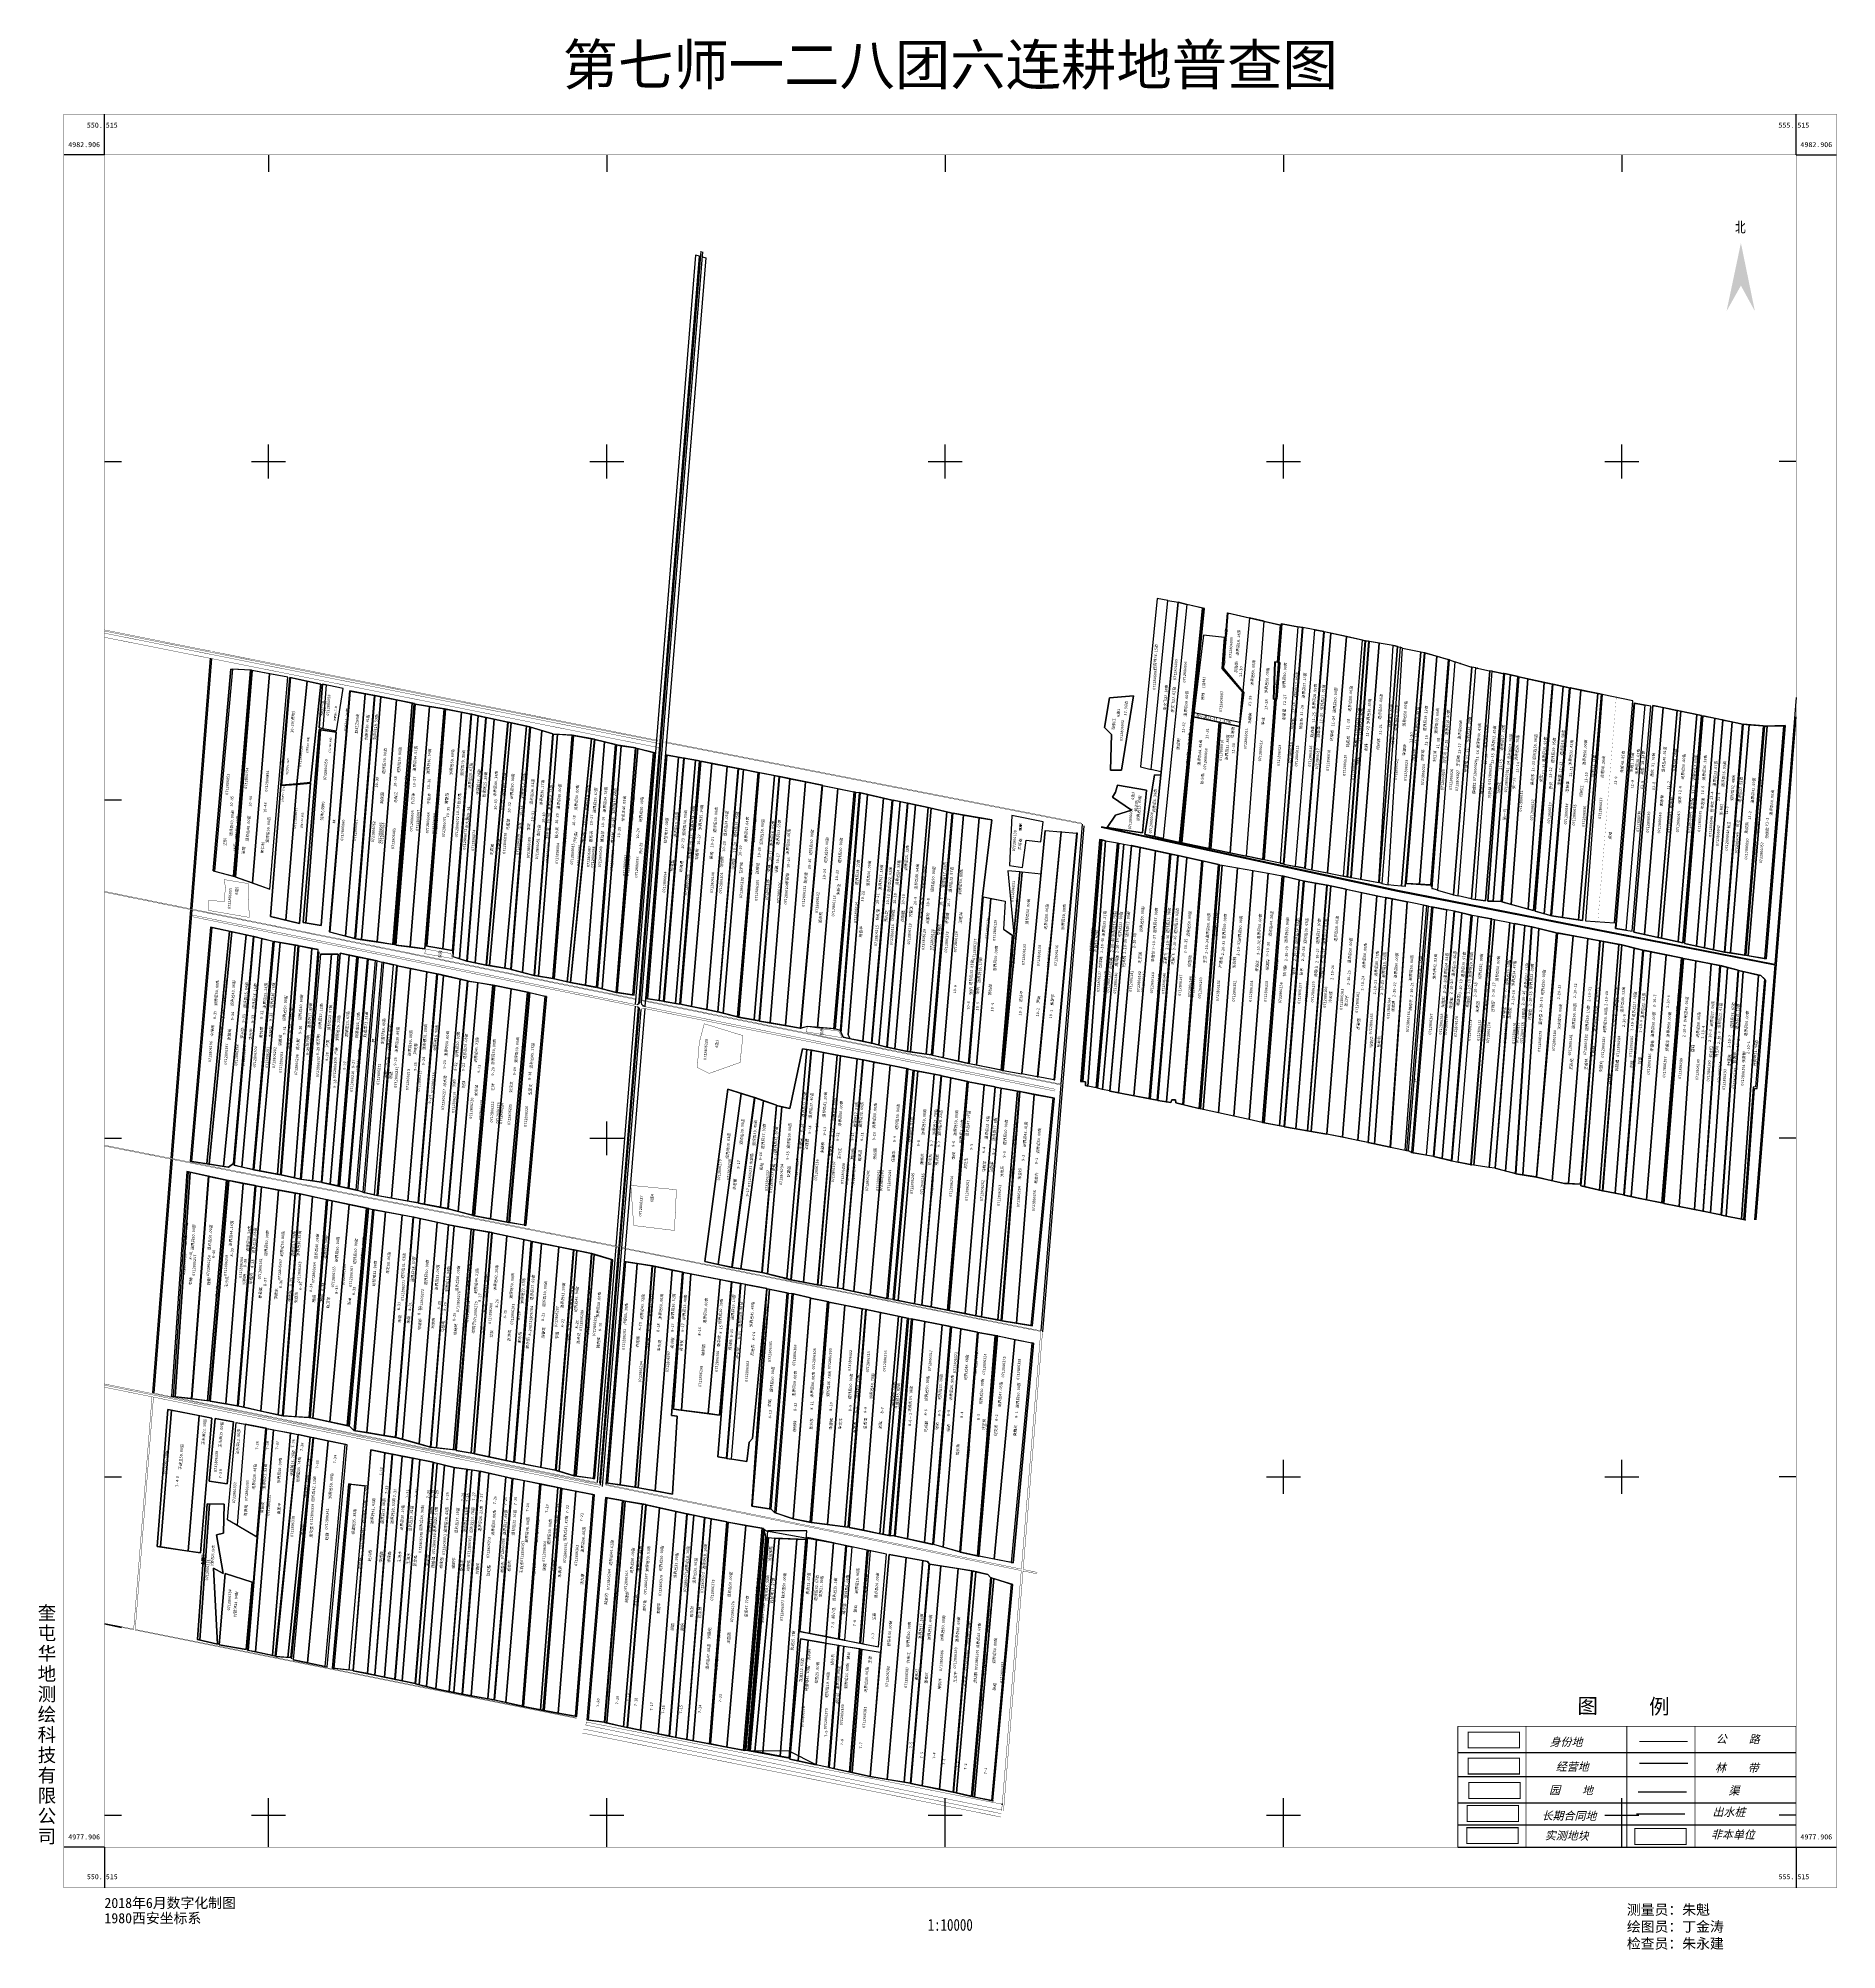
# Model space of a CAD drawing. Extents: x 550319 to 555636, y 4977603 to 4983250.
import ezdxf
from ezdxf.enums import TextEntityAlignment as Align

# ---------------------------------------------------------------- set-up
doc = ezdxf.new("R2010")
doc.units = 0
doc.header["$LTSCALE"] = 10
doc.header["$PDSIZE"] = 0.2
doc.linetypes.add('DASHED', pattern=[0.75, 0.5, -0.25])
doc.layers.get('0').update_dxf_attribs({"linetype": 'CONTINUOUS'})
for name, color, linetype in [('2020-3-23', 4, 'CONTINUOUS'), ('2021新职工', 1, 'CONTINUOUS'), ('2022年', 7, 'CONTINUOUS'), ('4-5', 1, 'CONTINUOUS'), ('TK', 7, 'CONTINUOUS'), ('ZDH', 1, 'CONTINUOUS'), ('出水桩', 2, 'CONTINUOUS'), ('图例', 7, 'CONTINUOUS'), ('地块名称', 6, 'CONTINUOUS'), ('宗地号', 1, 'CONTINUOUS'), ('权利人', 1, 'CONTINUOUS'), ('林渠扣减', 7, 'CONTINUOUS'), ('注记', 7, 'CONTINUOUS'), ('测地框', 1, 'CONTINUOUS'), ('磅房', 1, 'CONTINUOUS'), ('经营地', 6, 'CONTINUOUS'), ('经营地面积', 6, 'CONTINUOUS'), ('路林渠', 1, 'CONTINUOUS'), ('身份地', 1, 'CONTINUOUS'), ('身份地面积', 1, 'CONTINUOUS')]:
    doc.layers.add(name, color=color, linetype=linetype)
doc.styles.add('HZ', font='rs.shx', dxfattribs={"width": 0.8, "bigfont": 'hztxt.shx'})
doc.styles.add('STYLE1', font='simhei.ttf', dxfattribs={"width": 0.8, "oblique": 15, "height": 2.5})
doc.styles.add('宋体', font='')
doc.styles.add('楷体', font='', dxfattribs={"width": 0.8})
doc.styles.get('宋体').set_extended_font_data('SimSun')
doc.styles.get('楷体').set_extended_font_data('楷体_GB2312')

# ---------------------------------------------------------------- blocks, each defined once
blk = doc.blocks.new('图例')
at = {"layer": '图例', "color": 7}
for p, q in [((542594.4, 4984436.4), (543594.1, 4984436.4)), ((542594.4, 4984365.1), (543594.1, 4984365.1)), ((542594.4, 4984287.3), (543594.1, 4984287.3)), ((542594.4, 4984222), (543594.1, 4984222)), ((542594.4, 4984156.7), (543594.1, 4984156.7))]:
    blk.add_line(p, q, dxfattribs=at)
at = {"layer": '图例', "color": 3, "linetype": 'Continuous'}
blk.add_line((543131.2, 4984404.5), (543274.1, 4984404.5), dxfattribs=at)
at = {"layer": '图例', "color": 7}
for points, const_width in [([(542594.4, 4984513.3), (542594.4, 4984156.7)], 2.37), ([(542594.4, 4984513.3), (543594.1, 4984513.3)], 1.48), ([(542795.9, 4984513.3), (542795.9, 4984156.7)], 2.37), ([(543094.2, 4984513.3), (543094.2, 4984156.7)], 2.37), ([(543295.7, 4984513.3), (543295.7, 4984156.7)], 2.37), ([(543594.1, 4984513.3), (543594.1, 4984156.7)], 2.37), ([(542594.4, 4984364.1), (543594.1, 4984364.1)], 1.48)]:
    blk.add_lwpolyline(points, dxfattribs=dict(at, const_width=const_width))
at = {"layer": '图例', "color": 1, "linetype": 'Continuous', "const_width": 3, "flags": 128}
blk.add_lwpolyline([(542625, 4984496.3), (542776.5, 4984496.3), (542776.5, 4984449.5), (542625, 4984449.5)], close=True, dxfattribs=at)
at = {"layer": '图例', "color": 5, "linetype": 'Continuous', "const_width": 3, "flags": 128}
blk.add_lwpolyline([(542625, 4984419.4), (542776.5, 4984419.4), (542776.5, 4984372.6), (542625, 4984372.6)], close=True, dxfattribs=at)
blk.add_lwpolyline([(543131.2, 4984468.4), (543274.1, 4984468.4)], dxfattribs=at)
at = {"layer": '图例', "color": 2, "linetype": 'Continuous', "const_width": 3, "flags": 128}
blk.add_lwpolyline([(542626.8, 4984347.3), (542778.3, 4984347.3), (542778.3, 4984300.5), (542626.8, 4984300.5)], close=True, dxfattribs=at)
at = {"layer": '图例', "color": 4, "linetype": 'Continuous', "flags": 128}
blk.add_lwpolyline([(543127.5, 4984319.9), (543270.3, 4984319.9)], dxfattribs=at)
at = {"layer": '图例', "color": 6, "linetype": 'Continuous', "const_width": 3, "flags": 128}
blk.add_lwpolyline([(542622.1, 4984279.1), (542773.6, 4984279.1), (542773.6, 4984232.3), (542622.1, 4984232.3)], close=True, dxfattribs=at)
at = {"layer": '图例', "color": 2, "linetype": 'Continuous', "flags": 128}
blk.add_lwpolyline([(543122.5, 4984255.2), (543265.3, 4984255.2)], dxfattribs=at)
at = {"layer": '图例', "color": 7, "linetype": 'Continuous', "const_width": 3, "flags": 128}
blk.add_lwpolyline([(542621.3, 4984214), (542772.9, 4984214), (542772.9, 4984167.1), (542621.3, 4984167.1)], close=True, dxfattribs=at)
at = {"layer": '图例', "color": 4, "linetype": 'Continuous', "const_width": 3, "flags": 128}
blk.add_lwpolyline([(543117.6, 4984211.4), (543269.2, 4984211.4), (543269.2, 4984164.6), (543117.6, 4984164.6)], close=True, dxfattribs=at)
at = {"layer": '图例', "color": 7, "style": 'STYLE1'}
blk.add_text('图     例', height=44.45, rotation=359.5492, dxfattribs=at).set_placement((542947.8, 4984551.8))
at = {"layer": '图例', "color": 1, "style": 'STYLE1', "oblique": 15}
blk.add_text('身份地', height=23.71, rotation=359.5492, dxfattribs=at).set_placement((542865.8, 4984455.8))
at = {"layer": '图例', "color": 7, "style": 'STYLE1', "oblique": 15}
for s, p in [(' 公\u3000\u3000路', (543341.2, 4984464.6)), ('实测地块', (542851.6, 4984179))]:
    blk.add_text(s, height=23.71, rotation=359.5492, dxfattribs=at).set_placement(p)
at = {"layer": '图例', "color": 5, "style": 'STYLE1', "oblique": 15}
blk.add_text('经营地', height=23.71, rotation=359.5492, dxfattribs=at).set_placement((542884.1, 4984382.7))
at = {"layer": '图例', "color": 3, "style": 'STYLE1', "oblique": 15}
blk.add_text('  林    带', height=23.71, rotation=359.5492, dxfattribs=at).set_placement((543322.3, 4984379.7))
at = {"layer": '图例', "color": 2, "style": 'STYLE1', "oblique": 15}
for s, p in [('园    地', (542864.5, 4984313.2)), ('出水桩', (543347.2, 4984248.6))]:
    blk.add_text(s, height=23.71, rotation=359.5492, dxfattribs=at).set_placement(p)
at = {"layer": '图例', "color": 4, "style": 'STYLE1', "oblique": 15}
for s, p in [('   渠', (543346, 4984311.9)), ('非本单位', (543342.8, 4984182.2))]:
    blk.add_text(s, height=23.71, rotation=359.5492, dxfattribs=at).set_placement(p)
at = {"layer": '图例', "color": 6, "style": 'STYLE1', "oblique": 15}
blk.add_text('长期合同地', height=23.71, rotation=359.5492, dxfattribs=at).set_placement((542842.3, 4984237.8))
blk = doc.blocks.new('指北针')
at = {"layer": 'TK', "color": 7, "linetype": 'DASHED'}
for points in [[(563039.86, 4969901.56), (563035.63, 4969881.45), (563039.86, 4969888.96)], [(563039.86, 4969901.56), (563039.86, 4969888.96), (563043.99, 4969881.41)]]:
    blk.add_solid(points, dxfattribs=at)
at = {"layer": 'TK', "color": 7, "linetype": 'DASHED', "style": 'HZ', "width": 0.9}
blk.add_text('北', height=3.5, dxfattribs=at).set_placement((563038.13, 4969904.33))

msp = doc.modelspace()

# ---------------------------------------------------------------- linework, layer by layer
at = {"linetype": 'Continuous', "flags": 128}
msp.add_lwpolyline([(552619.2, 4978149.1), (552539, 4978189.2), (552422.3, 4978189.9), (552413, 4978191), (552411.4, 4978192.8), (552465.7, 4978844.6), (552472, 4978840.7), (552669.9, 4978804.4)], close=True, dxfattribs=at)
at = {"color": 2, "linetype": 'Continuous', "flags": 128}
msp.add_lwpolyline([(552421.9, 4978190), (552539.5, 4978168.3), (552591.3, 4978840.1), (552475, 4978840.1)], close=True, dxfattribs=at)
at = {"layer": '2020-3-23', "color": 1, "linetype": 'Continuous', "flags": 128}
for points, elevation in [([(552638.4, 4981042.4), (552683.2, 4981033.2), (552622.7, 4980327.6), (552592.8, 4980330), (552574.2, 4980325.9)], 290.2), ([(552770.2, 4981015.7), (552817.4, 4981004.7), (552756.6, 4980286.6), (552719.2, 4980294.3), (552713.5, 4980305.9)], 290), ([(553714.8, 4980829.8), (553758.7, 4980820.1), (553702.1, 4980099.7), (553682, 4980104.7), (553681.2, 4980113.7), (553670, 4980114), (553667.1, 4980105.8), (553654.6, 4980107.7)], 290.6), ([(554230.7, 4980726.2), (554276.1, 4980716.7), (554219.4, 4979993.9), (554174, 4980003.1)], 291.2), ([(554276.1, 4980716.7), (554301.7, 4980711.3), (554249.6, 4979987.8), (554219.4, 4979993.9)], 291.2), ([(554303.8, 4980710.9), (554321.3, 4980707.4), (554269.2, 4979983.6), (554251.8, 4979987.3)], 290.9), ([(555219, 4980524.2), (555264.3, 4980515.5), (555214.5, 4979789.9), (555169.2, 4979798.9)], 291.3), ([(551419.5, 4980502.1), (551467.8, 4980492.2), (551412.2, 4979814.7), (551363.7, 4979823.4)], 289.8), ([(551187.7, 4979815.5), (551238.6, 4979804.6), (551181.6, 4979162.3), (551130.7, 4979173.1)], 290.8), ([(552703.7, 4979507), (552755, 4979496.7), (552703.2, 4978852.3), (552652.6, 4978858.6)], 291.5), ([(553046.4, 4979437.3), (553095.7, 4979427), (553043.6, 4978777.9), (552994.6, 4978792.2)], 291.4), ([(553096.5, 4979426.8), (553097.8, 4979426.5), (553045.7, 4978777.3), (553044.3, 4978777.6)], 291.6), ([(553097.8, 4979426.5), (553148.3, 4979417.5), (553096, 4978766.2), (553045.7, 4978777.3)], 291.6), ([(551015.1, 4979139), (551065, 4979129.4), (551011.6, 4978471.6), (550961.7, 4978482.4)], 291.3), ([(551447.1, 4979050.7), (551486.4, 4979042.9), (551433.9, 4978388.8), (551395, 4978397)], 291.7), ([(551487.2, 4979042.7), (551498.2, 4979039.9), (551445.7, 4978385.8), (551434.6, 4978388.7)], 291.6), ([(552203.6, 4978897.9), (552235.5, 4978890.7), (552183.5, 4978234.3), (552151.6, 4978240.7)], 291.8), ([(552238.5, 4978889.9), (552257, 4978886.3), (552204.4, 4978230.1), (552186.6, 4978233.7)], 291.9)]:
    msp.add_lwpolyline(points, close=True, dxfattribs=dict(at, elevation=elevation))
for points in [[(553474.2, 4980879.3), (553462.8, 4980881.5), (553407.2, 4980167.5), (553414.7, 4980167), (553414.7, 4980155.9), (553421.7, 4980154.3)], [(552055.7, 4979635.5), (552090, 4979630.1), (552039.8, 4978976.1), (552002.9, 4978981.5)], [(552509, 4978818.1), (552561.1, 4978815.8), (552512.5, 4978174.8), (552461, 4978184.3)]]:
    msp.add_lwpolyline(points, close=True, dxfattribs=at)
at = {"layer": '2021新职工', "color": 4, "linetype": 'Continuous', "flags": 128}
for points in [[(553763.7, 4981565.7), (553760.9, 4981566.3), (553692.7, 4980874.6), (553695.6, 4980874)], [(550948.9, 4981383), (550946.7, 4981383.1), (550896.4, 4980774.2), (550898.6, 4980773.6)], [(551003.2, 4981372.7), (550951.7, 4981382.5), (550902.4, 4980772.4), (550952.9, 4980754.5)], [(554455.4, 4980733.1), (554499.6, 4980720), (554501.7, 4980719.7), (554502.2, 4980719.6), (554556.9, 4981392.1), (554554, 4981392.5), (554507, 4981408.1)], [(553736, 4981257.6), (553734.5, 4981245.4), (553809.5, 4981229.6), (553869.9, 4981216.8), (553870.9, 4981229)], [(555085.7, 4981276.7), (555068.1, 4981280), (555012.4, 4980614.9), (555030.8, 4980612.2)], [(553809.5, 4981229.6), (553734.5, 4981245.4), (553699.1, 4980873.3), (553780.4, 4980856.4)], [(553869.9, 4981216.8), (553814.4, 4981228.5), (553785.4, 4980855.4), (553842, 4980843.7)], [(551661.8, 4979720.7), (551704.1, 4979711.5), (551652.5, 4979058.8), (551610.1, 4979068)], [(552871.6, 4979472.3), (552887.7, 4979468.9), (552833.1, 4978826.7), (552817, 4978830)], [(552904.9, 4979465.8), (552939.9, 4979458.9), (552888.6, 4978817.1), (552853.7, 4978824.8)], [(550795.3, 4979180.8), (550832, 4979173.7), (550799.3, 4978775.1), (550762.5, 4978780.5)], [(550842.3, 4979172.5), (550896.4, 4979162.3), (550877.3, 4978978.8), (550824.2, 4978987)], [(550991.6, 4979143.5), (550931.2, 4979155), (550907, 4978856.8), (550965.5, 4978822.6)], [(550993.6, 4979143.1), (551015.1, 4979139), (550961.7, 4978482.4), (550940.2, 4978487)]]:
    msp.add_lwpolyline(points, close=True, dxfattribs=at)
for points, elevation in [([(553835.9, 4981552.7), (553899.3, 4981538), (553880.1, 4981321), (553823.2, 4981389.7)], 290.3), ([(555091.7, 4981278.9), (555122.6, 4981272.6), (555067.1, 4980602.2), (555035.9, 4980608.9)], 290.8), ([(551666.5, 4981238.4), (551707.4, 4981230), (551643.3, 4980511.9), (551610.6, 4980518.6)], 289.3), ([(551708.4, 4981229.7), (551717.2, 4981227.8), (551652.7, 4980510.2), (551643.9, 4980511.6)], 289.3), ([(552912.4, 4980985.5), (552949.3, 4980977.5), (552888.4, 4980257), (552851.5, 4980264.5)], 290.5), ([(552950.2, 4980977), (552958.7, 4980975.1), (552897.7, 4980255.4), (552889.1, 4980256.7)], 290.6), ([(554046, 4980763.5), (554058.8, 4980760.4), (554001.7, 4980034.8), (553988.4, 4980037.3)], 290.6), ([(554061.8, 4980759.8), (554094.2, 4980754.3), (554036.3, 4980028.4), (554004.4, 4980034.2)], 290.6), ([(554321.3, 4980707.4), (554365.5, 4980698.6), (554315.8, 4979973.9), (554269.2, 4979983.6)], 290.9), ([(554856.5, 4980598.2), (554899.3, 4980590.3), (554842.3, 4979866.1), (554830.7, 4979866.7), (554830.5, 4979866.8), (554794.5, 4979874.9)], 291.1), ([(551566.7, 4980469.9), (551587, 4980465.2), (551529.2, 4979792.3), (551508.8, 4979796.2)], 290), ([(551590.5, 4980464.5), (551618.9, 4980460), (551560.4, 4979784.1), (551532.3, 4979791.6)], 290), ([(552919.5, 4980198.3), (552967.9, 4980189.3), (552909.1, 4979511.5), (552860.8, 4979521.2)], 291), ([(551650.8, 4979722.9), (551658.7, 4979721.5), (551607.1, 4979068.6), (551599.3, 4979070)], 290.7), ([(551807, 4979689.5), (551858, 4979679.4), (551805.1, 4979027.6), (551755.4, 4979037.3)], 291), ([(551911.4, 4979668.5), (551954.8, 4979659.6), (551903.7, 4979003.1), (551859.4, 4979016.3)], 291.1), ([(551955.3, 4979659.3), (551962.4, 4979657.2), (551909, 4979002.1), (551904.1, 4979002.8)], 290.9), ([(553205.5, 4979405.8), (553256, 4979395.5), (553195.6, 4978747), (553145.1, 4978756.6)], 291.6), ([(550904, 4979160.2), (550931.2, 4979155), (550907, 4978856.8), (550878.8, 4978873.2)], 291.3), ([(551176.2, 4979106.2), (551225.2, 4979096), (551166.1, 4978439.9), (551115.4, 4978450.3)], 291.6)]:
    msp.add_lwpolyline(points, close=True, dxfattribs=dict(at, elevation=elevation))
at = {"layer": '2022年', "color": 4, "linetype": 'Continuous', "flags": 128}
for points, elevation in [([(554233.6, 4981472), (554241.5, 4981470.3), (554188.2, 4980772.9), (554177.7, 4980775)], 290.3), ([(554242.7, 4981470.1), (554251.6, 4981468.6), (554197.8, 4980771.1), (554188.9, 4980772.7)], 290.4), ([(554671.1, 4981369.2), (554693, 4981364.5), (554643.9, 4980699.5), (554619.6, 4980700.3)], 290.5), ([(554696, 4981363.6), (554722.3, 4981357.8), (554673, 4980691.3), (554646.8, 4980698.7)], 290.5), ([(554754.8, 4980619.5), (554806.2, 4980607.4), (554746.7, 4979885.8), (554707.5, 4979892.2)], 291.1), ([(554991.1, 4980573.1), (554999.8, 4980571.4), (554943.1, 4979845), (554934.4, 4979847)], 291.2), ([(555000.6, 4980571.4), (555036.7, 4980562.3), (554980.4, 4979837.6), (554943.7, 4979844.6)], 291.2), ([(555036.7, 4980562.3), (555061.5, 4980556), (555005.2, 4979832.8), (554980.4, 4979837.6)], 291.2), ([(555064.7, 4980555.3), (555085.7, 4980551.1), (555028, 4979827.9), (555008, 4979832.1)], 291.2), ([(553165.4, 4980148.4), (553213.9, 4980139.1), (553156.1, 4979463.6), (553107.5, 4979472.8)], 291), ([(550875.4, 4979876.3), (550881.2, 4979875), (550825.9, 4979224.1), (550820, 4979224.9)], 291), ([(550883.1, 4979875.1), (550925.5, 4979866.9), (550873.8, 4979215.5), (550827.2, 4979223.6)], 291), ([(551130.3, 4979827.7), (551171.6, 4979819), (551120.6, 4979175), (551080.3, 4979177.5)], 290.6), ([(551174.6, 4979818.3), (551187.7, 4979815.5), (551130.7, 4979173.1), (551123.5, 4979174.6)], 290.8), ([(552593.3, 4978820.5), (552620.2, 4978814.9), (552598.6, 4978537.3), (552570.3, 4978542.8)], 291.8), ([(553090.7, 4978719.6), (553126.4, 4978711.7), (553134.1, 4978702.7), (553077.3, 4978056), (553033.9, 4978066.2)], 291.6), ([(552572.6, 4978520.8), (552595, 4978517.1), (552565.2, 4978160.5), (552541, 4978165.7)], 292.1)]:
    msp.add_lwpolyline(points, close=True, dxfattribs=dict(at, elevation=elevation))
for points in [[(554282.7, 4981463.4), (554253.6, 4981468.3), (554199.8, 4980770.7), (554228.8, 4980765.6)], [(552561.1, 4978815.8), (552587.7, 4978814.7), (552538.8, 4978170), (552512.5, 4978174.8)], [(553137.1, 4978701.2), (553143.4, 4978699.2), (553086.8, 4978053.8), (553080.4, 4978055.2)]]:
    msp.add_lwpolyline(points, close=True, dxfattribs=at)
at = {"layer": '2022年', "color": 6, "linetype": 'Continuous', "flags": 128}
for points, elevation in [([(552091.4, 4981151.8), (552136.7, 4981140.2), (552075.9, 4980424.1), (552030.1, 4980430.4)], 289.5), ([(553004.5, 4980964.7), (553020, 4980961.1), (552959.1, 4980246.5), (552943.4, 4980248.8)], 290.6), ([(553024.1, 4980960.4), (553054.5, 4980955.1), (552993.8, 4980238.3), (552963.8, 4980245.1)], 290.4)]:
    msp.add_lwpolyline(points, close=True, dxfattribs=dict(at, elevation=elevation))
at = {"layer": '4-5', "color": 2, "linetype": 'Continuous', "flags": 128}
for points, elevation in [([(553658.6, 4981589.1), (553688.5, 4981583.7), (553637.8, 4981082.9), (553609.2, 4981090)], 289.7), ([(553688.5, 4981583.7), (553714.7, 4981577.3), (553644.7, 4980885.5), (553618.7, 4980891.4), (553637.2, 4981072.5)], 289.7), ([(551285.8, 4981313.2), (551313.7, 4981308), (551255.6, 4980590.1), (551228, 4980597.3)], 289.1), ([(554928.8, 4981314.3), (554940.3, 4981312), (554883.9, 4980643.7), (554872.4, 4980645.4)], 290.7), ([(551314.4, 4981308), (551332.3, 4981304.3), (551275, 4980587), (551257, 4980589.8)], 289.1), ([(555036.7, 4981285.9), (555037.9, 4981285.7), (554982.1, 4980619.5), (554981, 4980619.7)], 290.6), ([(551619.4, 4981248.7), (551642.5, 4981243.5), (551586, 4980523.6), (551564.2, 4980530.6)], 289.4), ([(551643.5, 4981243.1), (551666.5, 4981238.4), (551610.6, 4980518.6), (551587.6, 4980523.4)], 289.3), ([(552042.6, 4981160.1), (552084.9, 4981153.7), (552027.4, 4980430.9), (551985.9, 4980442)], 289.6), ([(552086.1, 4981153.2), (552091.4, 4981151.8), (552030.1, 4980430.4), (552028.2, 4980430.6)], 289.5), ([(551036.1, 4981042), (551083.5, 4981045.9), (551051.6, 4980644.2), (551006.2, 4980655.6)], 289.1), ([(554413.6, 4980689), (554422.6, 4980687.3), (554363.5, 4979964.5), (554359.4, 4979965.3)], 290.8), ([(554811.1, 4980606.6), (554856.5, 4980598.2), (554794.5, 4979874.9), (554749.3, 4979884.9)], 291.1), ([(551238.1, 4980541.3), (551261.2, 4980536.5), (551205.7, 4979859.2), (551182.6, 4979864.2)], 290), ([(551266.2, 4980535.4), (551292.1, 4980530), (551235.3, 4979852.7), (551210.7, 4979858.1)], 290), ([(551292.1, 4980530), (551294.4, 4980529.6), (551237.6, 4979852.2), (551235.3, 4979852.7)], 290), ([(555176.4, 4980532.9), (555180.9, 4980532), (555123.2, 4979808.2), (555118.7, 4979809.1)], 291.2), ([(555182.3, 4980531.3), (555219, 4980524.2), (555169.2, 4979798.9), (555124.1, 4979807.9)], 291.3), ([(551467.8, 4980492.2), (551497.9, 4980486), (551442.3, 4979809.3), (551412.2, 4979814.7)], 289.8), ([(551499, 4980485.7), (551517.3, 4980481.4), (551461.2, 4979805.4), (551442.9, 4979808.9)], 290), ([(551345.7, 4979782.9), (551394.9, 4979773.7), (551342.2, 4979121.9), (551290.5, 4979130.5)], 290.8), ([(552861.9, 4979474.3), (552871.6, 4979472.3), (552817, 4978830), (552807.2, 4978831.9)], 291.3), ([(551065, 4979129.4), (551086.2, 4979125.3), (551018.8, 4978470.1), (551011.6, 4978471.6)], 291.3), ([(551087.4, 4979125), (551123.1, 4979117.3), (551057.5, 4978466.5), (551021.3, 4978468.8)], 291.4), ([(552410.4, 4978856.5), (552458.3, 4978847.8), (552402.7, 4978192.7), (552354.8, 4978201.6)], 292.1), ([(552834.3, 4978770.6), (552884.4, 4978761.6), (552828.7, 4978105.9), (552778.6, 4978114.2)], 291.6), ([(552595, 4978517.1), (552647.3, 4978508.6), (552619.2, 4978148.9), (552565.2, 4978160.5)], 292.1), ([(552647.3, 4978508.6), (552683.6, 4978502.6), (552655.1, 4978141.2), (552619.2, 4978148.9)], 66.1)]:
    msp.add_lwpolyline(points, close=True, dxfattribs=dict(at, elevation=elevation))
for points in [[(551062.6, 4981361.9), (551064.5, 4981361.5), (551038.3, 4981043.5), (551036.3, 4981043.3)], [(551064.5, 4981361.5), (551114.7, 4981350.7), (551083.5, 4981047.5), (551038.3, 4981043.5)], [(551114.7, 4981350.7), (551154.2, 4981342.1), (551124.3, 4981051.2), (551083.5, 4981047.5)], [(551239.9, 4981321.7), (551241.1, 4981321.5), (551181.1, 4980609.5), (551179.9, 4980609.8)], [(551241.1, 4981321.5), (551285.8, 4981313.2), (551228, 4980597.3), (551181.1, 4980609.5)], [(551149.3, 4981207.5), (551154.1, 4981206.8), (551109.8, 4980636.2), (551102.7, 4980637.3)], [(551154.1, 4981206.8), (551200.2, 4981200.2), (551155.9, 4980628.7), (551109.8, 4980636.2)], [(551083.5, 4981045.9), (551124.3, 4981049.3), (551091.3, 4980634.3), (551051.6, 4980644.2)], [(554442.7, 4980683.3), (554482.2, 4980675.5), (554421.4, 4979950.7), (554383.3, 4979957.2)], [(550702.3, 4979198.6), (550713.7, 4979196.5), (550680.6, 4978792.6), (550671.2, 4978794)], [(550713.7, 4979196.5), (550795.3, 4979180.8), (550762.5, 4978780.5), (550680.6, 4978792.6)], [(550825.5, 4978920), (550868.7, 4978919.1), (550867, 4978833.4), (550846, 4978828.6), (550865.8, 4978714.3), (550837.6, 4978730.2), (550848.8, 4978505.4), (550796.5, 4978517.5)], [(552620.2, 4978814.9), (552669.9, 4978804.4), (552648.3, 4978527.7), (552598.6, 4978537.3)], [(552669.9, 4978804.4), (552706.8, 4978796.7), (552685.1, 4978520.5), (552648.3, 4978527.7)], [(552706.8, 4978796.7), (552708.8, 4978796.3), (552687, 4978520.2), (552685.1, 4978520.5)], [(552708.8, 4978796.3), (552724.6, 4978792.9), (552702.9, 4978517.1), (552687, 4978520.2)], [(552769.9, 4978783.4), (552724.6, 4978792.9), (552702.9, 4978517.1), (552748, 4978508.3)], [(552769.9, 4978783.4), (552772.1, 4978783), (552750.2, 4978507.9), (552748, 4978508.3)], [(552772.1, 4978783), (552778.2, 4978781.7), (552756.3, 4978506.7), (552750.2, 4978507.9)], [(552827, 4978771.4), (552778.2, 4978781.7), (552756.3, 4978506.7), (552803, 4978497.7)], [(550872.2, 4978714.1), (550951.2, 4978688.4), (550933.8, 4978489.5), (550853.8, 4978503.6)], [(552700.2, 4978499.9), (552746.7, 4978492.2), (552717.6, 4978127.7), (552671.6, 4978137.6)], [(552748.5, 4978491.9), (552753.7, 4978491.1), (552724.7, 4978126.2), (552719.4, 4978127.4)], [(552753.7, 4978491.1), (552807.8, 4978482.2), (552778.2, 4978114.7), (552724.7, 4978126.2)]]:
    msp.add_lwpolyline(points, close=True, dxfattribs=at)
for points, const_width in [([(551220.3, 4981329.4), (551170.4, 4981339.4), (551160.4, 4981210.8), (551200.6, 4981203.5)], 0.2), ([(554943.4, 4981311.5), (554983.7, 4981302.8), (554929.2, 4980640.4), (554893.8, 4980643.1)], 0.3), ([(554983.7, 4981302.8), (555032.6, 4981292.4), (554978, 4980636.8), (554929.2, 4980640.4)], 0.2)]:
    msp.add_lwpolyline(points, close=True, dxfattribs=dict(at, const_width=const_width))
at = {"layer": '4-5', "linetype": 'Continuous', "flags": 128}
msp.add_lwpolyline([(550819, 4978920.2), (550825.5, 4978920), (550796.5, 4978517.5), (550790.2, 4978519)], close=True, dxfattribs=at)
at = {"layer": '4-5', "color": 3, "linetype": 'Continuous', "flags": 128}
msp.add_lwpolyline([(552463.2, 4978846.9), (552458.3, 4978847.8), (552402.7, 4978192.7), (552407.6, 4978191.7)], close=True, dxfattribs=at)
at = {"layer": '4-5', "color": 3, "linetype": 'Continuous', "elevation": 292.1, "flags": 128}
for points in [[(552463.2, 4978846.9), (552470.4, 4978821.8), (552416.6, 4978190.8), (552416.6, 4978190.8), (552407.6, 4978191.7)], [(552470.4, 4978821.8), (552475.3, 4978821.2), (552421.5, 4978190.2), (552416.6, 4978190.8)]]:
    msp.add_lwpolyline(points, close=True, dxfattribs=at)
at = {"layer": 'TK', "linetype": 'Continuous'}
for p, q in [((550515, 4982906), (550515, 4983026)), ((555515, 4982906), (555515, 4983026)), ((550515, 4982906), (550395, 4982906)), ((551000, 4982906), (551000, 4982856)), ((552000, 4982906), (552000, 4982856)), ((553000, 4982906), (553000, 4982856)), ((554000, 4982906), (554000, 4982856)), ((555000, 4982906), (555000, 4982856)), ((555515, 4982906), (555635, 4982906)), ((551000, 4981950), (551000, 4982050)), ((552000, 4981950), (552000, 4982050)), ((553000, 4981950), (553000, 4982050)), ((554000, 4981950), (554000, 4982050)), ((555000, 4981950), (555000, 4982050)), ((550515, 4982000), (550565, 4982000)), ((550950, 4982000), (551050, 4982000)), ((551950, 4982000), (552050, 4982000)), ((552950, 4982000), (553050, 4982000)), ((553950, 4982000), (554050, 4982000)), ((554950, 4982000), (555050, 4982000)), ((555515, 4982000), (555465, 4982000)), ((550515, 4981000), (550565, 4981000)), ((552000, 4979950), (552000, 4980050)), ((550515, 4980000), (550565, 4980000)), ((551950, 4980000), (552050, 4980000)), ((555515, 4980000), (555465, 4980000)), ((550515, 4979000), (550565, 4979000)), ((553950, 4979000), (554050, 4979000)), ((554000, 4978950), (554000, 4979050)), ((554950, 4979000), (555050, 4979000)), ((555000, 4978950), (555000, 4979050)), ((555515, 4979000), (555465, 4979000)), ((551000, 4977950), (551000, 4978050)), ((552000, 4977950), (552000, 4978050)), ((553000, 4977950), (553000, 4978050)), ((554000, 4977950), (554000, 4978050)), ((555000, 4977950), (555000, 4978050)), ((550515, 4978000), (550565, 4978000)), ((550950, 4978000), (551050, 4978000)), ((551950, 4978000), (552050, 4978000)), ((552950, 4978000), (553050, 4978000)), ((553950, 4978000), (554050, 4978000)), ((554950, 4978000), (555050, 4978000)), ((555515, 4978000), (555465, 4978000)), ((551000, 4977906), (551000, 4977956)), ((552000, 4977906), (552000, 4977956)), ((553000, 4977906), (553000, 4977956)), ((554000, 4977906), (554000, 4977956)), ((555000, 4977906), (555000, 4977956)), ((550515, 4977906), (550395, 4977906)), ((550515, 4977906), (550515, 4977786)), ((555515, 4977906), (555635, 4977906)), ((555515, 4977906), (555515, 4977786))]:
    msp.add_line(p, q, dxfattribs=at)
at = {"layer": 'TK', "linetype": 'Continuous', "const_width": 1, "flags": 128}
for points in [[(550395, 4977786), (555635, 4977786), (555635, 4983026), (550395, 4983026)], [(550515, 4977906), (555515, 4977906), (555515, 4982906), (550515, 4982906)]]:
    msp.add_lwpolyline(points, close=True, dxfattribs=at)
at = {"layer": 'ZDH', "linetype": 'Continuous'}
for p in [(554522.1, 4981403.1, 290.3), (554572.8, 4981388.9), (554622.7, 4981378.6), (554650.1, 4981373.1), (555364.2, 4979759, 291.7), (550713.7, 4979238, 291.1), (553141.4, 4978042.2, 292.7), (553168.7, 4978032.5, 294.3)]:
    msp.add_point(p, dxfattribs=at)
at = {"layer": '出水桩', "color": 2, "linetype": 'Continuous', "flags": 128}
for points, elevation in [([(553764.8, 4981565.4), (553696.7, 4980873.7)], 289.7), ([(553939.1, 4980823.4), (553974.5, 4981297.3), (553970.5, 4981297.5), (553974.9, 4981407.9), (553982.6, 4981406.6), (553990.9, 4981516.8)], 290.3), ([(553993.1, 4981518.7), (553940.9, 4980823.1)], 290.3), ([(553995.3, 4981520.6), (553986.6, 4981405.9), (553989.1, 4981405.4), (553980.5, 4981297.1), (553978.5, 4981297.2), (553942.8, 4980822.6)], 290.5), ([(554198.8, 4980770.9), (554252.6, 4981468.5)], 290.4), ([(554487.3, 4981414.3), (554434.6, 4980748.5)], 290.3), ([(554437.1, 4980743.3), (554489.2, 4981413.8)], 290.3), ([(554643.9, 4980699.5), (554693, 4981364.5)], 290.5), ([(554694.5, 4981364.1), (554645.4, 4980699.2)], 290.5), ([(554791.5, 4980657.6), (554846.1, 4981331)], 290.7), ([(551371.2, 4980572.3), (551430.1, 4981284.5)], 289.1), ([(551374.3, 4980571.6), (551432.5, 4981283.5)], 289.1), ([(555163.6, 4981264.2), (555108, 4980593.5)], 290.8), ([(551597.9, 4981253.7), (551542.6, 4980554.8)], 289.4), ([(551599.2, 4981253.4), (551544.1, 4980545.8)], 289.4), ([(551716.7, 4980499.3), (551773.5, 4981215.5)], 289.3), ([(555298.6, 4981236), (555244.2, 4980562.8)], 291), ([(555419.6, 4981218.3), (555365, 4980541)], 290.8), ([(555421.4, 4981218.1), (555367.1, 4980540.5)], 290.7), ([(551970.5, 4980445.9), (552026.2, 4981163)], 289.5), ([(552028.2, 4981162.4), (551972.4, 4980445.6)], 289.6), ([(552168.7, 4980404.7), (552228.3, 4981123.4)], 289.7), ([(552388.5, 4981092.5), (552328.1, 4980373.7)], 289.9), ([(552572.6, 4980325.6), (552636.8, 4981042.8)], 290.2), ([(552783.1, 4980281.2), (552844.1, 4980998.9)], 290), ([(552961.4, 4980245.8), (553022.1, 4980960.7)], 290.6), ([(553487, 4980139.7), (553550.7, 4980864.9)], 290.3), ([(553752.9, 4980087.6), (553809.4, 4980808.9)], 290.6), ([(554001.7, 4980034.7), (554058.8, 4980760.4)], 290.6), ([(554003.1, 4980034.5), (554060.3, 4980760.1)], 290.6), ([(554302.7, 4980711.1), (554250.7, 4979987.5)], 291.2), ([(554555.9, 4980659), (554496.9, 4979933.6)], 290.8), ([(550892, 4980610.3), (550824.7, 4979923.7)], 290), ([(551015.2, 4980581.6), (550955.5, 4979907.6)], 290), ([(554748, 4979885.4), (554808.7, 4980607)], 291.1), ([(551095.8, 4979879.3), (551149.9, 4980551.1)], 290), ([(551205.7, 4979859.2), (551261.2, 4980536.3)], 290), ([(551208.7, 4979858.5), (551264.2, 4980535.8)], 290), ([(555063.1, 4980555.7), (555006.6, 4979832.5)], 291.2), ([(551322.9, 4979831), (551380.2, 4980510.2)], 289.8), ([(555240.6, 4979784.6), (555290.8, 4980510.3)], 291.3), ([(551530.7, 4979792), (551588.8, 4980464.8)], 290), ([(551711.2, 4979751.2), (551771.3, 4980430.8)], 290.2), ([(552680.9, 4980246), (552623.4, 4979567.2)], 290.6), ([(553067.6, 4980167.6), (553011.7, 4979491.6)], 291), ([(553012.9, 4979491.2), (553069.3, 4980167.2)], 291), ([(553219.8, 4980138.1), (553166.4, 4979461.5)], 290.6), ([(550822.4, 4979887.9), (550772.5, 4979230.7)], 291), ([(550823.4, 4979887.8), (550773.5, 4979230.6)], 291), ([(550909, 4979209.4), (550960.7, 4979859.8)], 291), ([(551122, 4979174.9), (551173.1, 4979818.6)], 290.6), ([(551375.8, 4979116.5), (551428.3, 4979767.4)], 290.8), ([(551660.2, 4979721.1), (551608.6, 4979068.3)], 290.7), ([(551849.4, 4979019), (551901.8, 4979670.6)], 291), ([(552084.2, 4978969.4), (552134.5, 4979623)], 291), ([(552225.2, 4979604), (552195.4, 4979200.1)], 290.9), ([(552714.8, 4978850.8), (552765.7, 4979494.5)], 291.5), ([(553017.2, 4979443.5), (552964.8, 4978800.4)], 291.4), ([(553099, 4978765.4), (553154.1, 4979416.4)], 291.6), ([(550991.6, 4979143.5), (550938.3, 4978487.3)], 291.3), ([(550992.6, 4979143.3), (550939.3, 4978487.2)], 291.3), ([(550993.6, 4979143.1), (550940.2, 4978487)], 291.3), ([(551069.3, 4978462.5), (551132.8, 4979115.3)], 291.6), ([(551373, 4978401.6), (551425.4, 4979055)], 291.7), ([(551374, 4978401.4), (551426.3, 4979054.8)], 291.7), ([(551375, 4978401.2), (551427.3, 4979054.6)], 291.7), ([(551586.9, 4979021.9), (551533.9, 4978365.5)], 291.6), ([(551667.6, 4978340.7), (551721.2, 4978995.1)], 291.6), ([(551813.4, 4978309.8), (551865.8, 4978966.1)], 291.5), ([(551993.2, 4978274.6), (552047.2, 4978929.6)], 291.7), ([(552184.7, 4978234.1), (552236.7, 4978890.3)], 291.8), ([(552898.2, 4978094.3), (552953.1, 4978742.7)], 291.6), ([(553135.5, 4978701.6), (553078.8, 4978055.6)], 291.6)]:
    msp.add_lwpolyline(points, dxfattribs=dict(at, elevation=elevation))
for points in [[(554252.6, 4981468.5), (554251.6, 4981468.6), (554197.8, 4980771.1), (554198.8, 4980770.9)], [(554253.6, 4981468.3), (554252.6, 4981468.5), (554198.8, 4980770.9), (554199.8, 4980770.7)], [(550949.9, 4981382.9), (550948.9, 4981383), (550898.6, 4980773.6), (550899.6, 4980773.3)], [(550951.7, 4981382.5), (550950.7, 4981382.7), (550901.4, 4980772.7), (550902.4, 4980772.4)], [(554488.3, 4981414), (554487.3, 4981414.3), (554434.6, 4980748.5), (554435.6, 4980748.4)], [(554491.2, 4981413.3), (554490.2, 4981413.7), (554438.6, 4980738.1), (554439.6, 4980737.8)], [(554845.1, 4981331.3), (554844.1, 4981331.5), (554789.2, 4980658.2), (554790.2, 4980658)], [(554848.1, 4981330.6), (554847.1, 4981330.8), (554792.7, 4980657.2), (554793.7, 4980657)], [(551431.1, 4981284.3), (551430.1, 4981284.5), (551371.2, 4980572.4), (551372.2, 4980572.3)], [(551434.8, 4981282.6), (551433.8, 4981282.8), (551376.4, 4980571), (551377.3, 4980570.8)], [(554943.4, 4981311.5), (554942.2, 4981311.7), (554892.6, 4980643.1), (554893.8, 4980643.1)], [(555163.6, 4981264.2), (555162.6, 4981264.4), (555107, 4980593.7), (555108, 4980593.5)], [(555164.6, 4981264), (555163.6, 4981264.2), (555108, 4980593.5), (555109, 4980593.3)], [(551598.8, 4981253.5), (551597.9, 4981253.7), (551542.6, 4980554.9), (551543.6, 4980554.7)], [(551600.6, 4981253), (551599.6, 4981253.2), (551544.5, 4980536.8), (551545.5, 4980536.5)], [(551772.5, 4981215.8), (551771.5, 4981216), (551715.4, 4980499.6), (551716.4, 4980499.4)], [(551775.5, 4981214.9), (551774.6, 4981215.2), (551716.9, 4980499.2), (551717.9, 4980498.9)], [(553814.4, 4981228.5), (553809.5, 4981229.6), (553780.4, 4980856.4), (553785.4, 4980855.4)], [(555298.6, 4981236), (555297.7, 4981236.2), (555243.2, 4980563), (555244.2, 4980562.8)], [(555299.6, 4981235.8), (555298.6, 4981236), (555244.2, 4980562.8), (555245.2, 4980562.6)], [(555418.8, 4981218.5), (555417.8, 4981218.6), (555362.8, 4980541.5), (555363.8, 4980541.3)], [(555421.4, 4981218.1), (555420.4, 4981218), (555366.1, 4980540.7), (555367.1, 4980540.5)], [(552025.2, 4981163.5), (552024.2, 4981163.7), (551968.6, 4980446.2), (551969.6, 4980446)], [(552028.2, 4981162.3), (552027.2, 4981162.5), (551971.5, 4980445.9), (551972.4, 4980445.6)], [(552227.9, 4981123.6), (552226.9, 4981123.7), (552166.9, 4980405.1), (552167.9, 4980405)], [(552229.7, 4981123), (552228.7, 4981123.2), (552169.6, 4980404.3), (552170.6, 4980404.2)], [(552388.1, 4981092.7), (552387.1, 4981092.9), (552326.8, 4980374.1), (552327.7, 4980373.9)], [(552389.8, 4981092.1), (552388.8, 4981092.3), (552328.4, 4980373.6), (552329.4, 4980373.3)], [(552636.2, 4981043.1), (552635.3, 4981043.3), (552571.1, 4980325.8), (552572.1, 4980325.6)], [(552638.4, 4981042.4), (552637.4, 4981042.6), (552573.2, 4980325.6), (552574.2, 4980325.9)], [(552843.3, 4980998.7), (552842.2, 4980998.9), (552781.4, 4980281.6), (552782.4, 4980281.3)], [(552845.9, 4980998.9), (552844.9, 4980999), (552783.7, 4980281.1), (552784.7, 4980280.8)], [(553021, 4980960.9), (553020, 4980961.1), (552959.1, 4980246.5), (552960.1, 4980246.4)], [(553024.1, 4980960.4), (553023.1, 4980960.6), (552962.8, 4980245.3), (552963.8, 4980245.1)], [(553550.4, 4980865), (553549.4, 4980865.2), (553485.8, 4980139.9), (553486.8, 4980139.7)], [(553552, 4980864.6), (553551, 4980864.8), (553487.2, 4980139.7), (553488.1, 4980139.5)], [(553664.8, 4980840.6), (553662.8, 4980841), (553601.6, 4980117.2), (553603.6, 4980116.8)], [(553807.8, 4980809.2), (553806.9, 4980809.5), (553750.2, 4980088), (553751.2, 4980087.7)], [(553812.3, 4980808.2), (553811, 4980808.5), (553754.6, 4980087.4), (553756, 4980087.1)], [(554059.8, 4980760.1), (554058.8, 4980760.4), (554001.7, 4980034.8), (554002.7, 4980034.6)], [(554061.8, 4980759.8), (554060.9, 4980760), (554003.4, 4980034.4), (554004.4, 4980034.2)], [(554302.7, 4980711.1), (554301.7, 4980711.3), (554249.6, 4979987.8), (554250.6, 4979987.6)], [(554303.8, 4980710.9), (554302.8, 4980711.1), (554250.8, 4979987.5), (554251.8, 4979987.3)], [(554555.3, 4980659.2), (554554.3, 4980659.4), (554495.6, 4979934.1), (554496.6, 4979933.8)], [(554557.5, 4980658.7), (554556.5, 4980658.9), (554497.1, 4979933.5), (554498.1, 4979933.3)], [(554615.9, 4980648.2), (554613.9, 4980648.6), (554553.8, 4979922.1), (554555.9, 4979921.8)], [(550892, 4980610.3), (550891, 4980610.5), (550823.7, 4979923.9), (550824.7, 4979923.7)], [(550893, 4980610.1), (550892, 4980610.3), (550824.7, 4979923.7), (550825.7, 4979923.6)], [(551013.7, 4980581.9), (551012.7, 4980582.2), (550953.3, 4979908.1), (550954.3, 4979907.9)], [(551017.7, 4980581.1), (551016.7, 4980581.3), (550956.7, 4979907.3), (550957.7, 4979907.1)], [(553199.5, 4980599.5), (553197.6, 4980600.8), (553165, 4980201.5), (553167, 4980201.1)], [(554807.2, 4980607.1), (554806.2, 4980607.4), (554746.7, 4979885.8), (554747.7, 4979885.6)], [(554811.1, 4980606.6), (554810.1, 4980606.8), (554748.3, 4979885.2), (554749.3, 4979884.9)], [(551146.7, 4980557.6), (551145.7, 4980557.8), (551093.8, 4979879.8), (551094.8, 4979879.6)], [(551154.2, 4980544.5), (551153.2, 4980544.5), (551096.8, 4979878.9), (551097.8, 4979878.8)], [(551264.2, 4980535.8), (551261.2, 4980536.5), (551205.7, 4979859.2), (551208.7, 4979858.5)], [(551266.2, 4980535.4), (551264.2, 4980535.8), (551208.7, 4979858.5), (551210.7, 4979858.1)], [(555062.5, 4980555.8), (555061.5, 4980556), (555005.2, 4979832.8), (555006.2, 4979832.6)], [(555064.7, 4980555.3), (555063.7, 4980555.5), (555007, 4979832.3), (555008, 4979832.1)], [(551379.8, 4980510.5), (551378.8, 4980510.7), (551321.5, 4979831.6), (551322.5, 4979831.4)], [(551381.6, 4980509.8), (551380.6, 4980510), (551323.3, 4979830.7), (551324.3, 4979830.5)], [(555290.3, 4980510.5), (555289.3, 4980510.6), (555239.5, 4979784.9), (555240.5, 4979784.7)], [(555292.3, 4980509.9), (555291.3, 4980510.2), (555240.7, 4979784.6), (555241.7, 4979784.4)], [(551588, 4980465), (551587, 4980465.2), (551529.2, 4979792.3), (551530.2, 4979792.1)], [(551590.5, 4980464.5), (551589.5, 4980464.7), (551531.3, 4979791.8), (551532.3, 4979791.6)], [(551770.7, 4980431.1), (551769.7, 4980431.3), (551709.5, 4979751.7), (551710.5, 4979751.5)], [(551772.8, 4980430.4), (551771.9, 4980430.6), (551711.8, 4979751), (551712.8, 4979750.8)], [(552680.6, 4980246.1), (552679.6, 4980246.2), (552622, 4979567.5), (552623, 4979567.3)], [(552682.2, 4980245.7), (552681.2, 4980245.9), (552623.9, 4979567.1), (552624.9, 4979567)], [(553066.9, 4980167.9), (553065.9, 4980168.1), (553010.4, 4979491.9), (553011.4, 4979491.7)], [(553069.2, 4980167.1), (553068.3, 4980167.3), (553011.9, 4979491.4), (553012.9, 4979491.2)], [(553219.3, 4980138), (553218.3, 4980138.2), (553164.4, 4979462), (553165.4, 4979461.8)], [(553221.3, 4980137.9), (553220.3, 4980138.1), (553167.3, 4979461.2), (553168.3, 4979461)], [(552436.4, 4980120.5), (552435.5, 4980120.8), (552368.3, 4979618.9), (552369.3, 4979618.7)], [(552438.3, 4980119.9), (552437.3, 4980120.2), (552370, 4979618.5), (552371, 4979618.3)], [(550822.4, 4979887.9), (550821.4, 4979888.1), (550771.6, 4979230.9), (550772.5, 4979230.7)], [(550823.4, 4979887.7), (550822.4, 4979887.9), (550772.5, 4979230.7), (550773.5, 4979230.6)], [(550960.1, 4979860.2), (550959.1, 4979860.4), (550907.5, 4979209.6), (550908.4, 4979209.4)], [(550962.2, 4979859.3), (550961.2, 4979859.5), (550909.5, 4979209.3), (550910.5, 4979209)], [(551172.6, 4979818.7), (551171.6, 4979819), (551120.6, 4979175), (551121.6, 4979175)], [(551174.6, 4979818.3), (551173.6, 4979818.6), (551122.5, 4979174.8), (551123.5, 4979174.6)], [(551427.8, 4979767.5), (551426.8, 4979767.7), (551374.1, 4979116.6), (551375.1, 4979116.4)], [(551429.8, 4979767), (551428.8, 4979767.2), (551376.6, 4979116.5), (551377.6, 4979116.3)], [(551659.7, 4979721.3), (551658.7, 4979721.5), (551607.1, 4979068.6), (551608.1, 4979068.5)], [(551661.8, 4979720.7), (551660.8, 4979720.9), (551609.1, 4979068.2), (551610.1, 4979068)], [(551901.2, 4979670.8), (551900.2, 4979671), (551847.4, 4979019.3), (551848.3, 4979019.1)], [(551903.3, 4979670.2), (551902.4, 4979670.4), (551850.4, 4979018.9), (551851.4, 4979018.6)], [(552134.1, 4979623.2), (552133.1, 4979623.3), (552082.9, 4978969.7), (552083.9, 4978969.6)], [(552135.9, 4979622.7), (552134.9, 4979622.9), (552084.5, 4978969.2), (552085.5, 4978969.1)], [(552224.9, 4979604.1), (552223.9, 4979604.3), (552190.8, 4979181.5), (552191.8, 4979181.3)], [(552226.5, 4979603.7), (552225.5, 4979603.8), (552197.5, 4979200), (552198.4, 4979199.8)], [(552396.4, 4979570.8), (552394.1, 4979571.3), (552352.7, 4979054.9), (552355, 4979054.5)], [(552765.4, 4979494.7), (552764.4, 4979494.9), (552712.6, 4978851.1), (552713.6, 4978851)], [(552767.1, 4979494.1), (552766.1, 4979494.3), (552715.9, 4978850.6), (552716.9, 4978850.4)], [(553015.9, 4979444), (553014.9, 4979444.2), (552962.7, 4978800.6), (552963.7, 4978800.4)], [(553019.4, 4979442.9), (553018.4, 4979443.1), (552966, 4978800.5), (552967, 4978800.2)], [(553153.7, 4979416.5), (553152.7, 4979416.7), (553097.6, 4978765.8), (553098.6, 4978765.6)], [(553155.5, 4979416), (553154.5, 4979416.2), (553099.4, 4978765.2), (553100.4, 4978765)], [(550993.6, 4979143.1), (550992.6, 4979143.3), (550966.5, 4978822.1), (550939.3, 4978487.2), (550940.2, 4978487)], [(550992.6, 4979143.3), (550991.6, 4979143.5), (550965.5, 4978822.6), (550966.5, 4978822.1)], [(551132.3, 4979115.4), (551131.3, 4979115.6), (551065.2, 4978466), (551066.2, 4978465.9)], [(551134.2, 4979115), (551133.2, 4979115.2), (551072.4, 4978459.1), (551073.4, 4978458.9)], [(551426.3, 4979054.8), (551425.4, 4979055), (551373, 4978401.6), (551374, 4978401.4)], [(551427.3, 4979054.6), (551426.3, 4979054.8), (551374, 4978401.4), (551375, 4978401.2)], [(551586.9, 4979021.9), (551585.6, 4979022.1), (551532.7, 4978365.7), (551533.9, 4978365.5)], [(551588.1, 4979021.8), (551586.9, 4979021.9), (551533.9, 4978365.5), (551535.2, 4978365.3)], [(551720.5, 4978995.2), (551719.5, 4978995.4), (551666.2, 4978341), (551667.2, 4978340.8)], [(551723, 4978994.8), (551722, 4978995), (551668, 4978340.7), (551669, 4978340.5)], [(551865.4, 4978966.2), (551864.4, 4978966.4), (551812.1, 4978310), (551813.1, 4978309.8)], [(551867.3, 4978965.7), (551866.3, 4978965.9), (551813.7, 4978309.7), (551814.7, 4978309.5)], [(552046.4, 4978929.9), (552045.4, 4978930.1), (551991.7, 4978275), (551992.7, 4978274.9)], [(552049.1, 4978929.1), (552048.1, 4978929.2), (551993.8, 4978274.4), (551994.8, 4978274.2)], [(552236.4, 4978890.5), (552235.5, 4978890.7), (552183.5, 4978234.3), (552184.4, 4978234.1)], [(552238.5, 4978889.9), (552237, 4978890.2), (552185, 4978234), (552186.6, 4978233.7)], [(552952.5, 4978743.1), (552951.6, 4978744.5), (552896.6, 4978094.6), (552897.6, 4978094.5)], [(552954.8, 4978742.2), (552953.8, 4978742.3), (552898.7, 4978094.2), (552899.7, 4978094)], [(553135, 4978701.7), (553134.1, 4978702.7), (553077.3, 4978056), (553078.2, 4978055.8)], [(553137.1, 4978701.2), (553136.1, 4978701.5), (553079.4, 4978055.4), (553080.4, 4978055.2)], [(552746.7, 4978492.2), (552748.5, 4978491.9), (552719.4, 4978127.4), (552717.6, 4978127.7)]]:
    msp.add_lwpolyline(points, close=True, dxfattribs=at)
at = {"layer": '出水桩', "linetype": 'Continuous', "flags": 128}
msp.add_lwpolyline([(553344.2, 4980905.2), (553341.6, 4980905.4), (553272.2, 4980181.8), (553274.8, 4980181.3)], close=True, dxfattribs=at)
at = {"layer": '出水桩', "color": 2, "linetype": 'Continuous', "flags": 128}
for points, elevation in [([(553509.8, 4980872.6), (553513.4, 4980872), (553449.9, 4980148), (553446.3, 4980148.8)], 290.3), ([(553758.7, 4980820.1), (553761.4, 4980819.5), (553704.8, 4980099.1), (553702.1, 4980099.7)], 290.6), ([(552683.6, 4978502.6), (552685.6, 4978502.3), (552657.1, 4978140.8), (552655.1, 4978141.2)], 66.1)]:
    msp.add_lwpolyline(points, close=True, dxfattribs=dict(at, elevation=elevation))
at = {"layer": '林渠扣减', "color": 3, "linetype": 'Continuous', "flags": 128}
for points in [[(555483.4, 4981219.3), (555478.4, 4981219.2), (555421.6, 4980531.5), (555426.6, 4980530.7)], [(552141.7, 4981139), (552136.7, 4981140.2), (552075.9, 4980424.1), (552080.9, 4980423.4)], [(552177.9, 4981132.2), (552173.2, 4981133.1), (552165.5, 4981039.2), (552115.8, 4980413), (552120.7, 4980412.3)], [(553460.8, 4980881.8), (553455.9, 4980882.8), (553400.2, 4980168), (553405.2, 4980167.6)], [(554428.2, 4980686.2), (554422.6, 4980687.3), (554363.5, 4979964.5), (554369.2, 4979963.5)], [(554442.7, 4980683.3), (554437.8, 4980684.2), (554378.4, 4979958), (554383.3, 4979957.2)], [(550833.5, 4980623), (550828.1, 4980624.2), (550768.1, 4979932.9), (550773.5, 4979932)], [(551321.2, 4980524), (551315.2, 4980525.3), (551258.4, 4979847.6), (551264.4, 4979846.3)], [(551341.1, 4980519.3), (551334.6, 4980520.8), (551278.5, 4979840.7), (551285, 4979839.3)], [(555392.6, 4980146.8), (555400.1, 4980147.2), (555426.2, 4980466.8), (555421.5, 4980471), (555395.5, 4980152), (555387.9, 4980151.6), (555359.3, 4979760), (555364.2, 4979759)], [(551822.1, 4980419.4), (551817.2, 4980420.5), (551755.7, 4979743.1), (551760.6, 4979742.2)], [(552891.1, 4980205.1), (552886.2, 4980206.1), (552826.2, 4979526.7), (552831.2, 4979525.6)], [(552909.3, 4980200.2), (552904.4, 4980201.1), (552845.7, 4979524.2), (552850.6, 4979523.2)], [(553323, 4980118.6), (553318, 4980119.6), (553253.4, 4979447.2), (553258.3, 4979446.4)], [(550763.5, 4979900.9), (550758.1, 4979902.1), (550713.7, 4979238), (550719.2, 4979237.3)], [(551296.8, 4979792.2), (551291.8, 4979793.2), (551234.8, 4979151), (551239.8, 4979149.9)], [(551312.6, 4979789.1), (551307.6, 4979790), (551252.4, 4979136.9), (551257.3, 4979136)], [(552017.3, 4979640.9), (552012.4, 4979642.3), (551959.6, 4978995.2), (551964.6, 4978994.5)], [(552055.7, 4979635.5), (552050.8, 4979636.3), (551997.9, 4978982.3), (552002.9, 4978981.5)], [(552537.1, 4979543), (552532.2, 4979544), (552481, 4978905.2), (552485.9, 4978904.4)], [(552551.6, 4979540.1), (552546.9, 4979541.2), (552495.4, 4978894.2), (552500.1, 4978892.7)], [(552892.7, 4979467.9), (552887.7, 4979468.9), (552833.1, 4978826.7), (552838, 4978825.7)], [(552904.9, 4979465.8), (552899.9, 4979466.7), (552848.8, 4978825.9), (552853.7, 4978824.8)], [(553260.9, 4979394.5), (553256, 4979395.5), (553195.6, 4978747), (553200.6, 4978746.1)], [(551232.1, 4979094.6), (551225.2, 4979096), (551166.1, 4978439.9), (551173, 4978438.5)], [(551242.1, 4978978.6), (551237.2, 4978979.2), (551189.1, 4978434.3), (551194, 4978433.7)], [(551963.3, 4978946.8), (551958.4, 4978947.8), (551906.7, 4978292.5), (551911.6, 4978291.6)], [(552001.4, 4978938.1), (551996.5, 4978939), (551941.2, 4978281.6), (551946.1, 4978280.9)], [(553200, 4978681.7), (553195.1, 4978683.2), (553136.5, 4978043.3), (553141.4, 4978042.2)]]:
    msp.add_lwpolyline(points, close=True, dxfattribs=at)
for points, elevation in [([(552734.9, 4981022.6), (552729.8, 4981023.6), (552669.8, 4980323.8), (552674.9, 4980323.4)], 290.4), ([(552749.4, 4981020.5), (552745.4, 4981021.5), (552689.2, 4980318.3), (552692.7, 4980310.7)], 290), ([(553391, 4980901.4), (553388.3, 4980901.6), (553321.4, 4980172.8), (553324.1, 4980172.4)], 291.1)]:
    msp.add_lwpolyline(points, close=True, dxfattribs=dict(at, elevation=elevation))
at = {"layer": '测地框', "color": 7, "linetype": 'Continuous'}
for p, q in [((554359.6, 4980744, 290.3), (554416.6, 4981435.1, 290.3)), ((552657.1, 4978140.8), (552778.2, 4978114.7, 292.1))]:
    msp.add_line(p, q, dxfattribs=at)
at = {"layer": '测地框', "color": 5, "linetype": 'Continuous', "elevation": 289.7, "flags": 128}
msp.add_lwpolyline([(553658.6, 4981589.1), (553626.8, 4981594.8), (553577.7, 4981097.9), (553609.2, 4981090)], close=True, dxfattribs=at)
at = {"layer": '测地框', "color": 7, "linetype": 'Continuous', "flags": 128}
for points, elevation in [([(553766.3, 4981565), (553714.7, 4981577.3), (553688.5, 4981583.7), (553637.2, 4981072.5), (553618.6, 4981073.9), (553590.6, 4980897.7), (553697.6, 4980873.5)], 289.7), ([(553834.6, 4981553), (553991.8, 4981516.6), (553983.5, 4981405.4), (553975.8, 4981406.7), (553971.5, 4981298.5), (553975.6, 4981298.3), (553940.1, 4980823.3), (553699.1, 4980873.3), (553734.5, 4981245.4), (553869.9, 4981216.8), (553883, 4981317.5), (553822, 4981391.2)], 290.3), ([(553825.5, 4981479.9), (553763.2, 4981486.9), (553734.5, 4981245.4), (553869.9, 4981216.8), (553879, 4981319.4), (553818.7, 4981388.3)], 289.9), ([(553994.3, 4981520.7), (554056.7, 4981509.1), (554000.2, 4980810.8), (553941.8, 4980822.8), (553977.5, 4981298.2), (553979.5, 4981298.1), (553988, 4981404.6), (553985.6, 4981405)], 290.5), ([(554119.7, 4981497), (554057.3, 4981508.8), (554001, 4980810.3), (554062.9, 4980798)], 290.4), ([(554241.5, 4981470.3), (554120.1, 4981496.9), (554063.9, 4980797.7), (554188.2, 4980772.9)], 290.3), ([(554336.7, 4981453.4), (554330.5, 4981455.5), (554242.7, 4981470.1), (554188.9, 4980772.7), (554281.9, 4980756.2), (554283.1, 4980755.7)], 290.4), ([(554488.3, 4981414), (554417.8, 4981434.8), (554362.2, 4980753.2), (554435.6, 4980748.4)], 290.3), ([(550836.4, 4980790.5), (550899.6, 4980773.3), (550949.9, 4981382.9), (550888.8, 4981386.1)], 289.3), ([(551056.6, 4981362.5), (550950.7, 4981382.7), (550901.4, 4980772.7), (551004.3, 4980736.3)], 289.1), ([(554651.7, 4981372.8), (554610.3, 4981381.1), (554555.6, 4980707.4), (554597.1, 4980701.4)], 290.5), ([(554693.9, 4981364.3), (554653.3, 4981373), (554603.7, 4980700.8), (554644.9, 4980699.4)], 290.5), ([(551154.2, 4981342.1), (551062.6, 4981361.9), (551036.3, 4981043.3), (551124.3, 4981051.2)], 288.9), ([(551220.3, 4981329.4), (551159.8, 4981341.6), (551149.9, 4981212.7), (551200.6, 4981203.5)], 289), ([(551313.7, 4981308), (551239.9, 4981321.7), (551179.9, 4980609.8), (551255.6, 4980590.1)], 289.1), ([(554795.1, 4981341.6), (554695, 4981363.8), (554645.8, 4980699), (554739.1, 4980672.7)], 290.7), ([(554845.1, 4981331.3), (554796.4, 4981341.6), (554744.2, 4980671.1), (554790.2, 4980658)], 290.7), ([(554940.3, 4981312), (554847.1, 4981330.8), (554792.7, 4980657.2), (554883.9, 4980643.7)], 290.7), ([(551431.1, 4981284.3), (551314.4, 4981308), (551257, 4980589.8), (551372.2, 4980572.3)], 289.1), ([(551518.8, 4981268.6), (551433.8, 4981282.8), (551376.4, 4980571), (551462.3, 4980559.6)], 289.3), ([(551598.8, 4981253.5), (551519.7, 4981268.5), (551465.1, 4980568.7), (551543.6, 4980554.7)], 289.4), ([(555032.6, 4981292.4), (554942.2, 4981311.7), (554892.6, 4980643.1), (554978, 4980636.8)], 290.7), ([(555085.7, 4981276.7), (555036.7, 4981285.9), (554981, 4980619.7), (555030.8, 4980612.2)], 290.6), ([(555235.5, 4981249.5), (555091.7, 4981278.9), (555035.9, 4980608.9), (555180.2, 4980578.1)], 290.8), ([(551149.3, 4981207.5), (551200.2, 4981200.2), (551155.9, 4980628.7), (551102.7, 4980637.3)], 289), ([(551642.5, 4981243.5), (551599.6, 4981253.2), (551544.5, 4980536.8), (551586, 4980523.6)], 289.4), ([(551707.4, 4981230), (551643.5, 4981243.1), (551587.6, 4980523.4), (551643.3, 4980511.9)], 289.3), ([(551772.5, 4981215.8), (551708.4, 4981229.7), (551643.9, 4980511.6), (551716.4, 4980499.4)], 289.3), ([(551840.3, 4981194.7), (551774.6, 4981215.2), (551716.9, 4980499.2), (551785.1, 4980481.5)], 289.2), ([(555357.3, 4981223.6), (555240, 4981248.4), (555185.2, 4980575.2), (555303.2, 4980550.5)], 291), ([(555418.8, 4981218.5), (555358.6, 4981223.5), (555304.4, 4980550.1), (555363.8, 4980541.3)], 290.8), ([(555483.4, 4981219.3), (555420.4, 4981218), (555366.1, 4980540.7), (555426.6, 4980530.7)], 290.7), ([(551897.1, 4981191.4), (551841.2, 4981194.6), (551785.7, 4980481.1), (551840, 4980472.2)], 289.4), ([(551963.6, 4981178.9), (551898, 4981191), (551841.1, 4980471.8), (551893, 4980460.7)], 289.4), ([(552025.2, 4981163.5), (551964.2, 4981178.7), (551893, 4980460.6), (551969.6, 4980446)], 289.5), ([(552084.9, 4981153.7), (552027.2, 4981162.5), (551971.5, 4980445.9), (552027.4, 4980430.9)], 289.6), ([(552141.7, 4981139), (552086.1, 4981153.2), (552028.2, 4980430.6), (552080.9, 4980423.4)], 289.5), ([(552227.9, 4981123.6), (552172.9, 4981133.1), (552115.8, 4980413), (552167.9, 4980405)], 289.7), ([(552169.6, 4980404.3), (552215.7, 4980396.4), (552274.2, 4981115), (552228.7, 4981123.2)], 290.2), ([(552388.1, 4981092.7), (552277.5, 4981114.1), (552217.3, 4980396.1), (552327.7, 4980373.9)], 289.9), ([(552447, 4981081.3), (552388.8, 4981092.3), (552328.4, 4980373.6), (552386.6, 4980358.7)], 290.2), ([(551036.1, 4981042), (551124.3, 4981049.3), (551091.3, 4980634.3), (551006.2, 4980655.6)], 289.1), ([(552509.6, 4981069), (552447.7, 4981081.1), (552387.2, 4980358.3), (552450.7, 4980346.9)], 290.3), ([(552636.2, 4981043.1), (552510.5, 4981068.7), (552451.7, 4980346.6), (552572.1, 4980325.6)], 290.2), ([(552674.9, 4980323.4), (552592.8, 4980330), (552573.2, 4980325.6), (552637.4, 4981042.6), (552734.9, 4981022.6)], 290.4), ([(552843.3, 4980998.7), (552745.4, 4981021.5), (552689.2, 4980318.3), (552698.3, 4980298.5), (552782.4, 4980281.3)], 290), ([(552888.6, 4980990.6), (552844.9, 4980999), (552783.7, 4980281.1), (552827.7, 4980269.4)], 290.4), ([(552949.3, 4980977.5), (552889.8, 4980990.4), (552828.5, 4980269.1), (552888.4, 4980257)], 290.5), ([(553021, 4980960.9), (552950.2, 4980977), (552889.1, 4980256.7), (552960.1, 4980246.4)], 290.6), ([(553137.8, 4980940.6), (553023.1, 4980960.6), (552962.8, 4980245.3), (553069.2, 4980221.1), (553110.3, 4980714.5)], 290.4), ([(553289.3, 4980934.7), (553197.3, 4980954), (553190.3, 4980805.9), (553228.2, 4980799.9), (553239.5, 4980881), (553282.9, 4980875.8)], 290.2), ([(553687.4, 4980835.8), (553551, 4980864.8), (553487.2, 4980139.7), (553626.2, 4980112.3)], 290.3), ([(553807.8, 4980809.2), (553688.5, 4980835.6), (553628.2, 4980111.7), (553667.1, 4980105.8), (553670, 4980114), (553681.2, 4980113.7), (553682, 4980104.7), (553751.2, 4980087.7)], 290.6), ([(554059.8, 4980760.1), (553996.2, 4980775.7), (553937.9, 4980046.8), (554002.7, 4980034.6)], 290.6), ([(554128.6, 4980748.4), (554060.9, 4980760), (554003.4, 4980034.4), (554070.7, 4980022.2)], 290.6), ([(554184.9, 4980736.1), (554129.6, 4980748.1), (554071.2, 4980022.1), (554128.2, 4980012.4)], 290.7), ([(553167, 4980201.1), (553071.6, 4980220.6), (553113.1, 4980713.1), (553177.4, 4980700.8), (553172.4, 4980618.2), (553199.5, 4980599.5)], 291), ([(554250.6, 4979987.6), (554128.6, 4980012.2), (554185.4, 4980735.7), (554302.7, 4980711.1)], 291.2), ([(554365.5, 4980698.6), (554302.8, 4980711.1), (554250.8, 4979987.5), (554315.8, 4979973.9)], 290.9), ([(554428.2, 4980686.2), (554365.7, 4980698.5), (554316.6, 4979973.6), (554369.2, 4979963.5)], 290.8), ([(554504.2, 4980671.1), (554437.8, 4980684.2), (554378.4, 4979958), (554443.8, 4979946.9)], 290.9), ([(554555.3, 4980659.2), (554505.3, 4980670.9), (554444.6, 4979946.7), (554496.6, 4979933.8)], 290.8), ([(550955.9, 4980596.4), (550828.1, 4980624.2), (550768.1, 4979932.9), (550881.4, 4979914.6), (550896.5, 4979925.3)], 290), ([(551013.7, 4980581.9), (550956.9, 4980596.1), (550898.1, 4979920.3), (550954.3, 4979907.9)], 290), ([(551088.1, 4980569.5), (551016.7, 4980581.3), (550956.7, 4979907.3), (551035.4, 4979892.6)], 289.9), ([(554733.2, 4980624.6), (554682.4, 4980634.4), (554625.5, 4979911.5), (554685.9, 4979895.7)], 290.9), ([(554807.2, 4980607.1), (554734.1, 4980624.4), (554686.8, 4979895.6), (554747.7, 4979885.6)], 291.1), ([(554935, 4980583.7), (554810.1, 4980606.8), (554748.3, 4979885.2), (554830.5, 4979866.8), (554830.7, 4979866.7), (554878.3, 4979864.2)], 291.2), ([(554999.8, 4980571.4), (554936.2, 4980583.4), (554879.2, 4979860), (554943.1, 4979845)], 291.2), ([(551146.7, 4980557.6), (551089.1, 4980569.1), (551037, 4979892.1), (551094.8, 4979879.6)], 290), ([(551206.3, 4980543.7), (551153.2, 4980544.5), (551096.8, 4979878.9), (551156.5, 4979870.3)], 290.1), ([(551321.2, 4980524), (551212.1, 4980546.6), (551158, 4979869.6), (551264.4, 4979846.3)], 290), ([(555062.5, 4980555.8), (555000.6, 4980571.4), (554943.7, 4979844.6), (555006.2, 4979832.6)], 291.2), ([(555180.9, 4980532), (555063.7, 4980555.5), (555007, 4979832.3), (555053.6, 4979822.6), (555054.4, 4979822.3), (555123.2, 4979808.2)], 291.5), ([(555290.3, 4980510.5), (555182.3, 4980531.3), (555124.1, 4979807.9), (555240.5, 4979784.7)], 291.3), ([(551379.8, 4980510.5), (551334.6, 4980520.8), (551278.5, 4979840.7), (551322.5, 4979831.4)], 289.8), ([(551497.9, 4980486), (551380.6, 4980510), (551323.3, 4979830.7), (551442.3, 4979809.3)], 289.9), ([(551588, 4980465), (551499, 4980485.7), (551442.9, 4979808.9), (551530.2, 4979792.1)], 290), ([(555343.9, 4980496.6), (555291.3, 4980510.2), (555240.7, 4979784.6), (555293.8, 4979773.7)], 291.4), ([(555426.2, 4980466.8), (555410.6, 4980480.9), (555345.2, 4980496), (555294.7, 4979773.4), (555364.2, 4979759), (555392.6, 4980146.8), (555400.1, 4980147.2)], 291.5), ([(551663.2, 4980453), (551589.5, 4980464.7), (551531.3, 4979791.8), (551603.3, 4979772.6)], 290.1), ([(551770.7, 4980431.1), (551664.1, 4980452.6), (551603.8, 4979772.2), (551710.5, 4979751.5)], 290.2), ([(551760.6, 4979742.2), (551711.8, 4979751), (551771.9, 4980430.6), (551822.1, 4980419.4)], 293.7), ([(552603.8, 4980260.5), (552578.8, 4980264.3), (552541.3, 4980087.9), (552501.5, 4980097.2), (552459.1, 4979603.5), (552544.1, 4979582.3)], 290.8), ([(552680.6, 4980246.1), (552604.7, 4980260.3), (552545, 4979582), (552623, 4979567.3)], 290.6), ([(552756.6, 4980232.1), (552681.2, 4980245.9), (552623.9, 4979567.1), (552698.1, 4979555)], 290.8), ([(552891.1, 4980205.1), (552757.5, 4980231.7), (552698.7, 4979554.7), (552831.2, 4979525.6)], 291), ([(552988.6, 4980185.4), (552904.4, 4980201.1), (552845.7, 4979524.2), (552930.6, 4979507.2)], 291), ([(553066.9, 4980167.9), (552989.5, 4980185.1), (552931.4, 4979506.8), (553011.4, 4979491.7)], 291), ([(552436.4, 4980120.5), (552358.1, 4980144.9), (552289.8, 4979636.5), (552369.3, 4979618.7)], 290.7), ([(553147.7, 4980152.1), (553068.3, 4980167.3), (553011.9, 4979491.4), (553090.4, 4979476)], 291.1), ([(553219.3, 4980138), (553148.3, 4980151.6), (553090.4, 4979476), (553163.6, 4979462.2), (553165.4, 4979461.8)], 291), ([(553323, 4980118.6), (553220.3, 4980138.1), (553167.3, 4979461.2), (553258.3, 4979446.4)], 290.6), ([(552501, 4980097.6), (552437.3, 4980120.2), (552370, 4979618.5), (552457.9, 4979603.7)], 290.7), ([(550881.2, 4979875), (550758.1, 4979902.1), (550713.7, 4979238), (550825.9, 4979224.1)], 291), ([(550960.1, 4979860.2), (550883.1, 4979875.1), (550827.2, 4979223.6), (550908.4, 4979209.4)], 291), ([(551092.2, 4979835.7), (550961.2, 4979859.5), (550909.5, 4979209.3), (551041.5, 4979179.8)], 290.7), ([(551172.6, 4979818.7), (551093.3, 4979835.6), (551042.9, 4979179.7), (551121.6, 4979175)], 290.6), ([(551296.8, 4979792.2), (551173.6, 4979818.6), (551122.5, 4979174.8), (551239.8, 4979149.9)], 290.8), ([(551427.8, 4979767.5), (551307.6, 4979790), (551252.4, 4979136.9), (551375.1, 4979116.4)], 290.8), ([(551531.6, 4979744.9), (551428.8, 4979767.2), (551376.6, 4979116.5), (551478.5, 4979087.6)], 290.7), ([(551605.4, 4979731), (551532.2, 4979744.7), (551479.6, 4979087.3), (551552.9, 4979079.2)], 290.8), ([(551659.7, 4979721.3), (551606.7, 4979730.7), (551554.6, 4979077.8), (551608.1, 4979068.5)], 290.7), ([(551776.6, 4979695.9), (551660.8, 4979720.9), (551609.1, 4979068.2), (551724.7, 4979043.2)], 290.8), ([(551901.2, 4979670.8), (551778.9, 4979695.1), (551727.3, 4979042.8), (551848.3, 4979019.1)], 291), ([(551954.8, 4979659.6), (551902.4, 4979670.4), (551850.4, 4979018.9), (551903.7, 4979003.1)], 291.1), ([(552017.3, 4979640.9), (551955.3, 4979659.3), (551904.1, 4979002.8), (551964.6, 4978994.5)], 290.9), ([(552134.1, 4979623.2), (552050.8, 4979636.3), (551997.9, 4978982.3), (552083.9, 4978969.6)], 291), ([(552224.9, 4979604.1), (552134.9, 4979622.9), (552084.5, 4978969.2), (552193.6, 4978948.6), (552208.1, 4979178.8), (552191.8, 4979181.3)], 290.9), ([(552368.4, 4979576.3), (552225.5, 4979603.8), (552197.5, 4979200), (552333.3, 4979182.5)], 291.1), ([(552472.7, 4979555.9), (552369.8, 4979576), (552328.3, 4979059), (552414, 4979044.7), (552420.5, 4979102.4), (552430.4, 4979112.9)], 291.2), ([(552537.1, 4979543), (552472.7, 4979555.8), (552428.4, 4978913.6), (552485.9, 4978904.4)], 291.2), ([(552601.6, 4979528.4), (552546.9, 4979541.2), (552495.4, 4978894.2), (552550.4, 4978875.8)], 291.1), ([(552655.8, 4979517), (552602.3, 4979528.1), (552550.7, 4978875.6), (552604.3, 4978864.8)], 291.1), ([(552765.4, 4979494.7), (552656.6, 4979516.4), (552605.2, 4978864.5), (552713.6, 4978851)], 291.5), ([(552892.7, 4979467.9), (552766.1, 4979494.3), (552715.9, 4978850.6), (552838, 4978825.7)], 291.3), ([(553015.9, 4979444), (552899.9, 4979466.7), (552848.8, 4978825.9), (552963.7, 4978800.4)], 291.4), ([(553095.7, 4979427), (553018.4, 4979443.1), (552966, 4978800.5), (553043.6, 4978777.9)], 291.4), ([(553153.7, 4979416.5), (553096.5, 4979426.8), (553044.3, 4978777.6), (553098.6, 4978765.6)], 291.6), ([(553200.6, 4978746.1), (553099.4, 4978765.2), (553154.5, 4979416.2), (553260.9, 4979394.5)], 292), ([(550832, 4979173.7), (550702.3, 4979198.6), (550671.2, 4978794), (550799.3, 4978775.1)], 291.2), ([(550896.4, 4979162.3), (550842.3, 4979172.5), (550824.2, 4978987), (550877.3, 4978978.8)], 291.3), ([(550904, 4979160.2), (551086.2, 4979125.3), (551018.8, 4978470.1), (550939.3, 4978487.2), (550966.5, 4978822.1), (550878.8, 4978873.2)], 291.3), ([(551132.3, 4979115.4), (551087.4, 4979125), (551021.3, 4978468.8), (551066.2, 4978465.9)], 291.4), ([(551232.1, 4979094.6), (551133.2, 4979115.2), (551072.4, 4978459.1), (551173, 4978438.5)], 291.6), ([(551365.4, 4979066.9), (551302.4, 4979079.6), (551250.5, 4978427), (551314, 4978414.1)], 291.4), ([(551486.4, 4979042.9), (551366.3, 4979066.8), (551314.2, 4978414), (551433.9, 4978388.8)], 291.7), ([(551549.2, 4979027.1), (551487.2, 4979042.7), (551434.6, 4978388.7), (551494.5, 4978373.2)], 291.6), ([(551623.7, 4979017.1), (551549.2, 4979027.1), (551494.5, 4978373.2), (551572.8, 4978358)], 291.6), ([(551720.5, 4978995.2), (551625.1, 4979016.8), (551573.1, 4978357.8), (551667.2, 4978340.8)], 291.6), ([(551249.6, 4978427.4), (551189.1, 4978434.3), (551237.2, 4978979.2), (551293, 4978972.8)], 291.7), ([(551802.2, 4978979.6), (551722, 4978995), (551668, 4978340.7), (551750.7, 4978322.2)], 291.6), ([(551865.4, 4978966.2), (551803.4, 4978979.1), (551752.2, 4978322.1), (551813.1, 4978309.8)], 291.5), ([(551963.3, 4978946.8), (551866.3, 4978965.9), (551813.7, 4978309.7), (551911.6, 4978291.6)], 291.7), ([(550819, 4978920.2), (550868.7, 4978919.1), (550867, 4978833.4), (550846, 4978828.6), (550865.8, 4978714.3), (550837.6, 4978730.2), (550848.8, 4978505.4), (550790.2, 4978519)], 291.4), ([(552046.4, 4978929.9), (551996.5, 4978939), (551941.2, 4978281.6), (551992.7, 4978274.9)], 291.7), ([(552115.5, 4978917.9), (552048.1, 4978929.2), (551993.8, 4978274.4), (552059.9, 4978259.3)], 291.8), ([(552236.4, 4978890.5), (552116.4, 4978917.6), (552060.6, 4978259.1), (552184.4, 4978234.1)], 291.8), ([(552288.9, 4978880), (552237, 4978890.2), (552185, 4978234), (552236.3, 4978223.7)], 291.9), ([(552354.4, 4978866.5), (552290, 4978879.8), (552236.9, 4978223.5), (552303, 4978211.2)], 292.1), ([(552463.2, 4978846.9), (552356, 4978866.3), (552303.1, 4978211.2), (552407.6, 4978191.7)], 292.1), ([(552496.4, 4978818.6), (552587.7, 4978814.7), (552538.8, 4978170), (552437.6, 4978188.6)], 292), ([(552827, 4978771.4), (552593.3, 4978820.5), (552570.3, 4978542.8), (552803, 4978497.7)], 291.8), ([(552952.5, 4978743.1), (552947.8, 4978750.2), (552834.3, 4978770.6), (552778.6, 4978114.2), (552897.6, 4978094.5)], 291.6), ([(553078.7, 4978722.5), (552953.8, 4978742.3), (552898.7, 4978094.2), (553024.1, 4978068.7)], 291.8), ([(553135, 4978701.7), (553126.4, 4978711.7), (553081.3, 4978721.7), (553024.5, 4978068.4), (553078.2, 4978055.8)], 291.6), ([(550951.2, 4978688.4), (550872.2, 4978714.1), (550853.8, 4978503.6), (550933.8, 4978489.5)], 291.5), ([(553200, 4978681.7), (553136.1, 4978701.5), (553079.4, 4978055.4), (553141.4, 4978042.2)], 291.6), ([(552572.6, 4978520.8), (552807.8, 4978482.2), (552778.2, 4978114.7), (552541, 4978165.7)], 292.1)]:
    msp.add_lwpolyline(points, close=True, dxfattribs=dict(at, elevation=elevation))
at = {"layer": '测地框', "color": 7}
for points, elevation in [([(553486.1, 4981301.9), (553556.6, 4981307.7), (553521.3, 4981087.5), (553489, 4981087.5), (553492, 4981193.2), (553471.4, 4981213.8), (553486.1, 4981301.9)], 25), ([(553509.6, 4981043.4), (553594.8, 4981028.7), (553583, 4980902.5), (553478.4, 4980918.7), (553503.7, 4980955.3), (553550.7, 4980970), (553494.9, 4981008.2), (553503.7, 4981022.9), (553509.6, 4981043.4)], 52)]:
    msp.add_lwpolyline(points, dxfattribs=dict(at, elevation=elevation))
at = {"layer": '测地框', "color": 7, "linetype": 'Continuous', "flags": 128}
msp.add_lwpolyline([(553220.7, 4980786.9), (553185.5, 4980790.2), (553203.1, 4980603.3)], close=True, dxfattribs=at)
at = {"layer": '测地框', "color": 7, "linetype": 'Continuous', "elevation": 291.2, "flags": 128}
msp.add_lwpolyline([(555085.7, 4980551.1), (555180.9, 4980532), (555123.2, 4979808.2)], dxfattribs=at)
at = {"layer": '磅房', "color": 4, "linetype": 'Continuous', "const_width": 1, "flags": 128}
for points, elevation in [([(551464.9, 4980559), (551461.5, 4980545.6), (551543.6, 4980531.2), (551538.4, 4980546.1)], 289.7), ([(552592.8, 4980330), (552589.5, 4980314.6), (552694.7, 4980297.4), (552686, 4980316.6)], 290.3)]:
    msp.add_lwpolyline(points, close=True, dxfattribs=dict(at, elevation=elevation))
at = {"layer": '经营地', "color": 5, "linetype": 'Continuous', "flags": 128}
for points in [[(554324, 4981456.5), (554330.5, 4981455.5), (554336.7, 4981453.4), (554283.1, 4980755.7), (554281.9, 4980756.2), (554281.8, 4980756.2)], [(554351.4, 4981448.2), (554345.3, 4981451.5), (554291.1, 4980752.6), (554309.3, 4980749)], [(554568.5, 4981389.8), (554556.9, 4981392.1), (554502.2, 4980719.6), (554516.4, 4980716.4)], [(551154.2, 4981342.1), (551062.6, 4981361.9), (551036.3, 4981043.3), (551124.3, 4981051.2)], [(553556.6, 4981307.7), (553486.1, 4981301.9), (553471.4, 4981213.8), (553492, 4981193.2), (553489, 4981087.5), (553521.3, 4981087.5)], [(551200.2, 4981200.2), (551149.3, 4981207.5), (551102.7, 4980637.3), (551155.9, 4980628.7)], [(551124.3, 4981049.3), (551036.1, 4981042), (551006.2, 4980655.6), (551091.3, 4980634.3)], [(553594.8, 4981028.7), (553509.6, 4981043.4), (553503.7, 4981022.9), (553494.9, 4981008.2), (553550.7, 4980970), (553503.7, 4980955.3), (553478.4, 4980918.7), (553583, 4980902.5)], [(553289.3, 4980934.7), (553197.3, 4980954), (553190.3, 4980805.9), (553228.2, 4980799.9), (553239.5, 4980881), (553282.9, 4980875.8)], [(553462.8, 4980881.5), (553460.8, 4980881.8), (553405.2, 4980167.6), (553407.2, 4980167.5)], [(553227.3, 4980786.2), (553220.7, 4980786.9), (553203.1, 4980603.3), (553168.4, 4980200.7), (553171.1, 4980200.2)], [(550832, 4979173.7), (550702.3, 4979198.6), (550671.2, 4978794), (550799.3, 4978775.1)], [(550896.4, 4979162.3), (550842.3, 4979172.5), (550824.2, 4978987), (550877.3, 4978978.8)], [(550846, 4978828.6), (550867, 4978833.4), (550868.7, 4978919.1), (550819, 4978920.2), (550790.2, 4978519), (550848.8, 4978505.4), (550837.6, 4978730.2), (550865.8, 4978714.3)], [(552587.7, 4978814.7), (552496.4, 4978818.6), (552437.6, 4978188.6), (552538.8, 4978170)], [(550951.2, 4978688.4), (550872.2, 4978714.1), (550853.8, 4978503.6), (550933.8, 4978489.5)]]:
    msp.add_lwpolyline(points, close=True, dxfattribs=at)
at = {"layer": '经营地', "color": 1, "linetype": 'Continuous', "flags": 128}
for points, elevation in [([(555358.6, 4981223.5), (555376.1, 4981222), (555321.3, 4980547.6), (555304.4, 4980550.1)], 290.8), ([(555421.4, 4981218.1), (555429.5, 4981218.2), (555373.5, 4980539.5), (555367.1, 4980540.5)], 290.7)]:
    msp.add_lwpolyline(points, close=True, dxfattribs=dict(at, elevation=elevation))
at = {"layer": '经营地', "color": 5, "linetype": 'Continuous', "flags": 128}
for points, elevation in [([(553618.6, 4981073.9), (553637.2, 4981072.5), (553618.7, 4980891.4), (553590.6, 4980897.7)], 289.7), ([(550904, 4979160.2), (550931.2, 4979155), (550907, 4978856.8), (550878.8, 4978873.2)], 291.3), ([(552570.3, 4978542.8), (552648.3, 4978527.7), (552669.9, 4978804.4), (552593.3, 4978820.5)], 291.8), ([(552541, 4978165.7), (552619.2, 4978148.9), (552647.3, 4978508.6), (552572.6, 4978520.8)], 292.1)]:
    msp.add_lwpolyline(points, close=True, dxfattribs=dict(at, elevation=elevation))
at = {"layer": '经营地', "color": 5, "linetype": 'Continuous', "elevation": 291.1, "flags": 128}
msp.add_lwpolyline([(553295.8, 4980909.1), (553226.8, 4980190.1)], dxfattribs=at)
at = {"layer": '经营地', "color": 5, "const_width": 1}
for points, elevation in [([(550869.4, 4980764.4), (550939.9, 4980752.7), (550942.9, 4980652.8), (550822.5, 4980673.4), (550822.5, 4980702.8), (550869.4, 4980699.8), (550872.4, 4980740.9), (550869.4, 4980764.4)], 68), ([(552287.9, 4980338.6), (552273.2, 4980282.8), (552267.3, 4980209.4), (552302.6, 4980191.8), (552393.6, 4980224.1), (552402.4, 4980303.4), (552287.9, 4980338.6)], 101), ([(552070.9, 4979861), (552205.7, 4979848.2), (552199.8, 4979727.8), (552079.4, 4979742.4), (552070.9, 4979861)], 120)]:
    msp.add_lwpolyline(points, dxfattribs=dict(at, elevation=elevation))
at = {"layer": '经营地', "color": 2, "linetype": 'Continuous', "elevation": 292.1, "flags": 128}
msp.add_lwpolyline([(552477.6, 4978821), (552496.4, 4978818.6), (552437.6, 4978188.6), (552423.8, 4978190)], close=True, dxfattribs=at)
at = {"layer": '经营地', "color": 2, "linetype": 'Continuous', "flags": 128}
msp.add_lwpolyline([(552496.4, 4978818.6), (552509, 4978818.1), (552461, 4978184.3), (552442.5, 4978187.7), (552437.6, 4978188.6)], close=True, dxfattribs=at)
at = {"layer": '路林渠', "color": 5, "linetype": 'Continuous', "flags": 128}
for points, elevation in [([(552277.4, 4982621.3), (552096.5, 4980401.8), (552095.5, 4980398.4), (552091.5, 4980395.2), (552088.4, 4980394.5)], 287.4), ([(552114, 4980388.7), (552107.4, 4980391.3), (552103, 4980395.3), (552102.1, 4980400.9), (552283.9, 4982619.2)], 291), ([(552089.4, 4980389.3), (552091.9, 4980388.7), (552094.8, 4980386.2), (552095.4, 4980383.6), (551980.7, 4978974.8)], 291.2), ([(552100.9, 4980380.5), (551986.2, 4978971.7)], 291.2)]:
    msp.add_lwpolyline(points, dxfattribs=dict(at, elevation=elevation))
at = {"layer": '路林渠', "color": 3, "linetype": 'Continuous', "flags": 128}
for points, elevation in [([(552094.3, 4980397.4), (552273.6, 4982606.4), (552261.7, 4982609.5), (552084.2, 4980395.4)], 292.6), ([(552282.7, 4982604), (552293.1, 4982601), (552112.4, 4980389.3)], 288.9), ([(552083.8, 4980390.5), (552027, 4979682)], 292.6), ([(552036.1, 4979680.2), (552093.5, 4980387.4)], 292.6), ([(552111.9, 4980383.5), (552054, 4979675.3)], 288.9), ([(552026.8, 4979679.5), (551971, 4978982.9)], 292.6), ([(551979.3, 4978981.3), (552035.8, 4979677.7)], 292.6), ([(552053.8, 4979673.2), (551997, 4978977.5)], 288.9)]:
    msp.add_lwpolyline(points, dxfattribs=dict(at, elevation=elevation))
at = {"layer": '路林渠', "color": 4, "linetype": 'Continuous', "const_width": 1, "flags": 128}
for points, elevation in [([(550829.2, 4981439.5), (550515, 4981502.2)], 290.6), ([(550515, 4981498.8), (552150.5, 4981173.3)], 289.5), ([(550515, 4981492.6), (552158.8, 4981165.5)], 289.4), ([(550515, 4981480.4), (552157.8, 4981153.5)], 288.8), ([(552151.1, 4981175.8), (550833.6, 4981438.6)], 290.6), ([(552171.3, 4981169.3), (553404.6, 4980928.7)], 290.3), ([(552171.7, 4981171.7), (553404.8, 4980931.1)], 290.7), ([(550769.2, 4980678.3), (550515, 4980729.7)], 291.1), ([(550769, 4980675.9), (550515, 4980727.2)], 291), ([(552088.1, 4980409.7), (550773.4, 4980675.1)], 291), ([(552088.2, 4980412), (550773.6, 4980677.4)], 291.1), ([(552102.8, 4980409.2), (552111.9, 4980407.4)], 291.2), ([(552102.6, 4980406.9), (552111.7, 4980405.1)], 291.1), ([(552111.7, 4980405.1), (553341.8, 4980157.8)], 291.1), ([(552111.9, 4980407.4), (553342, 4980160.1)], 291.1), ([(550711.1, 4979941.1), (550515, 4979979.7)], 291.8), ([(550710.9, 4979938.6), (550515, 4979977.2)], 291.9), ([(552037.9, 4979677.3), (550715.4, 4979937.7)], 291.9), ([(552038.1, 4979679.8), (550715.6, 4979940.2)], 291.8), ([(552043.5, 4979675.2), (553282.5, 4979429.3)], 292.1), ([(552043.7, 4979677.4), (553282.7, 4979431.4)], 292.1), ([(553282.5, 4979429.3), (553225.3, 4978727.2)], 290.1), ([(553287.8, 4979428.2), (553230.6, 4978726.1)], 292.6), ([(551972, 4978980.1), (550515, 4979274.4)], 292.5), ([(550655.6, 4979236.3), (550601.5, 4978549.9)], 289.3), ([(550660, 4979235.4), (550606, 4978549)], 289.3), ([(550661, 4979247.2), (551972.6, 4978982.6)], 290.9), ([(553224.9, 4978722.9), (551996.1, 4978975.3)], 294.2), ([(551996.4, 4978977.7), (553225.3, 4978727.2)], 292.6), ([(553224.9, 4978722.9), (553168.7, 4978032.5)], 290.1), ([(553174.1, 4978031.2), (553230.3, 4978721.8)], 294.4), ([(553271.5, 4978713.4), (553230.3, 4978721.8)], 294.2), ([(553230.6, 4978726.1), (553272.8, 4978717.5)], 292.6), ([(550565.3, 4978557.1), (550601.5, 4978549.9)], 293.3), ([(550565.4, 4978555.2), (550601.4, 4978548)], 290.8), ([(550605.8, 4978547.1), (551910.4, 4978286.2)], 290.8), ([(550606, 4978549), (551910.3, 4978288.1)], 293.3), ([(553168.7, 4978032.5), (553166.9, 4978013.8)], 294.3), ([(553174.1, 4978031.2), (553172.4, 4978012.8)], 294.4)]:
    msp.add_lwpolyline(points, dxfattribs=dict(at, elevation=elevation))
at = {"layer": '路林渠', "color": 4, "linetype": 'Continuous', "flags": 128}
for points, elevation in [([(550827.5, 4981418.2), (550769.2, 4980678.3)], 289.3), ([(550831.9, 4981417.3), (550773.6, 4980677.4)], 289.3), ([(555515, 4981302.4), (555452.1, 4980514.9)], 290.8), ([(553404.6, 4980928.7), (553342, 4980160.1)], 290.1), ([(553409.6, 4980923.1), (553347, 4980154.6)], 289.8), ([(550769, 4980675.9), (550711.1, 4979941.1)], 289.3), ([(550773.4, 4980675.1), (550715.6, 4979940.2)], 289.3), ([(555451.9, 4980512.2), (555391.8, 4979759.5)], 290.8), ([(553341.8, 4980157.8), (553282.7, 4979431.4)], 290.1), ([(553347, 4980154.6), (553287.8, 4979428.2)], 290.7), ([(550710.9, 4979938.6), (550656.6, 4979248.1)], 289.3), ([(550715.4, 4979937.7), (550661, 4979247.2)], 289.3), ([(550515, 4978567), (550565.3, 4978557.1)], 293.3), ([(550515, 4978565.1), (550565.4, 4978555.2)], 290.8)]:
    msp.add_lwpolyline(points, dxfattribs=dict(at, elevation=elevation))
for points in [[(555396.8, 4979758.8), (555515, 4981245.5)], [(553461.3, 4980919), (554337.1, 4980730.6), (555451.9, 4980512.2)], [(553462.3, 4980921.6), (554338.1, 4980733.2), (555452.1, 4980514.9)]]:
    msp.add_lwpolyline(points, dxfattribs=at)
at = {"layer": '路林渠', "linetype": 'Continuous', "flags": 128}
for points, elevation in [([(555483.4, 4981219.3), (555426.6, 4980530.7)], 290.7), ([(550828.1, 4980624.2), (550768.1, 4979932.9)], 290), ([(550758.1, 4979902.1), (550713.7, 4979238)], 291), ([(551194, 4978433.7), (551242.1, 4978978.6)], 291.7)]:
    msp.add_lwpolyline(points, dxfattribs=dict(at, elevation=elevation))
at = {"layer": '路林渠', "color": 3, "linetype": 'Continuous', "flags": 128}
for points, elevation in [([(552734.9, 4981022.6), (552745.4, 4981021.5), (552689.2, 4980318.3), (552674.9, 4980323.4)], 290.4), ([(554428.2, 4980686.2), (554437.8, 4980684.2), (554378.4, 4979958), (554369.2, 4979963.5)], 290.8), ([(551296.8, 4979792.2), (551307.6, 4979790), (551252.4, 4979136.9), (551239.8, 4979149.9)], 290.8), ([(552537.1, 4979543), (552546.9, 4979541.2), (552495.4, 4978894.2), (552485.9, 4978904.4)], 291.2)]:
    msp.add_lwpolyline(points, close=True, dxfattribs=dict(at, elevation=elevation))
at = {"layer": '路林渠', "color": 5, "linetype": 'Continuous', "const_width": 1, "flags": 128}
for points, elevation in [([(552088.4, 4980394.5), (550773.8, 4980659.9)], 287.4), ([(552089.4, 4980389.3), (550774.8, 4980654.7)], 291.2), ([(552100.9, 4980380.5), (552103.9, 4980384.2), (552107.5, 4980384.5), (552113.2, 4980383.2)], 291.2), ([(552113.2, 4980383.2), (553324.4, 4980139.7)], 291.2), ([(552114, 4980388.7), (553325.2, 4980145.1)], 291), ([(551980.7, 4978974.8), (550515, 4979270.8)], 292.3), ([(551980.2, 4978968.8), (550515, 4979264.7)], 292.2)]:
    msp.add_lwpolyline(points, dxfattribs=dict(at, elevation=elevation))
at = {"layer": '路林渠', "linetype": 'Continuous', "flags": 128}
for points, elevation in [([(551321.2, 4980524), (551334.6, 4980520.8), (551278.5, 4979840.7), (551264.4, 4979846.3)], 290), ([(552891.1, 4980205.1), (552904.4, 4980201.1), (552845.7, 4979524.2), (552831.2, 4979525.6)], 291), ([(552892.7, 4979467.9), (552899.9, 4979466.7), (552848.8, 4978825.9), (552838, 4978825.7)], 291.3)]:
    msp.add_lwpolyline(points, close=True, dxfattribs=dict(at, elevation=elevation))
at = {"layer": '路林渠', "color": 3, "linetype": 'Continuous', "const_width": 1, "elevation": 293.1, "flags": 128}
msp.add_lwpolyline([(551938.9, 4978275.6), (553168.7, 4978032.5), (553167.1, 4978015.5), (551938.2, 4978266.4)], close=True, dxfattribs=at)
at = {"layer": '路林渠', "color": 3, "linetype": 'Continuous', "const_width": 1, "flags": 128}
for points, elevation in [([(553165.1, 4977994.7), (551927.8, 4978243)], 293.4), ([(551930.4, 4978254.9), (553166.1, 4978004.7)], 293.6)]:
    msp.add_lwpolyline(points, dxfattribs=dict(at, elevation=elevation))
at = {"layer": '路林渠', "color": 5, "linetype": 'Continuous'}
msp.add_point((552107.4, 4980391.3, 291), dxfattribs=at)
at = {"layer": '身份地', "color": 1, "linetype": 'Continuous', "flags": 128}
for points in [[(553760.9, 4981566.3), (553714.7, 4981577.3), (553644.7, 4980885.5), (553692.7, 4980874.6)], [(553942.7, 4981528), (553899.3, 4981538), (553880.1, 4981321), (553883, 4981317.5), (553869.9, 4981216.8), (553842, 4980843.7), (553890.9, 4980833.5)], [(554056.7, 4981509.1), (554042.7, 4981511.7), (553990.1, 4980812.9), (554000.2, 4980810.8)], [(554092.3, 4981502.2), (554057.3, 4981508.8), (554001, 4980810.3), (554035.9, 4980803.4)], [(554139.7, 4981492.6), (554120.1, 4981496.9), (554063.9, 4980797.7), (554083.7, 4980793.7)], [(554186.7, 4981482.3), (554139.7, 4981492.6), (554083.7, 4980793.7), (554130.6, 4980784.4)], [(554233.6, 4981472), (554186.7, 4981482.3), (554130.6, 4980784.4), (554177.7, 4980775)], [(554324, 4981456.5), (554282.7, 4981463.4), (554228.8, 4980765.6), (554281.8, 4980756.2)], [(550946.7, 4981383.1), (550893.3, 4981385.9), (550840.8, 4980789.3), (550896.4, 4980774.2)], [(551056.6, 4981362.5), (551003.2, 4981372.7), (550952.9, 4980754.5), (551004.3, 4980736.3)], [(554568.5, 4981389.8), (554609.2, 4981381.7), (554554.5, 4980707.8), (554516.4, 4980716.4)], [(554616.8, 4981379.8), (554610.3, 4981381.1), (554555.6, 4980707.4), (554567.7, 4980705.6)], [(554616.8, 4981379.8), (554651.7, 4981372.8), (554597.1, 4980701.4), (554567.7, 4980705.6)], [(555164.6, 4981264), (555174.3, 4981262), (555117, 4980591.6), (555109, 4980593.3)], [(555299.6, 4981235.8), (555325.9, 4981230.2), (555271.4, 4980557.1), (555245.2, 4980562.6)], [(553283.5, 4980780.9), (553283.5, 4980780.9), (553283.5, 4980780.9), (553227.3, 4980786.2), (553171.1, 4980200.2), (553226.8, 4980190.1)], [(553864.5, 4980799.4), (553909.8, 4980791.6), (553853, 4980065.1), (553807.8, 4980075.3)], [(554615.9, 4980648.2), (554623.4, 4980646.7), (554562.9, 4979920.8), (554555.9, 4979921.8)], [(551341.1, 4980519.3), (551368.6, 4980513), (551312.4, 4979833.5), (551285, 4979839.3)], [(552682.2, 4980245.7), (552690.7, 4980244.1), (552633.4, 4979565.6), (552624.9, 4979567)], [(552438.3, 4980119.9), (552463.1, 4980111.1), (552396.4, 4979614.1), (552371, 4979618.3)]]:
    msp.add_lwpolyline(points, close=True, dxfattribs=at)
at = {"layer": '身份地', "color": 5, "linetype": 'Continuous', "flags": 128}
for points, elevation in [([(553834.6, 4981553), (553835.9, 4981552.7), (553823.2, 4981389.7), (553822, 4981391.2)], 290.3), ([(551314.4, 4981308), (551332.3, 4981304.3), (551275, 4980587), (551257, 4980589.8)], 289.1), ([(555037.9, 4981285.7), (555068.1, 4981280), (555012.4, 4980614.9), (554982.1, 4980619.5)], 290.6), ([(552749.4, 4981020.5), (552770.2, 4981015.7), (552713.5, 4980305.9), (552719.2, 4980294.3), (552698.3, 4980298.5), (552692.7, 4980310.7)], 290), ([(553421.7, 4980154.3), (553414.7, 4980155.9), (553414.7, 4980167), (553405.2, 4980167.6), (553460.8, 4980881.8), (553474.2, 4980879.3)], 290.3), ([(551292.1, 4980530), (551315.2, 4980525.3), (551258.4, 4979847.6), (551235.3, 4979852.7)], 290), ([(555404.5, 4980482.3), (555410.6, 4980480.9), (555421.5, 4980471), (555395.5, 4980152), (555387.9, 4980151.6), (555359.3, 4979760), (555353.9, 4979761.1)], 291.5), ([(552358.1, 4980144.9), (552396.6, 4980132.9), (552329.1, 4979627.7), (552289.8, 4979636.5)], 290.7), ([(551289.5, 4979793.7), (551291.8, 4979793.2), (551234.8, 4979151), (551232.5, 4979151.5)], 290.8), ([(552861.9, 4979474.3), (552887.7, 4979468.9), (552833.1, 4978826.7), (552807.2, 4978831.9)], 291.3), ([(552410.4, 4978856.5), (552458.3, 4978847.8), (552402.7, 4978192.7), (552354.8, 4978201.6)], 292.1)]:
    msp.add_lwpolyline(points, close=True, dxfattribs=dict(at, elevation=elevation))
at = {"layer": '身份地', "linetype": 'Continuous', "flags": 128}
for points in [[(553942.7, 4981528), (553990.9, 4981516.8), (553982.6, 4981406.6), (553974.9, 4981407.9), (553970.5, 4981297.5), (553974.5, 4981297.3), (553939.1, 4980823.5), (553890.9, 4980833.5)], [(551600.6, 4981253), (551619.4, 4981248.7), (551564.2, 4980530.6), (551545.5, 4980536.5)], [(551775.5, 4981214.9), (551808.3, 4981204.7), (551750.8, 4980490.4), (551717.9, 4980498.9)], [(551968.6, 4980446.2), (551936.6, 4980452.3), (551992.7, 4981171.6), (552024.2, 4981163.7)], [(552229.7, 4981123), (552261.6, 4981117.2), (552202.5, 4980398.7), (552170.6, 4980404.2)], [(552389.8, 4981092.1), (552404.4, 4981089.4), (552343.8, 4980369.6), (552329.4, 4980373.3)], [(552845.9, 4980998.9), (552867.1, 4980994.8), (552804, 4980275.7), (552784.7, 4980280.8)], [(553664.8, 4980840.6), (553667.5, 4980840), (553606.3, 4980116.3), (553603.6, 4980116.8)], [(553818.9, 4980807.1), (553864.5, 4980799.4), (553807.8, 4980075.3), (553762.5, 4980085.6)], [(553227.3, 4980786.2), (553220.7, 4980786.9), (553203.1, 4980603.3), (553168.4, 4980200.7), (553171.1, 4980200.2)], [(551378.8, 4980510.7), (551368.6, 4980513), (551312.4, 4979833.5), (551321.5, 4979831.6)], [(551429.8, 4979767), (551448.3, 4979763), (551395.9, 4979111), (551377.6, 4979116.3)], [(551903.3, 4979670.2), (551911.4, 4979668.5), (551859.4, 4979016.3), (551851.4, 4979018.6)], [(552135.9, 4979622.7), (552143.2, 4979621.2), (552092.8, 4978967.7), (552085.5, 4978969.1)], [(552226.5, 4979603.7), (552248.5, 4979599.4), (552220.5, 4979197), (552198.4, 4979199.8)], [(553019.4, 4979442.9), (553046.4, 4979437.3), (552994.6, 4978792.2), (552967, 4978800.2)], [(551427.3, 4979054.6), (551447.1, 4979050.7), (551395, 4978397), (551375, 4978401.2)], [(551588.1, 4979021.8), (551601, 4979020.1), (551548, 4978362.8), (551535.2, 4978365.3)], [(552954.8, 4978742.2), (552987.7, 4978737), (552932.4, 4978087.3), (552899.7, 4978094)]]:
    msp.add_lwpolyline(points, close=True, dxfattribs=at)
for points, elevation in [([(553995.3, 4981520.5), (554042.7, 4981511.7), (553990.1, 4980812.9), (553942.8, 4980822.6), (553978.5, 4981297.2), (553980.5, 4981297.1), (553989.1, 4981405.4), (553986.6, 4981405.9)], 290.5), ([(554092.3, 4981502.2), (554119.7, 4981497), (554062.9, 4980798), (554035.9, 4980803.4)], 290.4), ([(554351.4, 4981448.2), (554406.3, 4981437.2), (554349.1, 4980744.8), (554326.4, 4980746.6), (554309.3, 4980749)], 290.3), ([(554417.8, 4981434.8), (554453.7, 4981424.2), (554402.2, 4980750.6), (554362.2, 4980753.2)], 290.3), ([(554453.7, 4981424.2), (554487.3, 4981414.3), (554434.6, 4980748.5), (554402.2, 4980750.6)], 290.3), ([(554491.2, 4981413.3), (554507, 4981408.1), (554455.4, 4980733.1), (554439.6, 4980737.8)], 290.3), ([(554722.3, 4981357.8), (554770.4, 4981347.1), (554722.8, 4980677.3), (554673, 4980691.3)], 290.5), ([(554770.4, 4981347.1), (554795.1, 4981341.6), (554739.1, 4980672.7), (554722.8, 4980677.3)], 290.5), ([(554796.4, 4981341.6), (554826.8, 4981335.1), (554770.4, 4980663.6), (554744.2, 4980671.1)], 290.7), ([(554826.8, 4981335.1), (554844.1, 4981331.5), (554789.2, 4980658.2), (554770.4, 4980663.6)], 290.7), ([(554848.1, 4981330.6), (554878.7, 4981324.4), (554824.5, 4980652.5), (554793.7, 4980657)], 290.7), ([(554878.7, 4981324.4), (554928.8, 4981314.3), (554872.4, 4980645.4), (554824.5, 4980652.5)], 290.7), ([(551332.3, 4981304.3), (551378.1, 4981295.1), (551320.9, 4980580.1), (551275, 4980587)], 289.1), ([(551378.1, 4981295.1), (551424.1, 4981285.7), (551367.1, 4980573), (551320.9, 4980580.1)], 289.1), ([(551424.1, 4981285.7), (551430.1, 4981284.5), (551371.2, 4980572.4), (551367.1, 4980573)], 289.1), ([(551434.8, 4981282.6), (551476, 4981275.7), (551418.6, 4980565.4), (551377.3, 4980570.8)], 289.3), ([(551476, 4981275.7), (551518.8, 4981268.6), (551462.3, 4980559.6), (551418.6, 4980565.4)], 289.3), ([(551519.7, 4981268.5), (551522.9, 4981267.9), (551468.4, 4980568.2), (551465.1, 4980568.7)], 289.4), ([(551522.9, 4981267.9), (551570.2, 4981258.9), (551515, 4980559.8), (551468.4, 4980568.2)], 289.4), ([(551570.2, 4981258.9), (551597.9, 4981253.7), (551542.6, 4980554.9), (551515, 4980559.8)], 289.4), ([(555122.6, 4981272.6), (555162.6, 4981264.4), (555107, 4980593.7), (555067.1, 4980602.2)], 290.8), ([(555174.3, 4981262), (555222.1, 4981252.2), (555166.9, 4980580.9), (555117, 4980591.6)], 290.8), ([(551717.2, 4981227.8), (551762.8, 4981217.9), (551698.5, 4980502.4), (551652.7, 4980510.2)], 289.3), ([(551762.8, 4981217.9), (551771.5, 4981216), (551715.4, 4980499.6), (551698.5, 4980502.4)], 289.3), ([(551808.3, 4981204.7), (551840.3, 4981194.7), (551785.1, 4980481.5), (551750.8, 4980490.4)], 289.2), ([(555222.1, 4981252.2), (555235.5, 4981249.5), (555180.2, 4980578.1), (555166.9, 4980580.9)], 290.8), ([(555240, 4981248.4), (555275.2, 4981241), (555220.8, 4980567.7), (555185.2, 4980575.2)], 291), ([(555275.2, 4981241), (555297.7, 4981236.2), (555243.2, 4980563), (555220.8, 4980567.7)], 291), ([(555325.9, 4981230.2), (555357.3, 4981223.6), (555303.2, 4980550.5), (555271.4, 4980557.1)], 291), ([(555376.1, 4981222), (555417.8, 4981218.6), (555362.8, 4980541.5), (555321.3, 4980547.6)], 290.8), ([(555429.5, 4981218.2), (555478.4, 4981219.2), (555421.6, 4980531.5), (555373.5, 4980539.5)], 290.7), ([(551841.2, 4981194.6), (551854.5, 4981193.8), (551797.7, 4980479.1), (551785.7, 4980481.1)], 289.4), ([(551854.5, 4981193.8), (551897.1, 4981191.4), (551840, 4980472.2), (551797.7, 4980479.1)], 289.4), ([(551898, 4981191), (551901.7, 4981190.3), (551844.8, 4980471), (551841.1, 4980471.8)], 289.4), ([(551901.7, 4981190.3), (551954.5, 4981180.6), (551883.1, 4980462.8), (551844.8, 4980471)], 289.4), ([(551954.5, 4981180.6), (551963.6, 4981178.9), (551893, 4980460.7), (551883.1, 4980462.8)], 289.4), ([(551964.2, 4981178.7), (551992.7, 4981171.6), (551936.6, 4980452.3), (551893, 4980460.6)], 289.5), ([(552028.2, 4981162.3), (552042.6, 4981160.1), (551985.9, 4980442), (551972.4, 4980445.6)], 289.6), ([(552211.7, 4981126.4), (552226.9, 4981123.7), (552166.9, 4980405.1), (552154.6, 4980407)], 289.7), ([(552261.6, 4981117.2), (552274.2, 4981115), (552215.7, 4980396.4), (552202.5, 4980398.7)], 289.7), ([(552277.5, 4981114.1), (552310.4, 4981107.7), (552250.1, 4980389.5), (552217.3, 4980396.1)], 289.9), ([(552310.4, 4981107.7), (552356.1, 4981098.9), (552295.7, 4980380.3), (552250.1, 4980389.5)], 289.9), ([(552356.1, 4981098.9), (552387.1, 4981092.9), (552326.8, 4980374.1), (552295.7, 4980380.3)], 289.9), ([(552404.4, 4981089.4), (552447, 4981081.3), (552386.6, 4980358.7), (552343.8, 4980369.6)], 289.9), ([(552447.7, 4981081.1), (552450.4, 4981080.6), (552389.9, 4980357.9), (552387.2, 4980358.3)], 290.3), ([(552450.4, 4981080.6), (552495.8, 4981071.7), (552435.3, 4980349.7), (552389.9, 4980357.9)], 290.3), ([(552495.8, 4981071.7), (552509.6, 4981069), (552450.7, 4980346.9), (552435.3, 4980349.7)], 290.3), ([(552510.5, 4981068.7), (552541.3, 4981062.5), (552482.7, 4980341.2), (552451.7, 4980346.6)], 290.2), ([(552541.3, 4981062.5), (552586.8, 4981053.3), (552528.3, 4980333.4), (552482.7, 4980341.2)], 290.2), ([(552586.8, 4981053.2), (552635.3, 4981043.3), (552571.1, 4980325.8), (552528.3, 4980333.3)], 290.2), ([(552683.2, 4981033.2), (552729.8, 4981023.6), (552669.8, 4980323.8), (552622.7, 4980327.6)], 290.2), ([(552817.4, 4981004.7), (552842.2, 4980998.9), (552781.4, 4980281.6), (552756.6, 4980286.6)], 290), ([(552867.1, 4980994.8), (552888.6, 4980990.6), (552827.7, 4980269.4), (552804, 4980275.7)], 290.4), ([(552889.8, 4980990.4), (552912.4, 4980985.5), (552851.5, 4980264.5), (552828.5, 4980269.1)], 290.5), ([(552958.7, 4980975.1), (553004.5, 4980964.7), (552943.4, 4980248.8), (552897.7, 4980255.4)], 290.6), ([(553054.5, 4980955.1), (553100.1, 4980947.2), (553039.5, 4980227.9), (552993.8, 4980238.3)], 290.4), ([(553100.1, 4980947.2), (553137.8, 4980940.6), (553110.3, 4980714.5), (553069.2, 4980221.1), (553039.5, 4980227.9)], 290.4), ([(553295.8, 4980909.1), (553341.6, 4980905.4), (553272.2, 4980181.8), (553226.8, 4980190.1)], 291.1), ([(553344.2, 4980905.2), (553388.3, 4980901.6), (553321.4, 4980172.8), (553274.8, 4980181.3)], 291.1), ([(553474.2, 4980879.3), (553509.8, 4980872.6), (553446.3, 4980148.8), (553421.7, 4980154.3)], 290.3), ([(553513.4, 4980872), (553528.6, 4980869.1), (553465.1, 4980144.6), (553449.9, 4980148)], 290.3), ([(553528.6, 4980869.1), (553549.4, 4980865.2), (553485.8, 4980139.9), (553465.1, 4980144.6)], 290.3), ([(553552, 4980864.6), (553576.4, 4980859.4), (553512.5, 4980134.7), (553488.1, 4980139.5)], 290.3), ([(553576.4, 4980859.4), (553621.5, 4980849.8), (553557.8, 4980125.8), (553512.5, 4980134.7)], 290.3), ([(553621.5, 4980849.8), (553662.8, 4980841), (553601.6, 4980117.2), (553557.8, 4980125.8)], 290.3), ([(553667.5, 4980840), (553687.4, 4980835.8), (553626.2, 4980112.3), (553606.3, 4980116.3)], 290.3), ([(553688.5, 4980835.6), (553714.8, 4980829.8), (553654.6, 4980107.7), (553628.2, 4980111.7)], 290.6), ([(553761.4, 4980819.5), (553806.9, 4980809.5), (553750.2, 4980088), (553704.8, 4980099.1)], 290.6), ([(553909.8, 4980791.6), (553954.9, 4980783.6), (553898.2, 4980055.2), (553853, 4980065.1)], 290.6), ([(553954.9, 4980783.6), (553995.7, 4980775.9), (553937.2, 4980047), (553898.2, 4980055.2)], 290.6), ([(553996.2, 4980775.7), (554001.2, 4980774.5), (553943, 4980045.9), (553937.9, 4980046.8)], 290.6), ([(553996.2, 4980775.7), (554001.2, 4980774.5), (553943, 4980045.9), (553937.9, 4980046.8)], 290.6), ([(554001.2, 4980774.5), (554046, 4980763.5), (553988.4, 4980037.3), (553943, 4980045.9)], 290.6), ([(554094.2, 4980754.3), (554128.6, 4980748.4), (554070.7, 4980022.2), (554036.3, 4980028.4)], 290.6), ([(554129.6, 4980748.1), (554140.4, 4980745.8), (554082.1, 4980020.2), (554071.2, 4980022.1)], 290.7), ([(553113.1, 4980713.1), (553134.6, 4980709), (553093.1, 4980216.2), (553071.6, 4980220.6)], 291), ([(553134.6, 4980709), (553177.4, 4980700.8), (553172.4, 4980618.2), (553197.6, 4980600.8), (553165, 4980201.5), (553093.1, 4980216.2)], 291), ([(554140.4, 4980745.8), (554184.9, 4980736.1), (554128.2, 4980012.4), (554082.1, 4980020.2)], 290.7), ([(554185.4, 4980735.7), (554230.7, 4980726.2), (554174, 4980003.1), (554128.6, 4980012.2)], 291.2), ([(554527.2, 4980665.8), (554554.3, 4980659.4), (554495.6, 4979934.1), (554468.6, 4979940.8)], 290.8), ([(554575.6, 4980655.4), (554557.5, 4980658.7), (554498.1, 4979933.3), (554516.2, 4979929.6)], 290.8), ([(554575.6, 4980655.4), (554613.9, 4980648.6), (554553.8, 4979922.1), (554552.2, 4979922.3), (554516.2, 4979929.6)], 290.8), ([(554623.4, 4980646.7), (554669.3, 4980637.3), (554607.7, 4979914.3), (554562.9, 4979920.8)], 290.9), ([(554669.3, 4980637.3), (554680.9, 4980634.9), (554624.3, 4979911.9), (554607.7, 4979914.3)], 290.9), ([(550833.5, 4980623), (550884.7, 4980611.9), (550817.4, 4979924.9), (550773.5, 4979932)], 290), ([(550884.7, 4980611.9), (550891, 4980610.5), (550823.7, 4979923.9), (550817.4, 4979924.9)], 290), ([(550893, 4980610.1), (550934.3, 4980601.1), (550867.2, 4979916.9), (550825.7, 4979923.6)], 290), ([(550934.3, 4980601.1), (550955.9, 4980596.4), (550896.5, 4979925.3), (550881.4, 4979914.6), (550867.2, 4979916.9)], 290), ([(550956.9, 4980596.1), (550980.3, 4980590.3), (550921.5, 4979915.1), (550898.1, 4979920.3)], 290), ([(550980.3, 4980590.3), (551012.7, 4980582.2), (550953.3, 4979908.1), (550921.5, 4979915.1)], 290), ([(551017.7, 4980581.1), (551034, 4980578.4), (550974, 4979904.1), (550957.7, 4979907.1)], 289.9), ([(554682.4, 4980634.4), (554713.7, 4980628.4), (554656.6, 4979903.4), (554625.5, 4979911.5)], 290.9), ([(554713.7, 4980628.4), (554733.2, 4980624.6), (554685.9, 4979895.7), (554656.6, 4979903.4)], 290.9), ([(554734.1, 4980624.4), (554754.8, 4980619.5), (554707.5, 4979892.2), (554686.8, 4979895.6)], 291.1), ([(554899.3, 4980590.3), (554935, 4980583.7), (554878.3, 4979864.2), (554842.3, 4979866.1)], 291.1), ([(554936.2, 4980583.4), (554945.8, 4980581.6), (554889.3, 4979857.6), (554879.2, 4979860)], 291.2), ([(554945.8, 4980581.6), (554991.1, 4980573.1), (554934.4, 4979847), (554889.3, 4979857.6)], 291.2), ([(551034, 4980578.4), (551079, 4980571), (551026.3, 4979894.3), (550974, 4979904.1)], 289.9), ([(551079, 4980571), (551088.1, 4980569.5), (551035.4, 4979892.6), (551026.3, 4979894.3)], 289.9), ([(551089.1, 4980569.1), (551128.5, 4980561.3), (551076.3, 4979883.6), (551037, 4979892.1)], 290), ([(551128.5, 4980561.3), (551145.7, 4980557.8), (551093.8, 4979879.8), (551076.3, 4979883.6)], 290), ([(551154.2, 4980544.5), (551186.2, 4980544), (551129.5, 4979874.2), (551097.8, 4979878.8)], 290.1), ([(551186.2, 4980544), (551206.3, 4980543.7), (551156.5, 4979870.3), (551129.5, 4979874.2)], 290.1), ([(551212.1, 4980546.6), (551238.1, 4980541.3), (551182.6, 4979864.2), (551158, 4979869.6)], 290), ([(555085.7, 4980551.1), (555131.1, 4980542), (555073.4, 4979818.4), (555054.4, 4979822.3), (555053.6, 4979822.6), (555028, 4979827.9)], 291.2), ([(555131.1, 4980542), (555176.4, 4980532.9), (555118.7, 4979809.1), (555073.4, 4979818.4)], 291.2), ([(551381.6, 4980509.8), (551419.5, 4980502.1), (551363.7, 4979823.4), (551324.3, 4979830.5)], 289.8), ([(551517.3, 4980481.4), (551566.7, 4980469.9), (551508.8, 4979796.2), (551461.2, 4979805.4)], 290), ([(555264.3, 4980515.5), (555289.3, 4980510.6), (555239.5, 4979784.9), (555214.5, 4979789.9)], 291.3), ([(555292.3, 4980509.9), (555312.5, 4980504.7), (555262, 4979780.2), (555241.7, 4979784.4)], 291.3), ([(555312.5, 4980504.7), (555343.9, 4980496.6), (555293.8, 4979773.7), (555262, 4979780.2)], 291.3), ([(555345.2, 4980496), (555358.6, 4980492.9), (555308.8, 4979770.5), (555294.7, 4979773.4)], 291.5), ([(551618.9, 4980460), (551663.2, 4980453), (551603.3, 4979772.6), (551560.4, 4979784.1)], 290), ([(551664.1, 4980452.6), (551668.7, 4980451.7), (551608.5, 4979771.3), (551603.8, 4979772.2)], 290.2), ([(551668.7, 4980451.7), (551716.9, 4980441.9), (551656.6, 4979761.9), (551608.5, 4979771.3)], 290.2), ([(551716.9, 4980441.9), (551765.1, 4980432.2), (551704.8, 4979752.6), (551656.6, 4979761.9)], 290.2), ([(551765.1, 4980432.2), (551769.7, 4980431.3), (551709.5, 4979751.7), (551704.8, 4979752.6)], 290.2), ([(551772.8, 4980430.4), (551817.2, 4980420.5), (551755.7, 4979743.1), (551712.8, 4979750.8)], 293.7), ([(552517.5, 4980093.4), (552541.3, 4980087.9), (552578.8, 4980264.3), (552591.6, 4980262.3), (552531.9, 4979585.4), (552475, 4979599.5)], 290.8), ([(552591.6, 4980262.3), (552603.8, 4980260.5), (552544.1, 4979582.3), (552531.9, 4979585.4)], 290.8), ([(552604.7, 4980260.3), (552640.8, 4980253.5), (552581.1, 4979575.2), (552545, 4979582)], 290.6), ([(552640.8, 4980253.5), (552679.6, 4980246.2), (552622, 4979567.5), (552581.1, 4979575.2)], 290.6), ([(552690.7, 4980244.1), (552739.8, 4980235.1), (552681.3, 4979557.7), (552633.4, 4979565.6)], 290.6), ([(552739.8, 4980235.1), (552756.6, 4980232.1), (552698.1, 4979555), (552681.3, 4979557.7)], 290.6), ([(552757.5, 4980231.7), (552789.1, 4980225.4), (552730.3, 4979547.8), (552698.7, 4979554.7)], 291), ([(552789.1, 4980225.4), (552837.9, 4980215.7), (552778.1, 4979537.3), (552730.3, 4979547.8)], 291), ([(552837.9, 4980215.7), (552886.2, 4980206.1), (552826.2, 4979526.7), (552778.1, 4979537.3)], 291), ([(552967.9, 4980189.3), (552988.6, 4980185.4), (552930.6, 4979507.2), (552909.1, 4979511.5)], 291), ([(552989.5, 4980185.1), (553016.8, 4980179), (552958.8, 4979501.7), (552931.4, 4979506.8)], 291), ([(552396.6, 4980132.9), (552435.5, 4980120.8), (552368.3, 4979618.9), (552329.1, 4979627.7)], 290.7), ([(553016.8, 4980179), (553065.1, 4980168.3), (553007.2, 4979492.5), (552958.8, 4979501.7)], 291), ([(553065.1, 4980168.3), (553065.9, 4980168.1), (553010.4, 4979491.9), (553007.2, 4979492.5)], 291), ([(553069.2, 4980167.1), (553115.8, 4980158.2), (553059.5, 4979482.1), (553012.9, 4979491.2)], 291), ([(553115.8, 4980158.2), (553147.7, 4980152.1), (553090.4, 4979476), (553059.5, 4979482.1)], 291), ([(553148.3, 4980151.6), (553165.4, 4980148.4), (553107.5, 4979472.8), (553090.4, 4979476)], 291), ([(553213.9, 4980139.1), (553218.3, 4980138.2), (553164.4, 4979462), (553156.1, 4979463.6)], 291), ([(553221.3, 4980137.9), (553263.5, 4980129.9), (553210.5, 4979454.2), (553168.3, 4979461)], 290.6), ([(553263.5, 4980129.9), (553318, 4980119.6), (553253.4, 4979447.2), (553210.5, 4979454.2)], 290.6), ([(552463.1, 4980111.1), (552501, 4980097.6), (552457.9, 4979603.7), (552396.4, 4979614.1)], 290.7), ([(552501.5, 4980097.2), (552517.5, 4980093.4), (552475, 4979599.5), (552459.1, 4979603.5)], 290.8), ([(550768.7, 4979899.7), (550821.4, 4979888.1), (550771.6, 4979230.9), (550724.4, 4979236.7)], 291), ([(550823.4, 4979887.7), (550875.4, 4979876.3), (550820, 4979224.9), (550773.5, 4979230.6)], 291), ([(550925.5, 4979866.9), (550959.1, 4979860.4), (550907.5, 4979209.6), (550873.8, 4979215.5)], 291), ([(550962.2, 4979859.3), (550979, 4979856.3), (550927.3, 4979205.3), (550910.5, 4979209)], 290.7), ([(550979, 4979856.3), (551029.4, 4979847.1), (550977.5, 4979194.1), (550927.3, 4979205.3)], 290.7), ([(551029.4, 4979847.1), (551078.9, 4979838.1), (551028.4, 4979182.8), (550977.5, 4979194.1)], 290.7), ([(551078.9, 4979838.1), (551092.2, 4979835.7), (551041.5, 4979179.8), (551028.4, 4979182.8)], 290.7), ([(551093.3, 4979835.6), (551130.3, 4979827.7), (551080.3, 4979177.5), (551042.9, 4979179.7)], 290.6), ([(551238.6, 4979804.6), (551289.5, 4979793.7), (551232.5, 4979151.5), (551181.6, 4979162.3)], 290.8), ([(551394.9, 4979773.7), (551426.8, 4979767.7), (551374.1, 4979116.6), (551342.2, 4979121.9)], 290.8), ([(551448.3, 4979763), (551498.6, 4979752.1), (551445.7, 4979096.9), (551395.9, 4979111)], 290.7), ([(551498.6, 4979752.1), (551531.6, 4979744.9), (551478.5, 4979087.6), (551445.7, 4979096.9)], 290.7), ([(551532.2, 4979744.7), (551549.1, 4979741.5), (551496.6, 4979085.4), (551479.6, 4979087.3)], 290.8), ([(551549.1, 4979741.5), (551599.3, 4979732.1), (551547.1, 4979079.8), (551496.6, 4979085.4)], 290.8), ([(551599.3, 4979732.1), (551605.4, 4979731), (551552.9, 4979079.2), (551547.1, 4979079.8)], 290.8), ([(551704.1, 4979711.5), (551754.5, 4979700.7), (551702.5, 4979048), (551652.5, 4979058.8)], 290.8), ([(551754.5, 4979700.7), (551776.6, 4979695.9), (551724.7, 4979043.2), (551702.5, 4979048)], 290.8), ([(551858, 4979679.4), (551900.2, 4979671), (551847.4, 4979019.3), (551805.1, 4979027.6)], 291), ([(551962.4, 4979657.2), (552012.4, 4979642.3), (551959.6, 4978995.2), (551909, 4979002.1)], 290.9), ([(552090, 4979630.1), (552133.1, 4979623.3), (552082.9, 4978969.7), (552039.8, 4978976.1)], 291), ([(552143.2, 4979621.2), (552193.5, 4979610.7), (552143.1, 4978958.2), (552092.8, 4978967.7)], 290.9), ([(552193.5, 4979610.7), (552223.9, 4979604.3), (552190.8, 4979181.5), (552208.1, 4979178.8), (552193.6, 4978948.6), (552143.1, 4978958.2)], 290.9), ([(552248.5, 4979599.4), (552334.6, 4979582.9), (552299.3, 4979186.9), (552220.5, 4979197)], 291.1), ([(552334.6, 4979582.9), (552368.4, 4979576.3), (552333.3, 4979182.5), (552299.3, 4979186.9)], 291.1), ([(552369.8, 4979576), (552394.1, 4979571.3), (552352.7, 4979054.9), (552328.3, 4979059)], 291.2), ([(552409.8, 4979568.2), (552396.4, 4979570.8), (552355, 4979054.5), (552368.4, 4979052.3)], 291.2), ([(552409.8, 4979568.2), (552472.7, 4979555.9), (552430.4, 4979112.9), (552420.5, 4979102.4), (552414, 4979044.7), (552368.4, 4979052.3)], 291.2), ([(552472.7, 4979555.8), (552480.9, 4979554.2), (552429.5, 4978913.4), (552428.4, 4978913.6)], 291.2), ([(552480.9, 4979554.2), (552532.2, 4979544), (552481, 4978905.2), (552429.5, 4978913.4)], 291.2), ([(552551.6, 4979540.1), (552601.6, 4979528.4), (552550.4, 4978875.8), (552500.1, 4978892.7)], 291.1), ([(552602.3, 4979528.1), (552652.5, 4979517.7), (552601, 4978865.5), (552550.7, 4978875.6)], 291.1), ([(552652.5, 4979517.7), (552655.8, 4979517), (552604.3, 4978864.8), (552601, 4978865.5)], 291.1), ([(552656.6, 4979516.4), (552703.7, 4979507), (552652.6, 4978858.6), (552605.2, 4978864.5)], 291.5), ([(552755, 4979496.7), (552764.4, 4979494.9), (552712.6, 4978851.1), (552703.2, 4978852.3)], 291.5), ([(552767.1, 4979494.1), (552808.6, 4979485.4), (552758.5, 4978841.9), (552716.9, 4978850.4)], 291.3), ([(552808.6, 4979485.4), (552861.9, 4979474.3), (552807.2, 4978831.9), (552758.5, 4978841.9)], 291.3), ([(552939.9, 4979458.9), (552991.4, 4979448.8), (552939.2, 4978805.8), (552888.6, 4978817.1)], 291.3), ([(552991.4, 4979448.8), (553014.9, 4979444.2), (552962.7, 4978800.6), (552939.2, 4978805.8)], 291.3), ([(553148.3, 4979417.5), (553152.7, 4979416.7), (553097.6, 4978765.8), (553096, 4978766.2)], 291.6), ([(553155.5, 4979416), (553205.5, 4979405.8), (553145.1, 4978756.6), (553100.4, 4978765)], 291.6), ([(551123.1, 4979117.3), (551131.3, 4979115.6), (551065.2, 4978466), (551057.5, 4978466.5)], 291.4), ([(551134.2, 4979115), (551176.2, 4979106.2), (551115.4, 4978450.3), (551073.4, 4978458.9)], 291.6), ([(551302.4, 4979079.6), (551344.1, 4979071.2), (551292.2, 4978418.6), (551250.5, 4978427)], 291.4), ([(551344.1, 4979071.2), (551365.4, 4979066.9), (551314, 4978414.1), (551292.2, 4978418.6)], 291.4), ([(551366.3, 4979066.8), (551394.9, 4979061.1), (551342.8, 4978408), (551314.2, 4978414)], 291.7), ([(551394.9, 4979061.1), (551425.4, 4979055), (551373, 4978401.6), (551342.8, 4978408)], 291.7), ([(551498.2, 4979039.9), (551519.8, 4979034.5), (551467.2, 4978380.2), (551445.7, 4978385.8)], 291.6), ([(551519.8, 4979034.5), (551549.2, 4979027.1), (551494.5, 4978373.2), (551467.2, 4978380.2)], 291.6), ([(551549.2, 4979027.1), (551585.6, 4979022.1), (551532.7, 4978365.7), (551494.5, 4978373.2)], 291.6), ([(551601, 4979020.1), (551623.7, 4979017.1), (551572.8, 4978358), (551548, 4978362.8)], 291.6), ([(551625.1, 4979016.8), (551651.2, 4979010.9), (551599.3, 4978353.1), (551573.1, 4978357.8)], 291.6), ([(551651.2, 4979010.9), (551701.9, 4978999.4), (551648.5, 4978344.2), (551599.3, 4978353.1)], 291.6), ([(551701.9, 4978999.4), (551719.5, 4978995.4), (551666.2, 4978341), (551648.5, 4978344.2)], 291.6), ([(551723, 4978994.8), (551755.4, 4978988.6), (551701.4, 4978333.2), (551669, 4978340.5)], 291.6), ([(551755.4, 4978988.6), (551802.2, 4978979.6), (551750.7, 4978322.2), (551701.4, 4978333.2)], 291.6), ([(551803.4, 4978979.1), (551805.3, 4978978.7), (551754.1, 4978321.7), (551752.2, 4978322.1)], 291.5), ([(551805.3, 4978978.7), (551855.3, 4978968.3), (551804.1, 4978311.7), (551754.1, 4978321.7)], 291.5), ([(551855.3, 4978968.3), (551864.4, 4978966.4), (551812.1, 4978310), (551804.1, 4978311.7)], 291.5), ([(551867.3, 4978965.7), (551908.7, 4978957.6), (551856.2, 4978301.9), (551814.7, 4978309.5)], 291.7), ([(551908.7, 4978957.6), (551958.4, 4978947.8), (551906.7, 4978292.5), (551856.2, 4978301.9)], 291.7), ([(552001.4, 4978938.1), (552045.4, 4978930.1), (551991.7, 4978275), (551946.1, 4978280.9)], 291.7), ([(552049.1, 4978929.1), (552054.5, 4978928.2), (552000.1, 4978272.9), (551994.8, 4978274.2)], 291.8), ([(552054.5, 4978928.2), (552105, 4978919.6), (552049.5, 4978261.6), (552000.1, 4978272.9)], 291.8), ([(552105, 4978919.6), (552115.5, 4978917.9), (552059.9, 4978259.3), (552049.5, 4978261.6)], 291.8), ([(552116.4, 4978917.6), (552155.6, 4978908.7), (552099.9, 4978251.2), (552060.6, 4978259.1)], 291.8), ([(552155.6, 4978908.7), (552203.6, 4978897.9), (552151.6, 4978240.7), (552099.9, 4978251.2)], 291.8), ([(552290, 4978879.8), (552308.1, 4978876.1), (552255, 4978220.1), (552236.9, 4978223.5)], 292.1), ([(552308.1, 4978876.1), (552354.4, 4978866.5), (552303, 4978211.2), (552255, 4978220.1)], 292.1), ([(552356, 4978866.3), (552358.9, 4978865.8), (552306.1, 4978210.6), (552303.1, 4978211.2)], 292.1), ([(552358.9, 4978865.8), (552410.4, 4978856.5), (552354.8, 4978201.6), (552306.1, 4978210.6)], 292.1), ([(552884.4, 4978761.6), (552934.5, 4978752.6), (552878.9, 4978097.6), (552828.7, 4978105.9)], 291.6), ([(552934.5, 4978752.6), (552947.8, 4978750.2), (552951.6, 4978744.5), (552896.6, 4978094.6), (552878.9, 4978097.6)], 291.6), ([(552987.7, 4978737), (553038.2, 4978728.9), (552982.8, 4978077.1), (552932.4, 4978087.3)], 291.6), ([(553038.2, 4978728.9), (553078.7, 4978722.5), (553024.1, 4978068.7), (552982.8, 4978077.1)], 291.6), ([(553081.3, 4978721.7), (553090.7, 4978719.6), (553033.9, 4978066.2), (553024.5, 4978068.4)], 291.6), ([(553143.4, 4978699.2), (553195.1, 4978683.2), (553136.5, 4978043.3), (553086.8, 4978053.8)], 291.6)]:
    msp.add_lwpolyline(points, close=True, dxfattribs=dict(at, elevation=elevation))
for points, elevation in [([(554251.6, 4981468.6), (554252.6, 4981468.5)], 290.4), ([(553869.9, 4981216.8), (553842, 4980843.7)], 289.9), ([(552388.1, 4981092.7), (552388.8, 4981092.3)], 289.9), ([(552636.2, 4981043.1), (552637.4, 4981042.6)], 290.2), ([(553697.6, 4980873.5), (553699.1, 4980873.3)], 289.7), ([(553203.1, 4980603.3), (553220.7, 4980786.9)], 291.1), ([(551013.7, 4980581.9), (551016.7, 4980581.3)], 290), ([(551097.8, 4979878.8), (551154.2, 4980544.5)], 290.1), ([(555366.1, 4980540.7), (555363.8, 4980541.3)], 290.7), ([(551379.8, 4980510.5), (551380.6, 4980510)], 289.8), ([(551588, 4980465), (551589.5, 4980464.7)], 290), ([(552327.7, 4980373.9), (552328.4, 4980373.6)], 289.9), ([(552572.1, 4980325.6), (552573.2, 4980325.6)], 290.2), ([(552680.6, 4980246.1), (552681.2, 4980245.9)], 290.6), ([(553066.9, 4980167.9), (553068.3, 4980167.3)], 291), ([(550954.3, 4979907.9), (550956.7, 4979907.3)], 290), ([(550962.2, 4979859.3), (550910.5, 4979209)], 290.7), ([(551120.6, 4979175), (551171.6, 4979819)], 290.6), ([(551121.6, 4979175), (551172.6, 4979818.7)], 290.6), ([(551173.6, 4979818.6), (551122.5, 4979174.8)], 290.8), ([(551174.6, 4979818.5), (551123.5, 4979174.6)], 290.8), ([(551322.5, 4979831.4), (551323.3, 4979830.7)], 289.8), ([(551375.1, 4979116.4), (551427.8, 4979767.5)], 290.8), ([(551428.8, 4979767.2), (551376.6, 4979116.5)], 290.7), ([(552190.8, 4979181.5), (552223.9, 4979604.3)], 290.9), ([(552623, 4979567.3), (552623.9, 4979567.1)], 290.6), ([(553011.4, 4979491.7), (553011.9, 4979491.4)], 291), ([(553097.6, 4978765.8), (553152.7, 4979416.7)], 291.6), ([(550719.2, 4979237.3), (550825.9, 4979224.1)], 291), ([(551066.2, 4978465.9), (551132.3, 4979115.4)], 291.4), ([(551133.2, 4979115.2), (551072.4, 4978459.1)], 291.6), ([(551812.1, 4978310), (551864.4, 4978966.5)], 291.5), ([(551867.3, 4978965.8), (551814.7, 4978309.5)], 291.7), ([(551958.4, 4978947.8), (551906.6, 4978292)], 291.7), ([(552235.5, 4978890.7), (552183.5, 4978234.3)], 291.8), ([(553134.1, 4978702.7), (553077.3, 4978056)], 291.6), ([(553137.1, 4978701.2), (553080.4, 4978055.2)], 291.6), ([(553195.1, 4978683.2), (553136.5, 4978043.3)], 291.6)]:
    msp.add_lwpolyline(points, dxfattribs=dict(at, elevation=elevation))
at = {"layer": '身份地', "color": 3, "linetype": 'Continuous', "flags": 128}
msp.add_lwpolyline([(554291.1, 4980752.6), (554283.1, 4980755.7), (554336.7, 4981453.4), (554345.3, 4981451.5)], close=True, dxfattribs=at)
at = {"layer": '身份地', "color": 1, "linetype": 'Continuous', "flags": 128}
for points, elevation in [([(554406.3, 4981437.2), (554416.6, 4981435.1), (554359.6, 4980744), (554349.1, 4980744.8)], 290.3), ([(554653.3, 4981373), (554671.1, 4981369.2), (554619.6, 4980700.3), (554603.7, 4980700.8)], 290.5), ([(553653.7, 4980107.8), (553628.2, 4980111.7), (553688.5, 4980835.6), (553713.9, 4980830)], 290.6), ([(554505.3, 4980670.9), (554527.2, 4980665.8), (554468.6, 4979940.8), (554444.6, 4979946.7)], 290.8), ([(551294.4, 4980529.6), (551315.2, 4980525.3), (551258.4, 4979847.6), (551237.6, 4979852.2)], 290), ([(555358.6, 4980492.9), (555404.5, 4980482.3), (555353.9, 4979761.1), (555308.8, 4979770.5)], 291.5), ([(551606.7, 4979730.7), (551650.8, 4979722.9), (551599.3, 4979070), (551554.6, 4979077.8)], 290.7), ([(551778.9, 4979695.1), (551807, 4979689.5), (551755.4, 4979037.3), (551727.3, 4979042.8)], 291), ([(552257, 4978886.3), (552288.9, 4978880), (552236.3, 4978223.7), (552204.4, 4978230.1)], 291.9)]:
    msp.add_lwpolyline(points, close=True, dxfattribs=dict(at, elevation=elevation))
at = {"layer": '身份地', "color": 3, "linetype": 'Continuous', "elevation": 289.3, "flags": 128}
msp.add_lwpolyline([(550888.8, 4981386.1), (550893.3, 4981385.9), (550840.8, 4980789.3), (550836.4, 4980790.5)], close=True, dxfattribs=at)
at = {"layer": '身份地', "color": 1, "linetype": 'Continuous', "elevation": 289.3, "flags": 128}
msp.add_lwpolyline([(550949.9, 4981382.9), (550899.6, 4980773.3)], dxfattribs=at)
at = {"layer": '身份地', "color": 1, "linetype": 'Continuous', "flags": 128}
msp.add_lwpolyline([(550902.4, 4980772.4), (550951.7, 4981382.5)], dxfattribs=at)
at = {"layer": '身份地', "color": 2, "linetype": 'Continuous', "flags": 128}
for points, elevation in [([(551159.8, 4981341.6), (551170.4, 4981339.4), (551160.4, 4981210.8), (551149.9, 4981212.7)], 289), ([(554693, 4981364.5), (554693.9, 4981364.3), (554644.9, 4980699.4), (554643.9, 4980699.5)], 290.5), ([(554646.8, 4980698.7), (554645.8, 4980699), (554695, 4981363.8), (554696, 4981363.6)], 290.5), ([(553714.8, 4980829.8), (553713.9, 4980830), (553653.7, 4980107.8), (553654.6, 4980107.7)], 290.6), ([(552475.3, 4978821.2), (552476.3, 4978821.1), (552477.6, 4978821), (552423.8, 4978190), (552421.5, 4978190.2)], 292.1), ([(552685.6, 4978502.3), (552700.2, 4978499.9), (552671.6, 4978137.6), (552657.1, 4978140.8)], 66.1)]:
    msp.add_lwpolyline(points, close=True, dxfattribs=dict(at, elevation=elevation))
at = {"layer": '身份地', "color": 5, "linetype": 'Continuous', "flags": 128}
for points in [[(552177.9, 4981132.2), (552211.7, 4981126.4), (552154.6, 4980407), (552120.7, 4980412.3)], [(553812.3, 4980808.2), (553818.9, 4980807.1), (553762.5, 4980085.6), (553756, 4980087.1)], [(551341.1, 4980519.3), (551368.6, 4980513), (551312.4, 4979833.5), (551285, 4979839.3)], [(552909.3, 4980200.2), (552919.5, 4980198.3), (552860.8, 4979521.2), (552850.6, 4979523.2)], [(550763.5, 4979900.9), (550768.7, 4979899.7), (550724.4, 4979236.7), (550719.2, 4979237.3)], [(551312.6, 4979789.1), (551345.7, 4979782.9), (551290.5, 4979130.5), (551257.3, 4979136)], [(552904.9, 4979465.8), (552939.9, 4979458.9), (552888.6, 4978817.1), (552853.7, 4978824.8)], [(551242.1, 4978978.6), (551285, 4978973.7), (551236.9, 4978428.8), (551194, 4978433.7)]]:
    msp.add_lwpolyline(points, close=True, dxfattribs=at)
at = {"layer": '身份地', "color": 5, "linetype": 'Continuous', "elevation": 290.6, "flags": 128}
for points in [[(553714.8, 4980829.8), (553654.6, 4980107.7)], [(553653.6, 4980107.8), (553654.6, 4980107.7)]]:
    msp.add_lwpolyline(points, dxfattribs=at)
at = {"layer": '身份地', "linetype": 'Continuous', "flags": 128}
for points, const_width, elevation in [([(554365.7, 4980698.5), (554413.6, 4980689), (554359.4, 4979965.3), (554316.6, 4979973.6)], 0.3, 290.8), ([(554482.2, 4980675.5), (554504.2, 4980671.1), (554443.8, 4979946.9), (554421.4, 4979950.7)], 0.2, 290.9)]:
    msp.add_lwpolyline(points, close=True, dxfattribs=dict(at, const_width=const_width, elevation=elevation))
at = {"layer": '身份地', "color": 0, "linetype": 'Continuous', "flags": 128}
msp.add_lwpolyline([(554613.9, 4980648.6), (554602.8, 4980650.7), (554557.5, 4980658.7), (554498.1, 4979933.3), (554552.2, 4979922.3), (554553.8, 4979922.1)], close=True, dxfattribs=at)
at = {"layer": '身份地', "color": 2, "linetype": 'Continuous', "flags": 128}
for points in [[(552887.7, 4979468.9), (552833.1, 4978826.7)], [(550795.3, 4979180.8), (550762.5, 4978780.5)]]:
    msp.add_lwpolyline(points, dxfattribs=at)
at = {"layer": '身份地', "color": 7, "linetype": 'Continuous', "elevation": 292.1, "flags": 128}
msp.add_lwpolyline([(552470.4, 4978821.8), (552476.3, 4978821.1), (552496.4, 4978818.6), (552437.6, 4978188.6), (552422.5, 4978190.1), (552416.6, 4978190.8)], close=True, dxfattribs=at)

# ---------------------------------------------------------------- block references
at = {"layer": '身份地', "color": 1, "linetype": 'Continuous', "xscale": 10, "yscale": 10, "zscale": 10}
msp.add_blockref('指北针', (-5075046.5, -44716370.2), dxfattribs=at)
at = {"layer": '身份地', "color": 1, "linetype": 'Continuous'}
msp.add_blockref('图例', (11920.9, -6250.7), dxfattribs=at)

# ---------------------------------------------------------------- texts
at = {"layer": '2020-3-23', "color": 1, "linetype": 'Continuous', "style": '宋体'}
for s, p in [('姬彦彪', (552631.6, 4980653)), ('杨自华', (552750.8, 4980610.5)), ('卢娟14.62亩', (553446.2, 4980582.7, 289)), ('经营地', (553722.6, 4980523.9)), ('虎豪强', (554221.3, 4980337.9)), ('张新华', (554260, 4980284.6)), ('张新华', (554282.3, 4980285.3)), ('芦旺春', (551434.5, 4980264.6)), ('苗璐', (555209.9, 4980265.6)), ('赵卫军', (551176.4, 4979514.8)), ('卢娟35.38亩', (552055.7, 4979481.2)), ('李文华', (552690.3, 4979157.1)), ('疗正贵', (553114.2, 4979154.5)), ('樊长珠', (553037.1, 4979080.5)), ('樊长珠', (553068.9, 4979074.4)), ('黄新平', (551031.4, 4978906.3)), ('彭全威', (551433, 4978751.7)), ('彭全威', (551470.3, 4978753.9)), ('陈大强50.00亩', (552523.3, 4978679)), ('袁进11.67亩', (552595.2, 4978684.9)), ('郑娟', (552193.8, 4978555.9)), ('郑娟', (552222.8, 4978555.8)), ('袁进25.7亩', (552549.8, 4978516.2)), ('袁进212.63亩', (552575.2, 4978428.6))]:
    msp.add_text(s, height=8, rotation=86, dxfattribs=at).set_placement(p, align=Align.MIDDLE)
at = {"layer": '2021新职工', "color": 4, "linetype": 'Continuous', "style": '宋体'}
for s, rotation, p in [('退界后18.14亩', 86, (553866.1, 4981464.2)), ('吕海渤', 86, (553860, 4981392.1)), ('张小燕', 348.3094, (553758.5, 4981246.3)), ('2.52亩', 348.5327, (553827.9, 4981231.8)), ('吕海渤', 86, (553849.5, 4981198.9)), ('退界后50亩', 86, (554521.5, 4981206.7, -290.5)), ('3.00亩', 86, (553721.3, 4981180.3)), ('退界后44.48亩', 86, (553752.5, 4981139.5)), ('退界后31.86亩', 86, (553833.6, 4981155.3)), ('张小燕', 86, (553718, 4981125.2)), ('王亚梅', 86, (554516.1, 4981115.2)), ('周虹 18.24亩', 86, (555061.3, 4981110)), ('周虹 31.76亩', 86, (555091.4, 4981103.9)), ('退界后40.34亩', 86, (551671, 4981047.7)), ('退界后9.66亩', 86, (551696.3, 4981046.1)), ('退界后2.00亩', 86, (550907.6, 4980919)), ('退界后48.00亩', 86, (550939.4, 4980915.4)), ('张磊', 86, (550901.4, 4980860.2)), ('张磊', 86, (550926.1, 4980851.1)), ('王嘉瑶 ', 86, (551660.2, 4980856.4)), ('王嘉瑶 ', 86, (551680.7, 4980871.7)), ('退界后40.64亩', 86, (552915.8, 4980773.1)), ('退界后9.36亩', 86, (552936.8, 4980769.8)), ('齐慧芝', 86, (552899, 4980669.5)), ('齐慧芝', 86, (552928.4, 4980665.5)), ('退界后14.53亩', 86, (554040.2, 4980612.4)), ('退界后35.47亩', 86, (554066.6, 4980613)), ('退界后50.00亩', 86, (554333.1, 4980510.8)), ('张伟', 86, (554029.1, 4980493.8)), ('张伟', 86, (554053.3, 4980492.6)), ('张启焕', 86, (554324.2, 4980390.5)), ('退界后50.00亩', 86, (554859.1, 4980361.3)), ('退界后20.92亩', 86, (551558.7, 4980278.2)), ('退界后29.08亩', 86, (551581.8, 4980271.5)), ('范秋花', 86, (554850.8, 4980219.3)), ('刘帅', 86, (551548.6, 4980162.8)), ('刘帅', 86, (551576.8, 4980159.1)), ('退界后50.00亩', 86, (552937, 4980048.2)), ('魏倩兰', 86, (552931.5, 4979938.7)), ('退界后42.20亩', 86, (551672, 4979588.1)), ('退界后7.80亩', 86, (551641.8, 4979563.6)), ('退界后50.00亩', 86, (551816.3, 4979540)), ('退界后43.94亩', 86, (551909.8, 4979524.8)), ('退界后6.06亩', 86, (551948, 4979523.2)), ('艾双', 86, (551632.2, 4979433.7)), ('艾双', 86, (551659, 4979422.7)), ('吴春龙', 86, (551812.2, 4979425.3, -291)), ('陈会月', 86, (551916.5, 4979409.7)), ('陈会月', 86, (551938.8, 4979402.8)), ('王胜男15.82亩', 86, (552859.7, 4979238.8, 3192)), ('王胜男34.18亩', 86, (552897, 4979230.3)), ('退界后50.00亩', 86, (553215.7, 4979241)), ('王永海12.56亩', 86, (550910.1, 4979103.5, -2042.2)), ('黄魏光', 86, (553206.8, 4979136.6)), ('退界后28.48亩', 86, (550957.9, 4979000.5, -291.6)), ('退界后21.52亩', 86, (550988.8, 4979000.5, -291.6)), ('退界后50.00亩', 86, (551184.4, 4978972.9, -291.6)), ('肖黄成', 86, (550932.5, 4978900.7)), ('肖黄成', 86, (550981.5, 4978908.7)), ('赵健', 86, (551172.2, 4978823.8))]:
    msp.add_text(s, height=8, rotation=rotation, dxfattribs=at).set_placement(p, align=Align.MIDDLE)
for s, p in [('王永海22.35亩', (550810.7, 4979094.4)), ('王永海15.09亩', (550861, 4979086.7))]:
    msp.add_text(s, height=8, rotation=86, dxfattribs=at).set_placement(p)
at = {"layer": '2022年', "color": 4, "linetype": 'Continuous', "style": '宋体'}
for s, p in [('张峰', (554244, 4981155.1)), ('张峰', (554219.4, 4981115)), ('温子豪', (554759.9, 4980351.2)), ('刘佳', (555052.9, 4980229.8)), ('韩艳霞', (554965.1, 4980176.3)), ('韩艳霞', (554985.7, 4980215.6)), ('刘佳', (555029, 4980218.9)), ('吴俊乐', (553168.1, 4979902.1)), ('王小红', (550847.7, 4979547.2, 291)), ('王小红', (550876, 4979576.7)), ('杨丽', (551134.3, 4979526.3)), ('杨丽', (551157.9, 4979529.3, 290.8)), ('武杜鹃', (553089.4, 4978406.6))]:
    msp.add_text(s, height=8, rotation=86, dxfattribs=at).set_placement(p, align=Align.MIDDLE)
at = {"layer": '2022年', "color": 6, "linetype": 'Continuous', "style": '宋体'}
for s, p in [('退界后50.00亩', (552101.7, 4980972.2)), ('林小芳', (552101, 4980856.9)), ('李倩倩', (553005.9, 4980650.6)), ('李倩倩', (552981.7, 4980616.4))]:
    msp.add_text(s, height=8, rotation=86, dxfattribs=at).set_placement(p, align=Align.MIDDLE)
at = {"layer": '4-5', "color": 2, "linetype": 'Continuous', "style": '宋体'}
for s, p in [('李文飞22.38亩', (553651.4, 4981302.7)), ('李文飞27.62亩', (553674.3, 4981296.2, -290.5)), ('吴星彤1.21亩', (551230.7, 4981235.8)), ('赵红卫50亩', (551261.3, 4981225.3)), ('刘新玲30.41亩', (551290.9, 4981214.6, 578.1)), ('刘新玲19.59亩', (551316.4, 4981215.6, 578.1)), ('张保民24.74亩', (551620.1, 4981052.6)), ('张保民25.26亩', (551639.4, 4981045.5)), ('徐雪玉46.05亩', (552049.8, 4980974.4)), ('徐雪玉3.95亩', (552075.3, 4980974.8)), ('胡杰伟7.18亩', (554404, 4980505.1)), ('胡杰伟42.82亩', (554447.2, 4980507.3, 289)), ('许新国4.94亩', (555166.4, 4980392.1)), ('许新国45.06亩', (555189.9, 4980381.3)), ('颜晓宏23.87亩', (551232.6, 4980337.9)), ('颜晓宏26.13亩', (551263.1, 4980334.8)), ('文庆波50.00亩', (554816.5, 4980359.1)), ('张新霞31.10亩', (551461.9, 4980299.5)), ('张新霞18.90亩', (551494.1, 4980296.8)), ('经营地2.36亩', (551266.4, 4980230.8, 290)), ('朱军50.00亩', (551354.3, 4979632.2, -290.8)), ('经营地9.54亩', (552847.5, 4979244.8)), ('张建国14.26亩', (551070.4, 4979040.4, -291.6)), ('张建国35.74亩', (551088.9, 4979021.1, -291.6)), ('牟丽21.00亩', (552633.1, 4978676.4)), ('黄云2.54亩', (552767.8, 4978684.7)), ('退界后20.00亩', (552797.7, 4978679.1)), ('王曼', (552790.4, 4978587.2)), ('舒符礼50.00亩', (552835.9, 4978537.1)), ('牟丽29.00亩', (552621.1, 4978421.3)), ('退界后30.00亩', (552766.8, 4978400.6)), ('王曼', (552777.9, 4978459.9)), ('黄云退界后2.90亩', (552731.3, 4978246.6))]:
    msp.add_text(s, height=8, rotation=86, dxfattribs=at).set_placement(p, align=Align.MIDDLE)
for s, height, p in [('魏赢东2.06亩', 5, (551158.9, 4981248.4)), ('吴星彤8.79亩', 5, (551198.5, 4981233.7)), ('魏赢东18.00亩', 5, (551116.9, 4981138.5)), ('魏赢东5.13亩', 5, (551148.6, 4981137.6)), ('吴星彤40.00亩', 5, (551183.1, 4981137.7)), ('经营地0.95亩', 5, (551041.1, 4981071.3)), ('刘江君22.38亩', 5, (551057.3, 4981074.7)), ('陈莉11.74亩', 8, (554917.5, 4981068.7)), ('陈莉38.26亩', 8, (554946, 4981064.8)), ('朱姬48.85亩', 8, (555004.2, 4981080)), ('朱姬1.15亩', 8, (555032.2, 4981081.4)), ('刘江君27.62亩', 5, (551044.3, 4980993.5)), ('魏赢东24.81亩', 5, (551100.3, 4980916)), ('经营地6.38亩', 8, (550695.8, 4979008.2)), ('于建卫50.00亩', 8, (550742.8, 4979020.3)), ('付新河24.94亩', 8, (550904.3, 4978585.5))]:
    msp.add_text(s, height=height, rotation=86, dxfattribs=at).set_placement(p)
at = {"layer": '4-5', "color": 7, "linetype": 'Continuous', "style": '宋体'}
for s, p in [('10-28  ', (551166.4, 4981283.6)), ('9-27', (551250.5, 4980220)), ('9-26', (551349.6, 4980228.8)), ('7-9 ', (552668, 4978565.6)), ('7-8 ', (552732, 4978571.1)), ('7-7 ', (552786.8, 4978532.6)), ('7-9 ', (552648.7, 4978244.1)), ('7-8 ', (552695.2, 4978219.6)), ('7-7 ', (552750.8, 4978209.4))]:
    msp.add_text(s, height=8, rotation=86, dxfattribs=at).set_placement(p, align=Align.MIDDLE)
at = {"layer": '4-5', "color": 2, "linetype": 'Continuous', "width": 0.8}
for s, style, p in [('付新河25.06亩', '楷体', (550836.9, 4978736)), ('3.90亩', 'HZ', (550809.5, 4978740.8))]:
    msp.add_text(s, height=8, rotation=86, dxfattribs=dict(at, style=style)).set_placement(p)
at = {"layer": '4-5', "linetype": 'Continuous', "style": '宋体'}
for s, height, p in [('没测地框', 8, (552483, 4978773, 292)), ('林', 8, (552458.5, 4978757.6, 584)), ('退界后18.96亩', 8, (552740, 4978692.5)), ('林带扣减4.93亩', 6, (552443.5, 4978671.2)), ('林带扣减4.72亩', 6, (552457.8, 4978668.9)), ('经营地15.52亩', 8, (552472.5, 4978671.6)), ('经营地17.27亩', 8, (552489.5, 4978664.4)), ('退界后15.5亩', 8, (552674, 4978667.2)), ('胡小总', 8, (552669.5, 4978597.5)), ('胡小总', 8, (552701, 4978609.9)), ('黄云', 8, (552734.7, 4978610.4)), ('胡小总', 8, (552667, 4978460.1)), ('退界后8.00亩', 8, (552683.5, 4978406.3)), ('退界后25.60亩', 8, (552708.7, 4978411.7)), ('黄云', 8, (552714.2, 4978471.4)), ('退界后19.84亩', 8, (552651.7, 4978385.2)), ('胡小总', 8, (552681.1, 4978345.5))]:
    msp.add_text(s, height=height, rotation=86, dxfattribs=at).set_placement(p, align=Align.MIDDLE)
at = {"layer": '4-5', "color": 5, "linetype": 'Continuous', "style": '宋体'}
msp.add_text('苏利利', height=8, rotation=86, dxfattribs=at).set_placement((552597.8, 4978475.7), align=Align.MIDDLE)
at = {"layer": 'TK', "linetype": 'Continuous', "style": '宋体'}
for s, height, p in [('第七师一二八团六连耕地普查图', 120, (553015, 4983076)), ('奎', 40, (550345, 4978566)), ('屯', 40, (550345, 4978506)), ('华', 40, (550345, 4978446)), ('地', 40, (550345, 4978386)), ('测', 40, (550345, 4978326)), ('绘', 40, (550345, 4978266)), ('科', 40, (550345, 4978206)), ('技', 40, (550345, 4978146)), ('有', 40, (550345, 4978086)), ('限', 40, (550345, 4978026)), ('公', 40, (550345, 4977966)), ('司', 40, (550345, 4977906))]:
    msp.add_text(s, height=height, dxfattribs=at).set_placement(p, align=Align.BOTTOM_CENTER)
for s, p in [('550.', (550510, 4982993.5)), ('555.', (555510, 4982993.5)), ('550.', (550510, 4977818.5)), ('555.', (555510, 4977818.5))]:
    msp.add_text(s, height=15, dxfattribs=at).set_placement(p, align=Align.MIDDLE_RIGHT)
for s, height, p in [('515', 15, (550519, 4982993.5)), ('515', 15, (555519, 4982993.5)), ('515', 15, (550519, 4977818.5)), ('515', 15, (555519, 4977818.5)), ('2018年6月数字化制图', 30, (550515, 4977741)), ('1980西安坐标系', 30, (550515, 4977696)), ('测量员：朱魁', 30, (555015, 4977721)), ('绘图员：丁金涛', 30, (555015, 4977671)), ('检查员：朱永建', 30, (555015, 4977621))]:
    msp.add_text(s, height=height, dxfattribs=at).set_placement(p, align=Align.MIDDLE_LEFT)
for s, p in [('4982.906', (550455, 4982936)), ('4982.906', (555575, 4982936)), ('4977.906', (550455, 4977936)), ('4977.906', (555575, 4977936))]:
    msp.add_text(s, height=15, dxfattribs=at).set_placement(p, align=Align.MIDDLE)
at = {"layer": 'TK', "linetype": 'Continuous', "style": '宋体', "width": 0.8}
msp.add_text('1:10000', height=35, dxfattribs=at).set_placement((553015, 4977676), align=Align.MIDDLE)
at = {"layer": '地块名称', "color": 7, "linetype": 'Continuous', "style": '宋体'}
for s, rotation, p in [('11-30', 86, (553874, 4981378.7)), ('荒地  (没种)', 86, (553763.8, 4981329.4)), ('土包', 86, (553978.5, 4981337.9)), ('10-29(荒地)', 86, (551071.5, 4981231.3)), ('6连1', 86, (553511.7, 4981257.3)), ('11-29', 86, (553901.1, 4981292.6)), ('11-28', 86, (553949.1, 4981281.3)), ('11-27', 86, (554003.7, 4981295.4)), ('11-26', 86, (554028.9, 4981272.7)), ('11-26', 86, (554054.6, 4981265)), ('11-25', 86, (554089.6, 4981243.7)), ('11-32', 86, (553704.7, 4981213.7)), ('11-31', 86, (553726.7, 4981220.8)), ('11-31', 86, (553774.7, 4981196.1)), ('11-31', 350.125, (553789.6, 4981240.4)), ('11-25', 86, (554111.6, 4981241.9)), ('11-24', 86, (554146.9, 4981232.9)), ('11-23', 86, (554190.9, 4981223)), ('11-22', 86, (554248.6, 4981202.8)), ('11-21', 86, (554286.5, 4981208.1)), ('11-30', 86, (553852.1, 4981152.2)), ('11-22', 86, (554215.4, 4981186.2)), ('11-22', 86, (554226.2, 4981186.5)), ('11-20', 86, (554377.5, 4981183.7)), ('11-19', 86, (554392.9, 4981181.7)), ('11-19', 86, (554422.4, 4981175.2)), ('11-18', 86, (554456.9, 4981167.6)), ('11-18', 86, (554481.1, 4981162.4)), ('11-17', 86, (554520.6, 4981151.5)), ('11-16', 86, (554573.2, 4981131.8)), ('11-16', 86, (554598.4, 4981120.8)), ('11-15', 86, (554618.2, 4981122)), ('11-15', 86, (554642, 4981104.7)), ('11-14', 86, (554663.7, 4981099.6)), ('11-14', 86, (554692.1, 4981096)), ('11-13', 86, (554738.4, 4981099.7)), ('11-12', 86, (554769.3, 4981091.6)), ('11-12', 86, (554789.3, 4981080.6)), ('11-11', 86, (554819, 4981097.1)), ('11-11', 86, (554849.7, 4981083.6)), ('10-39', 86, (551320.2, 4981052)), ('10-38', 86, (551374.8, 4981053.9)), ('10-37', 86, (551406, 4981055.7)), ('10-37', 86, (551431.3, 4981052.9)), ('10-36', 86, (551473.8, 4981047.2)), ('10-36', 86, (551503, 4981041.6)), ('11-10 ', 86, (554895, 4981068.9)), ('11-9', 86, (554981.8, 4981056.6)), ('11-9 ', 86, (555031.5, 4981049.8)), ('11-8 ', 86, (555059.8, 4981047.3)), ('11-8 ', 86, (555094.7, 4981044.4)), ('11-7 ', 86, (555139.2, 4981046.2)), ('11-6 ', 86, (555172.3, 4981032.3)), ('11-5 ', 86, (555211.7, 4981033.7)), ('11-5 ', 86, (555239.3, 4981032.2)), ('10-45', 86, (550891.2, 4980995.5)), ('10-44', 86, (550946.3, 4980995.5)), ('10-43', 86, (550990, 4980976.9)), ('荒地(没种)', 86, (551160.1, 4980967.7)), ('10-35', 86, (551530.7, 4980964.5)), ('10-34', 86, (551559.7, 4980970)), ('10-34', 86, (551590.6, 4980964.6)), ('10-33', 86, (551671.1, 4980986.4)), ('10-33', 86, (551691.2, 4980983.8)), ('10-32', 86, (551712, 4980977.7)), ('10-31', 86, (551748.1, 4980968.1)), ('6连2', 86, (553554.7, 4981012.4)), ('11-4 ', 86, (555266.3, 4981015.4)), ('11-4 ', 86, (555286.5, 4981012.1)), ('11-3 ', 86, (555310.4, 4980971.3)), ('林', 86, (551194.3, 4980936.4)), ('10-31', 86, (551780.5, 4980952.1)), ('10-30', 86, (551813, 4980947.4)), ('10-30', 86, (551829.3, 4980945.7)), ('10-29', 86, (551852.8, 4980944.8)), ('10-29', 86, (551879.3, 4980942.2)), ('10-28', 86, (551902.9, 4980938.7)), ('10-27', 86, (551935, 4980940.1)), ('10-27', 86, (551954.7, 4980940.8)), ('10-26', 86, (551988.7, 4980934.5)), ('10-26', 86, (552018, 4980932.5)), ('10-25', 86, (552036.2, 4980904.8)), ('11-2  ', 86, (555378.9, 4980960.4)), ('11-2  ', 86, (555405.2, 4980956.7)), ('11-1  ', 86, (555429.7, 4980941.1)), ('10-25', 86, (552068.2, 4980901)), ('10-24', 86, (552091.6, 4980900.9)), ('10-23', 86, (552224.2, 4980871.3)), ('10-22', 86, (552249.4, 4980881.9)), ('10-22', 86, (552271.9, 4980882.7)), ('10-21', 86, (552311.5, 4980875.3)), ('10-20', 86, (552346.6, 4980862.6)), ('10-20', 86, (552378.1, 4980860.6)), ('10-19', 86, (552394.2, 4980849.7)), ('10-18', 86, (552429.5, 4980858.1)), ('10-18', 86, (552450.4, 4980845.4)), ('10-17', 86, (552483.1, 4980835)), ('10-17', 86, (552505.3, 4980827.5)), ('10-16', 86, (552536.8, 4980814.4)), ('10-15', 86, (552599.2, 4980811)), ('10-14', 86, (552642.8, 4980780.6)), ('10-13', 86, (552680.1, 4980777.6)), ('6连5', 86, (550905.8, 4980731.8)), ('10-12', 86, (552756.4, 4980715.5)), ('10-11', 86, (552800.2, 4980707.8)), ('10-11', 86, (552830.9, 4980706.3)), ('10-10', 86, (552851.5, 4980708.4)), ('10-10', 86, (552876.2, 4980706)), ('10-9', 86, (552911.3, 4980701.6)), ('10-9', 86, (552931.4, 4980698.7)), ('10-8', 86, (552949.4, 4980697.3)), ('10-7', 86, (552988.6, 4980699.1)), ('10-7', 86, (553010.7, 4980696.1)), ('2-10-40', 86, (553464.3, 4980570.2)), ('2-10-40', 86, (553494.4, 4980571.4)), ('2-10-39', 86, (553509.1, 4980569)), ('2-10-39', 86, (553531.8, 4980567.5)), ('2-10-38', 86, (553559.7, 4980584)), ('2-10-37', 86, (553617, 4980579.7)), ('2-10-37', 86, (553641.6, 4980576.4)), ('2-10-36', 86, (553657, 4980579.4)), ('2-10-36', 86, (553678, 4980577.5)), ('2-10-35', 86, (553710.8, 4980568.3)), ('2-10-34', 86, (553773.4, 4980567.2)), ('2-10-33', 86, (553821.5, 4980562.6)), ('2-10-32', 86, (553866.9, 4980561.7)), ('2-10-31', 86, (553926.5, 4980564)), ('2-10-30', 86, (553954, 4980559.1)), ('2-10-29', 86, (554008.9, 4980545.7)), ('2-10-28', 86, (554034.3, 4980545.7)), ('2-10-28', 86, (554058.1, 4980545)), ('2-10-27', 86, (554100.1, 4980539.8)), ('2-10-27', 86, (554119.2, 4980539)), ('2-10-26', 86, (554144.5, 4980490.5)), ('2-10-25', 86, (554192.9, 4980474.7)), ('2-10-24', 86, (554234, 4980458.4)), ('2-10-20', 86, (554476.8, 4980450.4)), ('2-10-20', 86, (554496.2, 4980447.7)), ('2-10-19', 86, (554523.4, 4980448.4)), ('2-10-19', 86, (554548.9, 4980448.8)), ('10-6', 86, (553028.9, 4980441)), ('2-10-23', 86, (554270.8, 4980446.9)), ('2-10-23', 86, (554291.2, 4980445.8)), ('2-10-22', 86, (554327.9, 4980439.3)), ('2-10-21', 86, (554379, 4980439.4)), ('2-10-18', 86, (554567.6, 4980438.9)), ('2-10-18', 86, (554600.8, 4980438.6)), ('2-10-17', 86, (554621.1, 4980438.9)), ('2-10-16', 86, (554653.5, 4980421)), ('2-10-16', 86, (554678.8, 4980416.4)), ('2-10-15', 86, (554709.3, 4980414.9)), ('2-10-15', 86, (554730.1, 4980412.5)), ('2-10-14', 86, (554761.6, 4980395)), ('2-10-13', 86, (554814.6, 4980432.4)), ('2-10-12', 86, (554862.1, 4980435.9)), ('2-10-11', 86, (554904.5, 4980425.9)), ('2-10-11', 86, (554926.2, 4980425.1)), ('2-10-10', 86, (554954.5, 4980413.7)), ('2-10-7 ', 86, (555097.1, 4980409.6)), ('2-10-6 ', 86, (555137.1, 4980407.2)), ('9-35', 86, (550841.6, 4980364.5)), ('9-34', 86, (550866.8, 4980367)), ('9-34', 86, (550893.6, 4980361)), ('9-33', 86, (550926.3, 4980354.4)), ('9-33', 86, (550953.3, 4980352.5)), ('9-32', 86, (550980, 4980365.1)), ('9-32', 86, (551006.8, 4980359.1)), ('10-5', 86, (553068.7, 4980392.6)), ('10-5', 86, (553096, 4980390.2)), ('10-4', 86, (553139.4, 4980387.5)), ('10-3', 86, (553222.1, 4980375.8)), ('10-2', 86, (553273.9, 4980372.4)), ('10-1 ', 86, (553313, 4980370.3)), ('2-10-9', 86, (554979, 4980347.7)), ('2-10-9', 86, (555006.6, 4980347.7)), ('9-31', 86, (551047, 4980318.5)), ('9-30', 86, (551066.2, 4980324.7)), ('9-30', 86, (551093.7, 4980320.5)), ('2-10-8', 86, (555030.8, 4980336.8)), ('2-10-8 ', 86, (555056.4, 4980334.4)), ('2-10-5 ', 86, (555163.3, 4980321.4)), ('2-10-5 ', 86, (555185, 4980320.8)), ('2-10-4 ', 86, (555240, 4980316.5)), ('2-10-3 ', 86, (555260.8, 4980306.7)), ('2-10-3 ', 86, (555287.9, 4980300.4)), ('2-10-2 ', 86, (555318.4, 4980289.5)), ('9-29', 86, (551115.6, 4980258.2)), ('9-29', 86, (551145.9, 4980258.2)), ('9-28', 86, (551172.9, 4980241.7)), ('林', 86, (551308.6, 4980288.9)), ('2-10-2 ', 86, (555343.3, 4980278.3)), ('2-10-1 ', 86, (555374.2, 4980271.5)), ('9-27', 86, (551225.3, 4980215.1)), ('9-26', 86, (551374.6, 4980227.4)), ('9-25', 86, (551434.1, 4980212.3)), ('9-24', 86, (551458.2, 4980228.4)), ('9-23', 86, (551520.3, 4980218.6)), ('9-22', 86, (551553.2, 4980211.9)), ('9-22', 86, (551576.3, 4980210.9)), ('9-21', 86, (551622.3, 4980205.2)), ('9-21', 86, (551643.7, 4980203.4)), ('9-20', 86, (551663.2, 4980197.8)), ('9-19', 86, (551727.3, 4980198.5)), ('9-18', 86, (551748.1, 4980194.9)), ('9-18', 86, (551772.1, 4980184.8)), ('9-28', 86, (551195.8, 4980161.6)), ('林', 86, (554388.8, 4980171.2)), ('9-24', 86, (551477.3, 4980115.3)), ('9-14', 86, (552576.7, 4980030.4)), ('9-14', 86, (552599.7, 4980025.7)), ('9-14', 86, (552620.7, 4980032.1)), ('9-13', 86, (552643.7, 4980020.9)), ('9-13', 86, (552668.9, 4980016.8)), ('9-12', 86, (552682.4, 4980004.8)), ('9-11', 86, (552726.4, 4980005.6)), ('9-11', 86, (552754.3, 4980005.2)), ('9-10', 86, (552790.2, 4980006.4)), ('9-16', 86, (552454.5, 4979947.3)), ('9-16', 86, (552498.5, 4979949.1)), ('9-15', 86, (552534.6, 4979949.1)), ('9-9', 86, (552850.8, 4979997.6)), ('9-8', 86, (552921.3, 4979985.6)), ('9-7', 86, (552960.3, 4979985.6)), ('9-7', 86, (552981.8, 4979982.9)), ('9-6', 86, (553024, 4979983.8)), ('9-5', 86, (553051.2, 4979975.3)), ('9-5', 86, (553077.4, 4979974.5)), ('9-4', 86, (553114.6, 4979965.2)), ('9-4', 86, (553143.4, 4979961.1)), ('9-3', 86, (553174.6, 4979952.5)), ('9-17', 86, (552389.1, 4979923)), ('9-2', 86, (553203, 4979948.4)), ('9-2', 86, (553230.7, 4979942.4)), ('9-1 ', 86, (553270.2, 4979936.2)), ('9-17', 86, (552415.9, 4979840.6)), ('6连4', 86, (552133.5, 4979823.5)), ('8-39', 86, (550862.2, 4979671.6)), ('8-41', 86, (550769.8, 4979654.3)), ('8-40', 86, (550837.8, 4979658.5)), ('8-39', 86, (550891.9, 4979663.2)), ('8-38', 86, (550931, 4979631.9)), ('8-38', 86, (550952.5, 4979629.8)), ('8-37', 86, (550990.1, 4979575.9)), ('8-36', 86, (551036.4, 4979569.8)), ('8-35', 86, (551066.9, 4979575.9)), ('8-35', 86, (551095, 4979564.2)), ('8-34', 86, (551125.6, 4979558.6)), ('8-34', 86, (551160.7, 4979561)), ('8-33', 86, (551201.2, 4979552.9)), ('8-32', 86, (551252.5, 4979549.1)), ('8-31', 86, (551385.3, 4979504.4)), ('8-31', 86, (551418, 4979503.4)), ('8-29', 86, (551504.2, 4979507.1)), ('8-29', 86, (551521.8, 4979503.3)), ('8-27', 86, (551586.9, 4979533.9)), ('8-27', 86, (551624.5, 4979529.5)), ('8-26', 86, (551637.6, 4979498.7)), ('8-26', 86, (551674.9, 4979512.4)), ('8-30', 86, (551445.2, 4979490.7)), ('8-28', 86, (551549.1, 4979472.5)), ('8-25', 86, (551699.2, 4979480.4)), ('8-24', 86, (551740.3, 4979476.4)), ('8-23', 86, (551811.1, 4979472.7)), ('8-22', 86, (551869.5, 4979453.9)), ('8-22', 86, (551891, 4979446.1)), ('8-21', 86, (551911.6, 4979450.6)), ('8-20', 86, (551980.1, 4979442.6)), ('8-19', 86, (552098.1, 4979445)), ('8-19', 86, (552126.4, 4979442.4)), ('8-18', 86, (552151.7, 4979440.7)), ('8-17', 86, (552194.3, 4979440.7)), ('8-17', 86, (552224.3, 4979441)), ('8-24', 86, (551772.9, 4979429.7)), ('8-16', 86, (552274.1, 4979429.7)), ('8-15', 86, (552336.8, 4979435.4)), ('8-15', 86, (552368.8, 4979424.5)), ('8-15', 86, (552392.4, 4979418.5)), ('8-14', 86, (552434.1, 4979415.4)), ('8-14', 86, (552466.2, 4979417.5)), ('8-21', 86, (551935.7, 4979363.3)), ('8-13', 86, (552482.5, 4979184.9)), ('8-12', 86, (552556.8, 4979206.9)), ('8-11', 86, (552605.8, 4979210.9)), ('8-10 ', 86, (552630.5, 4979211.7)), ('8-10 ', 86, (552662.5, 4979210.6)), ('8-9 ', 86, (552719.5, 4979206.3)), ('8-8 ', 86, (552736.6, 4979200.8)), ('8-8 ', 86, (552764.2, 4979201.1)), ('8-7 ', 86, (552814, 4979199.6)), ('8-6－１ ', 86, (552896.5, 4979174)), ('8-6 ', 86, (552942.6, 4979193.7)), ('8-5 ', 86, (552983, 4979191.6)), ('8-5 ', 86, (553010.2, 4979191.8)), ('8-4 ', 86, (553049.3, 4979186.2)), ('8-4 ', 86, (553077.1, 4979186.7)), ('8-3 ', 86, (553098.5, 4979179.5)), ('8-2  ', 86, (553152.4, 4979181.2)), ('8-1  ', 86, (553210.9, 4979189.8)), ('7-38', 86, (550966.7, 4979092.6)), ('7-38', 86, (550997, 4979093.1)), ('7-37', 86, (551025.9, 4979093.1)), ('7-36', 86, (551072.7, 4979098.3)), ('7-36', 86, (551098.8, 4979088.6)), ('7-34', 86, (551196.5, 4979052)), ('7-４０', 86, (550730.4, 4978987.5)), ('7-3９', 86, (550858.1, 4979010.4)), ('7-35', 86, (551121.9, 4979042.2)), ('7-35', 86, (551144.3, 4979036.9)), ('7-33 ', 86, (551332.9, 4979018.6)), ('7-33 ', 86, (551290.4, 4978960.3)), ('7-32  ', 86, (551349.3, 4978968)), ('7-32  ', 86, (551374, 4978958.4)), ('7-31 ', 86, (551410.6, 4978953.2)), ('7-31 ', 86, (551437.2, 4978955.2)), ('7-30  ', 86, (551472.4, 4978955.2)), ('7-30  ', 86, (551486.5, 4978955.9)), ('7-29  ', 86, (551498.4, 4978954.6)), ('7-29  ', 86, (551529.2, 4978948)), ('7-28  ', 86, (551574.9, 4978946.7)), ('7-28  ', 86, (551588.6, 4978944.8)), ('7-27  ', 86, (551607.2, 4978948.2)), ('7-27  ', 86, (551629.8, 4978944.5)), ('7-26  ', 86, (551669.6, 4978937.3)), ('7-25  ', 86, (551700.8, 4978934.3)), ('7-25  ', 86, (551730.3, 4978934.7)), ('7-24  ', 86, (551766.1, 4978915.7)), ('7-24  ', 86, (551798.7, 4978911.9)), ('7-23  ', 86, (551823.4, 4978912.3)), ('7-22  ', 86, (551856.9, 4978913.7)), ('7-22 ', 86, (551883.6, 4978907.6)), ('7-21  ', 86, (551926, 4978887)), ('7-20', 86, (551974, 4978332.6)), ('7-20', 86, (552005.2, 4978359)), ('7-19 ', 86, (552031.2, 4978343.4)), ('7-18  ', 86, (552065.3, 4978354.8)), ('7-18  ', 86, (552086, 4978341.2)), ('7-17 ', 86, (552132.1, 4978324.8)), ('7-16  ', 86, (552167.1, 4978318.6)), ('7-15', 86, (552218.8, 4978313)), ('7-14  ', 86, (552275.4, 4978320.5)), ('7-13', 86, (552335.6, 4978346.2)), ('7-5 ', 86, (552899, 4978210.6)), ('7-5 ', 86, (552930.9, 4978180.3)), ('7-4  ', 86, (552968.2, 4978182.6)), ('7-3  ', 86, (552996.2, 4978164.5)), ('7-3  ', 86, (553038.3, 4978155.8)), ('7-2  ', 86, (553060.2, 4978150.1)), ('7-1  ', 86, (553119.8, 4978136.9))]:
    msp.add_text(s, height=8, rotation=rotation, dxfattribs=at).set_placement(p, align=Align.MIDDLE)
at = {"layer": '地块名称', "color": 1, "linetype": 'Continuous', "style": '宋体'}
for s, p in [('泵房', (551506.9, 4980544.5)), ('泵房', (552634.9, 4980315.1)), ('6连3', (552325.1, 4980279.9))]:
    msp.add_text(s, height=8, rotation=86, dxfattribs=at).set_placement(p, align=Align.MIDDLE)
at = {"layer": '宗地号', "linetype": 'Continuous', "style": '宋体'}
for s, p in [('0712806009', (553844.7, 4981450.1)), ('0712806003', (553619.6, 4981356.1)), ('0712806005', (553681, 4981385.2)), ('0712806006', (553708.5, 4981377.8)), ('0712806007', (553816.2, 4981290.7)), ('0712806058', (551177.1, 4981280.1, 581.3)), ('0712806001', (553522.6, 4981204.8)), ('0712806011', (553888.8, 4981180.7)), ('0712806056', (551095, 4981128.6, 581.3)), ('0712806008', (553769.6, 4981120.8)), ('0712806010', (553816.3, 4981146.6)), ('0712806012', (553932.1, 4981144.8)), ('0712806013', (553987, 4981131.4)), ('0712806014', (554020.7, 4981139, 290.5)), ('0712806015', (554039.3, 4981129.7)), ('0712806016', (554079.1, 4981129.3)), ('0712806017', (554100.2, 4981121.3)), ('0712806018', (554132.5, 4981116.8)), ('0712806394', (550934.8, 4981064.2, 581.3)), ('0712806059', (551168.6, 4981089, 581.3)), ('0712806019', (554181.4, 4981102.5)), ('0712806020', (554207.2, 4981090.3, 290.4)), ('0712806022', (554333.3, 4981090.1, 290.4)), ('0712806023', (554362.2, 4981087, 290.4)), ('0712806024', (554412.6, 4981074.2, 290.4)), ('0712806026', (554495.7, 4981060.4, 290.4)), ('0712806028', (554566.8, 4981086.3, 290.4)), ('0712806029', (554610.7, 4981076.1, 290.4)), ('0712806053', (550878.9, 4981046.2, 581.3)), ('0712806394', (550995.5, 4981055.5, 581.3)), ('0712806054', (550995.5, 4981055.5, 581.3)), ('0712806025', (554471.2, 4981059.7, 290.4)), ('0712806027', (554514.1, 4981057, 290.4)), ('0712806030', (554658.9, 4981053.2, 290.4)), ('0712806031', (554702.2, 4980996.5, 580.9)), ('0712806032', (554735.4, 4980970.3, 581.1)), ('0712806033', (554786.4, 4980961.4, 290.4)), ('0712806034', (554835.6, 4980958.5, 290.4)), ('0712806035', (554859.6, 4980955.3, 290.4)), ('0712806036', (554888.7, 4980951.4, 290.4)), ('0712806037', (554936.9, 4980975.5, 581.2)), ('0712806057', (551079.4, 4980946.4, 581.3)), ('0712806060', (551219.2, 4980910.7, 581.3)), ('0712806061', (551257.2, 4980910.7, 581.3)), ('0712806062', (551310, 4980905.8, 581.3)), ('0712806063', (551329.5, 4980902.5, 581.3)), ('0712806064', (551337.1, 4980902, 870.4)), ('0712806066', (551423.7, 4980937.7, 581.3)), ('0712806067', (551441.1, 4980939.7, 870.6)), ('0712806068', (551470.8, 4980932.1, 870.6)), ('0712806069', (551489.1, 4980930.3, 870.6)), ('0712806070', (551496.7, 4980930.3, 870.6)), ('0712806071', (551519, 4980920.6, 870.6)), ('0712806072', (551557.4, 4980920.2, 870.6)), ('0712806002', (553547.9, 4980943.9)), ('0712806004', (553609, 4980932)), ('0712806038', (555049.4, 4980936.9, 290.4)), ('0712806039', (555078.2, 4980934.4, -0.4)), ('0712806040', (555111.9, 4980932, 872.1)), ('0712806041', (555141.8, 4980933.8, 290.4)), ('0712806043', (555166.7, 4980935, 290.4)), ('0712806044', (555201.3, 4980932.8, 581.4)), ('0712806045', (555230.3, 4980937, 290.3)), ('0712806046', (555263.2, 4980922, 581.3)), ('0712806047', (555284.4, 4980894.3, 872.3)), ('0712806065', (551369.4, 4980885.8, 581.3)), ('0712806073', (551580.6, 4980884.1, 1160)), ('0712806074', (551605.7, 4980880.4, 870.6)), ('0712806078', (551698.2, 4980871.9, 870.6)), ('0712806079', (551738.1, 4980868.6, 870.6)), ('0712806080', (551769.2, 4980858.4, 870.6)), ('0712806081', (551794.7, 4980855.3, 1159.8)), ('0712806082', (551825.5, 4980844.5, 1159.8)), ('0712806084', (551853.7, 4980841.9, 1159.8)), ('0712806085', (551898.3, 4980840.1, 1159.8)), ('0712806086', (551917.5, 4980836.3, 1159.8)), ('0712806130', (553204.9, 4980879.1, 2030.1)), ('0712806048', (555311.5, 4980881.3, 1163)), ('0712806049', (555340.4, 4980873.2, 581.3)), ('0712806050', (555369.1, 4980854.8, 581.3)), ('0712806051', (555395.4, 4980846.8, 581.3)), ('0712806052', (555412.8, 4980843.8, 581.3)), ('0712806087', (551946.7, 4980832.6, 1159.8)), ('0712806088', (551958.9, 4980831, 1449.3)), ('0712806089', (551980.6, 4980831.7, 1159.8)), ('0712806090', (552015.7, 4980821.5, 1159.8)), ('0712806091', (552053.2, 4980807, 1449.4)), ('0712806092', (552063.9, 4980806.9, 1159.8)), ('0712806093', (552088.7, 4980801.6, 1159.8)), ('0712806094', (552170.8, 4980757.3, 1159.8)), ('0712806096', (552236.5, 4980749.4, 1159.8)), ('0712806100', (552311.7, 4980755.7, 1739.4)), ('0712806101', (552337.6, 4980754.5, 1739.4)), ('0712806102', (552398.3, 4980740.6, 1739.4)), ('0712806105', (552443.5, 4980733.1, 1739.4)), ('0712806106', (552474, 4980734.6, 1739.4)), ('0712806107', (552508.4, 4980725.3, 1739.4)), ('0712806108', (552530, 4980722, 1449.1)), ('0712806131', (553200.4, 4980729.7, 2030.1)), ('0712806055', (550885.6, 4980708.9, 581.3)), ('0712806111', (552582.7, 4980715.5, 1449.1)), ('0712806112', (552622.1, 4980696.9, 1449.1)), ('0712806113', (552670.5, 4980686.7, 1449.1)), ('0712806114', (552736, 4980667.5, 1449.1)), ('0712806128', (553125.1, 4980620.8, 2030.1)), ('0712806129', (553146.8, 4980614.9, 2030.1)), ('0712806115', (552796.8, 4980599, 1449.1)), ('0712806116', (552842.9, 4980601.6, 1449.1)), ('0712806119', (552894.3, 4980604, 1449.1)), ('0712806120', (552936.6, 4980587.6, 1449.1)), ('0712806121', (552960.8, 4980587.2, 2030.3)), ('0712806122', (552969.9, 4980585.6, 1739.7)), ('0712806123', (553004.3, 4980580.1, 1739.7)), ('0712806124', (553031.5, 4980580.5, 1739.7)), ('0712806127', (553087, 4980558.7, 2030.1)), ('0712806132', (553202.5, 4980534.2, 2030.1)), ('0712806133', (553232.8, 4980543, 2030.1)), ('0712806134', (553277.4, 4980539.9, 2030.1)), ('0712806135', (553306.1, 4980535.2, 2030.1)), ('0712806136', (553328.5, 4980539.9, 2030.1)), ('0712806137', (553454.2, 4980463.4, 2030.1)), ('0712806138', (553472.3, 4980462.3, 2030.1)), ('0712806139', (553483.3, 4980462, 2320.4)), ('0712806140', (553503.3, 4980458.7, 2030.1)), ('0712806141', (553550, 4980464.4, 2030.1)), ('0712806142', (553572.9, 4980462.7, 2030.1)), ('0712806143', (553586.1, 4980462, 2030.1)), ('0712806144', (553612.2, 4980459.4, 2030.1)), ('0712806145', (553631.3, 4980456.5, 2320.4)), ('0712806146', (553646.3, 4980458, 2030.1)), ('0712806147', (553695.2, 4980452.5, 2030.1)), ('0712806148', (553723.4, 4980447.8, 2030.1)), ('0712806149', (553733.5, 4980447.4, 2030.1)), ('0712806150', (553754.1, 4980444.3, 2030.1)), ('0712806151', (553806.6, 4980436.4, 2030.1)), ('0712806152', (553854.5, 4980435.1, 2030.1)), ('0712806154', (553904.1, 4980434.7, 2320.9)), ('0712806155', (553948.3, 4980434.4, 2030.1)), ('0712806156', (553991.5, 4980430.1, 2030.1)), ('0712806157', (554047.9, 4980428.9, 2030.1)), ('0712806158', (554068.9, 4980434.4, 2320.7)), ('0712806159', (554087.2, 4980432.5, 2030.1)), ('0712806160', (554123.6, 4980417.2, 2030.1)), ('0712806161', (554172.2, 4980410.9, 2030.1)), ('0712806162', (554218.3, 4980402.3, 2030.1)), ('0712806164', (554311.1, 4980384.7, 2030.1)), ('0712806163', (554258.8, 4980338.2, 2030.1)), ('0712806166', (554368.3, 4980344.4, 2030.1)), ('0712806167', (554435, 4980337.6, 2030.1)), ('0712806168', (554465.9, 4980337.6, 2030.1)), ('0712806169', (554480.6, 4980335.6, 2320.8)), ('0712806170', (554510.2, 4980330.3, 2030.1)), ('0712806171', (554551.1, 4980319.4, 2030.1)), ('0712806172', (554578, 4980319.5, 2030.1)), ('0712806173', (554588.8, 4980320.1, 2320.9)), ('0712806174', (554606, 4980311.7, 2030.1)), ('0712806175', (554656.7, 4980312.2, 2320.9)), ('0712806176', (554681.4, 4980310.3, 2030.1)), ('0712806177', (554692.3, 4980312.1, 2030.1)), ('0712806178', (554705.4, 4980311.5, 2030.1)), ('0712806179', (554757.6, 4980286.7, 2030.1)), ('0712806180', (554800.1, 4980288.4, 2030.1)), ('0712806181', (554847.8, 4980276.1, 2030.1)), ('0712806182', (554892.9, 4980276.6, 2030.1)), ('0712806184', (554990.1, 4980271.7, 2030.1)), ('0712806185', (555027.8, 4980271.7, 2030.1)), ('0712806196', (550828.2, 4980256.3, 2030.1)), ('0712806197', (550874.8, 4980249, 2030.1)), ('0712806198', (550906.1, 4980246.1, 2320.1)), ('0712806199', (550927.4, 4980244, 2320.1)), ('0712806200', (550960.3, 4980240.6, 2320.1)), ('0712806201', (550996.5, 4980239.2, 2030.1)), ('0712806202', (551017.3, 4980238.6, 2320)), ('0712806203', (551037.1, 4980224.5, 2320)), ('0712806206', (551082.8, 4980217.5, 2320)), ('0712806228', (552292.2, 4980262.5, 2610)), ('0712806183', (554945, 4980269.6, 2030.1)), ('0712806186', (555080.9, 4980219.5, 2030.1)), ('0712806207', (551146.4, 4980211.6, 2320)), ('0712806209', (551196.4, 4980208.3, 2320)), ('0712806210', (551247.3, 4980168.6, 2320)), ('0712806212', (551377.4, 4980180.8, 2320)), ('0712806213', (551412, 4980173.5, 2320)), ('0712806215', (551445.8, 4980169.4, 2320)), ('0712806216', (551486.1, 4980164.1, 2320)), ('0712806187', (555126.8, 4980210.6, 2030.1)), ('0712806188', (555173.4, 4980206.7, 2030.1)), ('0712806189', (555224.2, 4980203.1, 2030.1)), ('0712806190', (555256.9, 4980199.1, 2030.1)), ('0712806191', (555289, 4980196.1, 2030.1)), ('0712806192', (555303.4, 4980174.1, 2030.1)), ('0712806193', (555333.5, 4980176.7, 2030.1)), ('0712806194', (555358.3, 4980186.9, 2030.1)), ('0712806217', (551517.2, 4980114.8, 2610)), ('0712806219', (551548.1, 4980106.5, 2320)), ('0712806220', (551599.7, 4980089.3, 2320)), ('0712806221', (551627.7, 4980084.5, 2610)), ('0712806222', (551660.7, 4980077.9, 2610)), ('0712806223', (551678, 4980075, 2610)), ('0712806224', (551688.7, 4980073.9, 2610)), ('0712806225', (551712.7, 4980070.4, 2610)), ('0712806226', (551761.4, 4980065, 2610)), ('0712806229', (552333.3, 4979906.7, 2610)), ('0712806230', (552360.8, 4979907.7, 2610)), ('0712806231', (552422.8, 4979887.9, 2610)), ('0712806232', (552473.8, 4979875.5, 2610)), ('0712806234', (552516, 4979893, 2610)), ('0712806235', (552561, 4979909.2, 2610)), ('0712806236', (552619.7, 4979906.6, 2610)), ('0712806237', (552669.6, 4979901, 2610)), ('0712806238', (552697.7, 4979896.2, 2610)), ('0712806239', (552710.9, 4979893.1, 2610)), ('0712806240', (552729.9, 4979891.9, 2901)), ('0712806241', (552770.5, 4979875, 2901)), ('0712806242', (552801.7, 4979876, 2901)), ('0712806243', (552812.5, 4979874.6, 2901)), ('0712806244', (552834.7, 4979875.8, 2901)), ('0712806233', (552486.6, 4979870.1, 2900.8)), ('0712806245', (552902.8, 4979866.8, 2901)), ('0712806246', (552932.3, 4979865.3, 3192)), ('0712806247', (552961.6, 4979861.8, 2901)), ('0712806250', (553018.1, 4979858.4, 2901)), ('0712806251', (553065.2, 4979846.5, 2901)), ('0712806252', (553109.6, 4979845.7, 2901)), ('0712806253', (553160, 4979831.7, 2901)), ('0712806254', (553217.5, 4979827.6, 2901)), ('0712806227', (552100.4, 4979800.2, 2610)), ('0712806255', (553262.7, 4979815.7, 2901)), ('0712806256', (550751.4, 4979627.5, 2901)), ('0712806257', (550780.6, 4979625.1, 3192)), ('0712806258', (550822.6, 4979623.5, 3192)), ('0712806259', (550874.1, 4979624.8, 3192)), ('0712806260', (550918.8, 4979618.7, 3192)), ('0712806261', (550975.3, 4979614.3, 3192)), ('0712806262', (551033.3, 4979612.1, 3192)), ('0712806263', (551091, 4979605, 3192)), ('0712806264', (551133.9, 4979603.1, 3192)), ('0712806266', (551222.5, 4979597, 3482.8)), ('0712806267', (551244.2, 4979592.5, 3192)), ('0712806265', (551191.9, 4979590.7, 3192)), ('0712806271', (551397.8, 4979550.8, 3192)), ('0712806272', (551453.2, 4979523.6, 3192)), ('0712806276', (551561.1, 4979517.4, 3192)), ('0712806278', (551589.7, 4979489.4, 3482.7)), ('0712806279', (551611.9, 4979487.2, 3192)), ('0712806280', (551655.7, 4979482.9, 3192)), ('0712806283', (551721.5, 4979480.8, 3192)), ('0712806284', (551776.1, 4979473.6, 3192)), ('0712806287', (551851.7, 4979473.1, 3192)), ('0712806288', (551925, 4979462.3, 3192)), ('0712806290', (551945.9, 4979451.3, 3192)), ('0712806291', (551964, 4979446, 3192)), ('0712806292', (552050.9, 4979406.1, 3192)), ('0712806305', (552482.7, 4979370.3, 3192)), ('0712806294', (552099.9, 4979310.4, 3192)), ('0712806297', (552181, 4979340.4, 3192)), ('0712806300', (552326, 4979341.6, 3192)), ('0712806303', (552414.4, 4979311.8, 3192)), ('0712806304', (552461.3, 4979364.6, 3483.2)), ('0712806306', (552554.9, 4979359.6, 3192)), ('0712806308', (552612.5, 4979348.3, 3192)), ('0712806309', (552659.3, 4979348.7, 3192)), ('0712806312', (552718.9, 4979343.7, 3192)), ('0712806313', (552772.3, 4979339.6, 3192)), ('0712806316', (552822.1, 4979342.1, 3192)), ('0712806317', (552955.8, 4979343.1, 3192)), ('0712806321', (553029.8, 4979337.6, 3192)), ('0712806324', (553116.3, 4979333.1, 3192)), ('0712806325', (553172.8, 4979324.6, 3192)), ('0712806328', (553217.3, 4979318.1, 3192)), ('0712806298', (552277.2, 4979296.7, 3192)), ('0712806333', (550935.9, 4978959, 3192)), ('0712806335', (551000.9, 4978916.4, 3192)), ('0712806339', (551128.6, 4978889.5, 3192)), ('0712806341', (551172.9, 4978875.3, 3192)), ('0712806338', (551071.2, 4978853.6, 3192)), ('0712806342', (551275.6, 4978819.1, 3192)), ('0712806348', (551449.8, 4978805.9, 3192)), ('0712806350', (551489.4, 4978801.8, 3192)), ('0712806351', (551519.5, 4978800, 3192)), ('0712806352', (551593.8, 4978795, 3192)), ('0712806353', (551650.6, 4978791, 3192)), ('0712806356', (551692.7, 4978787.7, 3192)), ('0712806357', (551750.5, 4978779.9, 3192)), ('0712806360', (551815.1, 4978780, 3483.6)), ('0712806361', (551876.9, 4978775.6, 3483.6)), ('0712806362', (551910.6, 4978768.3, 3483.6)), ('0712806364', (552005.5, 4978696.1, 3483.6)), ('0712806365', (552057.1, 4978692.2, 3483.6)), ('0712806371', (552232.7, 4978689.9, 3483.6)), ('0712806367', (552115, 4978683.4, 3483.6)), ('0712806370', (552159.1, 4978678.9, 3483.6)), ('0712806372', (552283.1, 4978687.7, 3483.6)), ('0712806373', (552312.6, 4978665.4, 3483.6)), ('0712806374', (552339.1, 4978639.7, 3483.6)), ('0712806376', (552371.4, 4978601.2, 3483.6)), ('0712806377', (552518.4, 4978605.1, 3483.6)), ('0712806389', (553030, 4978464.7, 3483.6)), ('0712806382', (552829.7, 4978409.7, 3483.6)), ('0712806382', (552885.6, 4978407.5, 3483.6)), ('0712806386', (552988.8, 4978456.7, 3483.6)), ('0712806390', (553065.4, 4978457, 3483.6)), ('0712806391', (553093.4, 4978459.4, 3483.6)), ('0712806392', (553118, 4978445.5, 3483.6)), ('0712806393', (553167.9, 4978422.7, 3483.6)), ('0712806380', (552694.9, 4978296.7, 3483.6)), ('0712806378', (552579.7, 4978291.3, 3483.6)), ('0712806379', (552647.4, 4978284.9, 3483.6)), ('0712806381', (552761.7, 4978289.5, 3483.6))]:
    msp.add_text(s, height=8, rotation=86, dxfattribs=at).set_placement(p, align=Align.MIDDLE)
at = {"layer": '宗地号', "color": 2, "linetype": 'Continuous', "style": '宋体'}
for s, p in [('0712806211', (551325.5, 4980189.6, 2320)), ('0712806330', (550845, 4979045.3, 3192)), ('0712806332', (550899.3, 4978952.9, 3192)), ('0712806331', (550819.8, 4978724.9, 3192)), ('0712806334', (550884.4, 4978636.3, 3192))]:
    msp.add_text(s, height=8, rotation=86, dxfattribs=at).set_placement(p, align=Align.MIDDLE)
at = {"layer": '权利人', "color": 5, "linetype": 'Continuous', "style": '宋体'}
for s, p in [('经营地24.15亩', (553621.4, 4981421.9)), ('经营地', (553824, 4981416.2)), ('张新江', (553498.2, 4981224.1)), ('陈保平', (553206.3, 4980605))]:
    msp.add_text(s, height=8, rotation=86, dxfattribs=at).set_placement(p, align=Align.MIDDLE)
at = {"layer": '权利人', "linetype": 'Continuous', "style": '宋体'}
for s, p in [('马啊舍', (553900.8, 4981241.1)), ('赵星星', (554001.6, 4981253.1)), ('李成', (553940.2, 4981232.4)), ('杨生新', (554028.1, 4981225.9)), ('杨生新', (554052, 4981225.8)), ('赵森森', (554085.1, 4981201.5)), ('赵森森', (554103.5, 4981201.2)), ('庄瑞彬', (554142.7, 4981190.4)), ('张成刚', (553689, 4981164.6)), ('陆启成', (554190.4, 4981172.4)), ('张峰', (554213.9, 4981165.8)), ('印树林', (554280.5, 4981165.2)), ('李建章', (554357.4, 4981147.7)), ('胡军伟', (554385.7, 4981133)), ('胡军伟', (554411.3, 4981131.9)), ('刘江河', (554447.2, 4981128.9)), ('刘江河', (554476.6, 4981124.8)), ('薛成红', (554563.6, 4981034.4)), ('薛成红', (554586, 4981034)), ('马树拜', (554609.8, 4981021.6)), ('马树拜', (554636.9, 4981035.3)), ('张一凡', (554681, 4981048.8)), ('吴兆帅', (554736, 4981059.9)), ('张宏', (554761.3, 4981063.9)), ('张宏', (554790.1, 4981042.6)), ('季新革', (554816, 4981059.4)), ('季新革', (554839.5, 4981038.9)), ('印树江', (554880.7, 4981026.2)), ('马保江', (551376, 4981007.6)), ('孔万铮', (551404.5, 4981002.7)), ('孔万铮', (551426.9, 4981004)), ('于新齐', (551474.5, 4981003.4)), ('于新齐', (551500.3, 4980999)), ('曹慧莲', (551526.5, 4981004.5)), ('张大勇', (551564.1, 4981003.6)), ('何主玛', (553564.7, 4980981.9)), ('郭永智', (555117.8, 4980998.4)), ('郭永智', (555147.4, 4980992.3)), ('张琴', (555171.3, 4981000)), ('李志强', (555207.9, 4980989.4)), ('李志强', (555238.7, 4980989.3)), ('张书红', (555266.8, 4980980, 291)), ('张书红', (555294.3, 4980971.9, 291)), ('张大勇', (551587, 4980933.1)), ('马菊莲', (551708.2, 4980927.8)), ('李军', (551741.7, 4980923.1)), ('李军', (551769.5, 4980920)), ('赵仕会', (551798.2, 4980910.2)), ('赵仕会', (551825.1, 4980902.6)), ('陈小兵', (551851.9, 4980903.3)), ('张一凡', (554653.6, 4980957.2)), ('何立', (555315.9, 4980926.3)), ('何立', (555342.9, 4980930.3)), ('周成英', (555369, 4980917.4)), ('周成英', (555401.3, 4980917.4)), ('张俊卿', (555429.4, 4980902.3)), ('陈小兵', (551875.8, 4980887.2)), ('严利霞', (551907.3, 4980889.7)), ('曹旭明', (551931.3, 4980889.5)), ('曹旭明', (551952.9, 4980891.2)), ('曹旭林', (551986.5, 4980891.6)), ('曹旭林', (552017.4, 4980888.5)), ('芦旺春', (553221.6, 4980869.2)), ('杨海霞', (552192.7, 4980806.3)), ('杨海霞', (552220, 4980803.5)), ('祁春明', (552245, 4980843.4)), ('祁春明', (552266.8, 4980839.2)), ('侯瑞', (552309.1, 4980835.8)), ('张丽娜', (552339.7, 4980816.7)), ('张丽娜', (552374.2, 4980810.7)), ('甘扩域', (552396.9, 4980799.4)), ('甘扩域', (552425.3, 4980793.7)), ('赵璀珏', (552445.2, 4980797.4)), ('张磊', (552479.2, 4980798)), ('张磊', (552501.1, 4980795.2)), ('李国栋', (552533, 4980768)), (' 张天波', (552587.5, 4980766.4)), ('朱新全', (552684.2, 4980735.6)), ('杨礼堂', (552800.5, 4980661.3)), ('杨礼堂', (552825.8, 4980656.6)), ('徐丽强', (552845, 4980659.4)), ('徐丽强', (552874.4, 4980656.5)), ('岳素珍', (552948.4, 4980650.6)), ('汪胜海', (553045.5, 4980651.4)), ('赵坤峰', (553459.5, 4980520.7)), ('赵坤峰', (553490, 4980517.7)), ('田鸿雁', (553507.3, 4980524.5)), ('田鸿雁', (553528.5, 4980522.6)), ('王正国', (553575.7, 4980533.7)), ('李雪珍', (553614.4, 4980537.9)), ('李雪珍', (553640.5, 4980535.7)), ('王鹏飞', (553651, 4980531.2)), ('王鹏飞', (553673, 4980529.4)), ('王莎', (553768, 4980529)), ('严建龙', (553814.4, 4980520.8)), ('张保林', (553854.9, 4980519.8)), ('李海珍', (553922.1, 4980509.9)), ('张国霞', (553952.8, 4980512.5)), ('张国霞', (553979.7, 4980512.8)), ('甘川疆', (554003.9, 4980494.5)), ('虎维山', (554095.6, 4980492.6)), ('虎维山', (554113.5, 4980490.2)), ('张帆', (553075.8, 4980435.4)), ('张帆', (553096.1, 4980435.9)), ('杨长胜', (553132.9, 4980439.8)), ('陈保平', (553224.5, 4980419.2)), ('尹鹏', (553275.6, 4980409.6)), ('熊星宇', (553317, 4980409.3)), ('冷云成', (554139.1, 4980417.4)), ('张治宇', (554185.7, 4980406.2)), ('姚豫东', (554375.6, 4980394.1)), ('朱建忠', (554472.2, 4980402.8)), ('朱建忠', (554495.5, 4980399.8)), ('杨建国', (554517.1, 4980408.6)), ('杨建国', (554545.2, 4980402.6)), ('朱建国', (554598.3, 4980394.4)), ('朱建国', (554573.6, 4980388.8)), ('庄瑞军', (554619.4, 4980390.2)), ('庄瑞全', (554650.9, 4980372.1)), ('庄瑞全', (554668.4, 4980370.5)), ('庄瑞金', (554709.7, 4980369.2)), ('庄瑞金', (554728, 4980366.1)), ('令维刚', (550833.6, 4980317.9)), ('张建英', (550858.7, 4980314.1)), ('张建英', (550883.9, 4980306.8)), ('李光华', (550922.5, 4980311)), ('李光华', (550947.2, 4980307.7)), ('曾桂荣', (550978.4, 4980313.3)), ('曾桂荣', (551006.3, 4980315.8)), ('温喜成', (551034.1, 4980289.8)), ('陈大刚', (551060.7, 4980280.8)), ('张万明', (551116.1, 4980288.2)), ('张万明', (551146.8, 4980290.2)), ('陈大刚', (551086.5, 4980278.1)), ('严斐', (551174.4, 4980280.3)), ('严斐', (551200.3, 4980257.8)), ('王香林', (554914.7, 4980256.8)), ('李德林', (555089.7, 4980273.6)), ('邱振洋', (555134.2, 4980273.8)), ('何主玛', (555263.7, 4980255.4)), ('何主玛', (555280.4, 4980256)), ('鲜清贤', (555317.4, 4980231.5, 291.5)), ('鲜清贤', (555334.1, 4980238.1, 291.5)), ('张新刚', (555360.7, 4980239.8)), ('胡霞', (551347.7, 4980189.4)), ('胡霞', (551361.2, 4980186.4)), ('印秀琴', (551521.9, 4980169.7)), ('王香林', (554894.4, 4980219)), ('刘新利', (554939, 4980212.9)), ('张永恒', (551613.7, 4980141.6)), ('张永恒', (551639.2, 4980142.8)), ('王祥', (551662.8, 4980151.4)), ('刘汉文', (551717.3, 4980151.9)), ('戴爱文', (551742.7, 4980146.2)), ('戴爱文', (551774, 4980144.2)), ('王建霞', (552573.3, 4979983.9)), ('王建霞', (552590.5, 4979982.5)), ('朱建新', (552637.2, 4979973.3)), ('朱建新', (552662.5, 4979964.2)), ('王兴江', (552687.7, 4979955.5)), ('魏凤丽', (552726.7, 4979953.8)), ('魏凤丽', (552747.8, 4979949.4)), ('张俊丽', (552792.4, 4979953.9)), ('任春华', (552846.8, 4979947.1)), ('李倩', (553024.8, 4979948.5)), ('朱宏丽', (552427.1, 4979939.4)), ('侯魁', (552457, 4979916.8)), ('侯魁', (552493.3, 4979913.9)), ('赵建胜', (552537.6, 4979902)), ('杨治友', (552955, 4979937.4)), ('杨治友', (552975.5, 4979936.7)), ('刘世玉', (553044.9, 4979922.1)), ('刘世玉', (553060.7, 4979926.2)), ('马艳军', (553115.4, 4979916.5)), ('马艳军', (553137.2, 4979915.2)), ('朱宝桢', (553199.5, 4979901.2)), ('朱宝桢', (553220.3, 4979894.8)), ('朱宏丽', (552377.7, 4979864.4)), ('杨会齐', (553269.2, 4979882.7)), ('李楠', (550769.2, 4979577.7)), ('程刚', (550823.4, 4979577.7)), ('邓相州', (550928.4, 4979583.6)), ('邓相州', (550948.4, 4979585.4)), ('崔景阁', (550975.9, 4979543.4)), ('李振东', (551022, 4979540.1)), ('张继先', (551063, 4979533.8)), ('张继先', (551081.5, 4979529.9)), ('张瑶', (551238.8, 4979518.1)), ('朱聪', (551387.6, 4979466.5)), ('朱聪', (551414.1, 4979464.4)), ('郭晓娟', (551447, 4979450.9)), ('徐晓珂', (551552.5, 4979435.5)), ('徐晓宁', (551580.3, 4979449.7)), ('徐晓宁', (551606.2, 4979440.4)), ('张洪娟', (551711.7, 4979417.2)), ('郭永刚', (551742.2, 4979412.1)), ('郭永刚', (551766.1, 4979395.4)), ('李勇', (551853.2, 4979418.2)), ('李勇', (551886.8, 4979410.3)), ('韩克锋', (551975.2, 4979396.3)), ('齐延丽', (552090.9, 4979398.7)), ('齐延丽', (552121.2, 4979394.3)), ('李东亮', (552155.2, 4979388.1)), ('褚书俊', (552193.5, 4979395.6)), ('褚书俊', (552220.1, 4979387.7)), ('蔚站欣', (552331.1, 4979401.2)), ('蔚站欣', (552365, 4979390.6)), ('韩利娟', (552285.3, 4979374.6)), ('蔚站欣', (552387.8, 4979365.6)), ('吕金喜', (552430.6, 4979374.2)), ('吕金喜', (552458.9, 4979306.9)), ('范璐', (552480.9, 4979217.6)), ('张刘东', (552604.4, 4979156.5)), ('孟勇强', (552763.9, 4979157.1)), (' 徐丽玲', (552555.2, 4979146.3)), ('孟勇强', (552730.5, 4979145.6)), ('孟强', (552808.4, 4979153.2)), ('马月勤', (552943.7, 4979148.7)), ('张勇', (552976, 4979150.2)), ('张勇', (553009.6, 4979144.4)), ('何文芳', (553126.1, 4979140.6)), ('何文芳', (553149.5, 4979136.7)), ('庞军委', (551099.8, 4978843.6)), ('庞军委', (551126.7, 4978837.8)), ('赵兴梅', (551299.4, 4978767.1)), ('李德森', (551332.4, 4978763.2)), ('李德森', (551356.6, 4978763.2)), ('王海水', (551387.3, 4978764.2)), ('王海水', (551412.9, 4978758.2)), ('赵兴梅', (551269.2, 4978744.7)), ('杨会杰', (551691.2, 4978733.3)), ('杨会杰', (551711.5, 4978736.6)), ('王向东', (551747.9, 4978732.1)), ('王向东', (551784.9, 4978729.2)), ('张健', (551815.6, 4978733.2)), ('朱春贵', (551843.7, 4978738.9)), ('朱春贵', (551861.1, 4978719.6)), ('汤九康', (551927.1, 4978697.6)), ('胡爱莉', (552027.9, 4978647.3)), ('胡德金', (552059, 4978644.8)), ('胡爱莉', (551997.9, 4978638.8)), ('宗红艳', (552085.2, 4978635.3)), ('宗红艳', (552111.4, 4978619.3)), ('束国平', (552153, 4978611.3)), ('陈永慧', (552251.1, 4978601.6)), ('陈永慧', (552274.9, 4978599.1)), ('刘丽花', (552302.8, 4978538.1)), ('刘丽花', (552330.6, 4978533.2)), ('王国强', (552360.5, 4978523.8)), ('姜有红', (552915.8, 4978416.1)), ('姜有红', (552944.3, 4978406.3)), ('单新洋', (552983.9, 4978387.8)), ('王文平', (553029.7, 4978408.6)), ('王文平', (553057.8, 4978395.9)), ('张超', (553145.7, 4978379.6)), ('武杜鹃', (553109.3, 4978340.8))]:
    msp.add_text(s, height=8, rotation=86, dxfattribs=at).set_placement(p, align=Align.MIDDLE)
at = {"layer": '权利人', "color": 4, "linetype": 'Continuous', "style": '宋体'}
msp.add_text('张小燕', height=8, rotation=86, dxfattribs=at).set_placement((553760.1, 4981062.5), align=Align.MIDDLE)
at = {"layer": '权利人', "color": 1, "linetype": 'Continuous', "style": '宋体'}
for s, p in [('胡保国', (551335.5, 4981005.4)), ('王丽', (550871.3, 4980875.1)), ('焦仁利', (550982.2, 4980858.7)), ('马依布', (551486.1, 4979453.9)), ('马依布', (551516.4, 4979444.1)), ('李建梅', (552625.5, 4979154)), ('李建梅', (552662.7, 4979156.5)), ('杨维强', (551486.7, 4978747.7)), ('杨维强', (551511, 4978745.5)), ('盛国平', (551546.8, 4978745.1)), ('盛国平', (551571.1, 4978737.6)), ('刘倩倩', (551590.7, 4978736.8)), ('刘倩倩', (551617.4, 4978728.6)), ('张红霞', (551650.9, 4978722.7)), ('许来江', (552891.3, 4978465.5))]:
    msp.add_text(s, height=8, rotation=86, dxfattribs=at).set_placement(p, align=Align.MIDDLE)
at = {"layer": '注记', "linetype": 'Continuous', "style": '宋体'}
msp.add_text('荒地', height=8, rotation=86, dxfattribs=at).set_placement((554965.7, 4980894.7), align=Align.MIDDLE)
at = {"layer": '经营地', "color": 5, "linetype": 'Continuous', "style": '宋体'}
for s, p in [('退界后13.30亩', (554547.3, 4981208.6, -290.5)), ('11-17', (554544.5, 4981136)), ('经营地', (554538.7, 4981098.8)), ('经营地2.17亩', (553433.2, 4980586.6, 289))]:
    msp.add_text(s, height=8, rotation=86, dxfattribs=at).set_placement(p, align=Align.MIDDLE)
at = {"layer": '经营地面积', "color": 5, "linetype": 'Continuous', "style": '宋体'}
for s, p in [('0.32亩', (553829.5, 4981486.8, -290.5)), ('经营地7.49亩', (554317.5, 4981249.4, -290.5)), ('经营地13.00亩', (554335.7, 4981242.4, -290.5)), ('退界后15.63亩', (553572.7, 4980975.6)), ('退界后6.39亩', (553618.8, 4980997.1)), ('经营地37.00亩', (552175.2, 4980910.1, 289)), ('经营地4.69亩', (553211.4, 4980673.1, 289)), ('经营地7.23亩', (553801.6, 4980631.4, 289)), ('经营地11.44亩', (555394.8, 4980252, -1.9)), ('经营地10.51亩', (552899.2, 4980025.7, -291.1)), ('经营地30.63亩', (552358.3, 4979977.9, -291.1)), ('退界后5.30亩', (550755.1, 4979717, -581.8)), ('经营地2.27亩', (551278.8, 4979673.3, 290.6)), ('经营地32.96亩', (551313.2, 4979601.3, 290.6)), ('经营地35.38亩', (551252.3, 4978867.3, -1750.9)), ('退界后32.67亩', (552619.4, 4978671.5)), ('退界后6.66亩', (552708.8, 4978676.4)), ('经营地41.63亩', (552592.4, 4978405))]:
    msp.add_text(s, height=8, rotation=86, dxfattribs=at).set_placement(p, align=Align.MIDDLE)
msp.add_text('17.56亩', height=8, rotation=86, dxfattribs=at).set_placement((553536.6, 4981249.1))
at = {"layer": '经营地面积', "color": 3, "linetype": 'Continuous', "style": '宋体'}
msp.add_text('林带', height=8, rotation=86, dxfattribs=at).set_placement((554323.6, 4981174.8, -290.5), align=Align.MIDDLE)
at = {"layer": '经营地面积', "color": 1, "linetype": 'Continuous', "style": '宋体'}
msp.add_text('退界后30.63亩', height=8, rotation=86, dxfattribs=at).set_placement((555048.2, 4981074.8))
at = {"layer": '经营地面积', "color": 5, "linetype": 'Continuous', "style": 'HZ', "width": 0.8}
msp.add_text('13.79亩', height=5, rotation=86, dxfattribs=at).set_placement((553224.5, 4980908.7))
at = {"layer": '经营地面积', "color": 2, "linetype": 'Continuous', "style": '宋体'}
for s, p in [('孟军47.77亩', (552413, 4978617.1)), ('孟军2.23亩', (552460.5, 4978597.5))]:
    msp.add_text(s, height=8, rotation=86, dxfattribs=at).set_placement(p, align=Align.MIDDLE)
at = {"layer": '经营地面积', "color": 1, "linetype": 'Continuous', "style": '宋体'}
msp.add_text('退界后6.33亩', height=8, rotation=86, dxfattribs=at).set_placement((553129.1, 4978576.2), align=Align.MIDDLE)
at = {"layer": '身份地', "color": 1, "linetype": 'Continuous', "style": '宋体'}
for s, p in [('赵雪萍21.51亩', (551287.3, 4980336.6, -1)), ('赵雪萍28.49亩', (551339, 4980316.9, -1))]:
    msp.add_text(s, height=8, rotation=86, dxfattribs=at).set_placement(p, align=Align.MIDDLE)
at = {"layer": '身份地面积', "linetype": 'Continuous', "style": '宋体'}
for s, height, p in [('退界后50.00亩', 8, (553909.5, 4981375.6, -290.5)), ('退界后50.00亩', 8, (553951, 4981353.2, -290.5)), ('退界后50.00亩', 8, (554003.1, 4981368.4, -290.5)), ('退界后12.85亩', 8, (554038, 4981339.8, -290.5)), ('退界后37.15亩', 8, (554061.2, 4981338, -290.5)), ('退界后50.00亩', 8, (553712.2, 4981284.4, -290.5)), ('退界后28.99亩', 8, (554091.7, 4981305.1, -290.5)), ('退界后21.01亩', 8, (554115.9, 4981303.1, -290.5)), ('退界后50.00亩', 8, (554152.7, 4981294.7, -290.5)), ('退界后50.00亩', 8, (554197.5, 4981298.9, -290.5)), ('退界后9.75亩', 8, (554217, 4981238, -290.5)), ('退界后9.40亩', 8, (554228.6, 4981237.6, -290.5)), ('退界后30.85亩', 8, (554252.4, 4981261.7, -290.5)), ('退界后50.00亩', 8, (554286.4, 4981275.1, -290.5)), ('退界后50.00亩', 8, (554359, 4981254.9, -290.5)), ('退界后10.88亩', 8, (554394.1, 4981237.1, -290.5)), ('退界后39.12亩', 8, (554419.6, 4981241.1, -290.5)), ('退界后33.60亩', 8, (554453.1, 4981233.3, -290.5)), ('退界后16.40亩', 8, (554484.7, 4981228.7, -290.5)), ('退界后40.47亩', 8, (554577.3, 4981189.1, -290.5)), ('退界后9.53亩', 8, (554599, 4981186.5, -290.5)), ('退界后32.85亩', 8, (554621.6, 4981181.7, -290.5)), ('退界后17.15亩', 8, (554647.4, 4981183.3, -290.5)), ('退界后18.58亩', 8, (554824.4, 4981168.6)), ('退界后23.30亩', 8, (554669.5, 4981157)), ('退界后26.70亩', 8, (554690, 4981154)), ('退界后50.00亩', 8, (554743.5, 4981156.1)), ('退界后20.95亩', 8, (554771.4, 4981148.8)), ('退界后29.05亩', 8, (554797.9, 4981146.7)), ('退界后31.42亩', 8, (554849.5, 4981139.5)), ('退界后50.00亩', 8, (554890.7, 4981140.2)), ('退界后40.91亩', 8, (555124.9, 4981119.8)), ('退界后9.09亩', 8, (555157.5, 4981116.7)), ('退界后50.00亩', 8, (555181.7, 4981098.5)), ('退界后13.65亩', 8, (555216.2, 4981094.8)), ('退界后36.35亩', 8, (555244.7, 4981095.5)), ('退界后23.07亩', 8, (555275.9, 4981077.8)), ('退界后26.93亩', 8, (555301.4, 4981076.3)), ('退界后32.48亩', 8, (555327.7, 4981035.4)), ('退界后17.52亩', 8, (555350.6, 4981030.4)), ('退界后42.59亩', 8, (555388.3, 4981027.7)), ('退界后7.41亩', 8, (555409.1, 4981027)), ('退界后50.00亩', 8, (555443.2, 4980991.7)), ('退界后50.00亩', 8, (553243.9, 4980670.1, 290.6)), ('退界后50.00亩', 8, (553298.9, 4980654.8, 290.6)), ('退界后50.00亩', 8, (553349.9, 4980654, 290.6)), ('退界后33.21亩', 8, (553470.1, 4980634.4, 290.6)), ('退界后16.79亩', 8, (553499.9, 4980633.3, 290.6)), ('退界后23.00亩', 8, (553517.7, 4980632.5, 290.6)), ('退界后27.00亩', 8, (553539.7, 4980632.9, 290.6)), ('退界后50.00亩', 8, (553581.6, 4980647.8, 290.6)), ('退界后47.00亩', 8, (553621.7, 4980644.4, 290.6)), ('退界后3.00亩', 8, (553649.3, 4980641.4, 290.6)), ('退界后21.98亩', 8, (553659.8, 4980644.5, 290.6)), ('退界后28.02亩', 8, (553683.4, 4980642.3, 290.6)), ('退界后50.00亩', 8, (553720.6, 4980633.9)), ('退界后50.00亩', 8, (553777.3, 4980628)), ('退界后50.00亩', 8, (553825.6, 4980626.5)), ('退界后50.00亩', 8, (553872.1, 4980620.9)), ('退界后50.00亩', 8, (553929, 4980625.9)), ('退界后44.36亩', 8, (553963.2, 4980633.9)), ('退界后5.64亩', 8, (553986.1, 4980617.9)), ('退界后50.00亩', 8, (554009.8, 4980615.3)), ('退界后37.97亩', 8, (554103.4, 4980612.2)), ('退界后12.03亩', 8, (554123.4, 4980610.5)), ('退界后50.00亩', 8, (554156.3, 4980619.4)), ('退界后50.00亩', 8, (554196.9, 4980555)), ('退界后50.00亩', 8, (554239.7, 4980539.5)), ('退界后30.77亩', 8, (554275.2, 4980515.9)), ('退界后19.23亩', 8, (554297.7, 4980512.4)), ('退界后50.00亩', 8, (554377.5, 4980503.5)), ('退界后50.00亩', 8, (554377.5, 4980503.5)), ('退界后24.54亩', 8, (554480.7, 4980510.4)), ('退界后25.46亩', 8, (554504.3, 4980515.9)), ('退界后29.97亩', 8, (554531.9, 4980513.6)), ('退界后20.03亩', 8, (554553.7, 4980512.3)), ('退界后42.00亩', 8, (554582.8, 4980508.6)), ('退界后8.00亩', 8, (554608.2, 4980506.7)), ('退界后50.00亩', 8, (554633.1, 4980501.7)), ('退界后15.53亩', 8, (554663.5, 4980490.9)), ('退界后34.47亩', 8, (554681.1, 4980487.5)), ('退界后6.64亩', 8, (550871.2, 4980433.7)), ('退界后27.11亩', 8, (554717.7, 4980480.4)), ('退界后22.89亩', 8, (554733.2, 4980478.9)), ('退界后50.00亩', 8, (554768, 4980461.2)), ('退界后50.00亩', 8, (550846.4, 4980429.8)), ('退界后43.36亩', 8, (550894.8, 4980429.2)), ('退界后25.84亩', 8, (550932.6, 4980423.3)), ('退界后24.16亩', 8, (550958.3, 4980420.2)), ('退界后33.24亩', 8, (550990.1, 4980421.5)), ('退界后16.76亩', 8, (551012.2, 4980422.6)), ('退界后50.00亩', 8, (551048.5, 4980384.6)), ('退界后40.66亩', 8, (551095, 4980387.6)), ('退界后9.68亩', 8, (554986.2, 4980411.9)), ('退界后40.32亩', 8, (555002.6, 4980409.6)), ('退界后27.38亩', 8, (555037, 4980395.8)), ('退界后22.62亩', 8, (555063, 4980392)), ('退界后9.34亩', 4, (551067.1, 4980369)), ('退界后17.89亩', 8, (551122, 4980363.1)), ('退界后32.11亩', 8, (551153.8, 4980361.2)), ('退界后23.87亩', 8, (551180.7, 4980356.9)), ('退界后26.13亩', 8, (551205.1, 4980326.3)), ('退界后39.15亩', 8, (554898.6, 4980355.1)), ('退界后10.85亩', 8, (554921.3, 4980353.4)), ('退界后50.00亩', 8, (554951.1, 4980350)), ('退界后50.00亩', 8, (555092.7, 4980336.4)), ('退界后50.00亩', 8, (555139.1, 4980336.4)), ('退界后50.00亩', 8, (555226, 4980335.6)), ('退界后27.59亩', 8, (555267.2, 4980367.8)), ('退界后22.41亩', 8, (555290.3, 4980362.6)), ('退界后34.87亩', 8, (555326.9, 4980364)), ('退界后15.13亩', 8, (555341.8, 4980360.3)), ('退界后50.00亩', 8, (555368.5, 4980339.4)), ('退界后10.01亩', 8, (551356.7, 4980299.2)), ('退界后39.99亩', 8, (551380.3, 4980291.6)), ('退界后50.00亩', 8, (551418.7, 4980281.6)), ('退界后50.00亩', 8, (551526.9, 4980279.9)), ('退界后45.21亩', 8, (551614, 4980261.6)), ('退界后4.79亩', 8, (551649.2, 4980255.1)), ('退界后50.00亩', 8, (551665, 4980255.1)), ('退界后50.00亩', 8, (551733.7, 4980261.2)), ('退界后4.83亩', 8, (551750.3, 4980242.2)), ('退界后45.17亩', 8, (551778.7, 4980244.1)), ('退界后12.60亩', 8, (552583.9, 4980100.1)), ('退界后37.40亩', 8, (552603.6, 4980096.7)), ('退界后41.20亩', 8, (552643.9, 4980099.7)), ('退界后8.80亩', 8, (552672.9, 4980086)), ('退界后50.00亩', 8, (552690.7, 4980073.5)), ('退界后17.31亩', 8, (552735.9, 4980069.3)), ('退界后32.69亩', 8, (552751.7, 4980069.3)), ('退界后50.00亩', 8, (552791.4, 4980066.8)), ('退界后50.00亩', 8, (552858.7, 4980063.4)), ('退界后21.78亩', 8, (552969.7, 4980048.3)), ('退界后28.22亩', 8, (552984.9, 4980045.7)), ('退界后50.00亩', 8, (553031.5, 4980045.3)), ('退界后47.97亩', 8, (553067.5, 4980044.2)), ('退界后30.55亩', 8, (552399.6, 4980019.2)), ('退界后19.45亩', 8, (552437.1, 4980015.8)), ('退界后37.93亩', 8, (552462.9, 4980006.2)), ('退界后12.07亩', 8, (552499.2, 4979997.2)), ('退界后50.00亩', 8, (552538.7, 4980007.2)), ('退界后2.03亩', 8, (553048.3, 4980020.7)), ('退界后32.4亩', 8, (553123.7, 4980031.8)), ('退界后17.6亩', 8, (553146.4, 4980027.1)), ('退界后50.00亩', 8, (553178.1, 4980018)), ('退界后6.59亩', 8, (553207.3, 4980013.9)), ('退界后43.41亩', 8, (553236.6, 4980012.3)), ('退界后50.00亩', 8, (553276.2, 4979992.7)), ('退界后50.00亩', 8, (550777.2, 4979708.1, -290.8)), ('退界后50.00亩', 8, (550827.1, 4979707.3, -290.8)), ('退界后5.84亩', 8, (550868.6, 4979744.8, -290.8)), ('退界后44.16亩', 8, (550889.6, 4979719.3, -290.8)), ('退界后33.34亩', 8, (550940.7, 4979703, -290.8)), ('退界后16.66亩', 8, (550957.9, 4979698.5, -290.8)), ('退界后50.00亩', 8, (550994, 4979690.4, -290.8)), ('退界后50.00亩', 8, (551040.6, 4979688.2, -290.8)), ('退界后13.19亩', 8, (551074.1, 4979688.5, -290.8)), ('退界后36.81亩', 8, (551089.6, 4979689.8, -290.8)), ('退界后40.06亩', 8, (551142.3, 4979680.7, -290.8)), ('退界后9.94亩', 8, (551168.1, 4979678.8, -290.8)), ('退界后50.00亩', 8, (551203, 4979672.3, -290.8)), ('退界后50.00亩', 8, (551256.7, 4979666.6, -290.8)), ('退界后31.63亩', 8, (551398.5, 4979623.2, -290.8)), ('退界后18.37亩', 8, (551427.4, 4979613.5, -290.8)), ('退界后50.00亩', 8, (551466.8, 4979604.4, -290.8)), ('退界后33.06亩', 8, (551498.5, 4979589.3)), ('退界后16.94亩', 8, (551529.3, 4979584.6)), ('退界后50.00亩', 8, (551559, 4979586.3)), ('退界后5.89亩', 8, (551591.9, 4979595.2)), ('退界后44.11亩', 8, (551614, 4979578.8)), ('退界后50.00亩', 8, (551719.1, 4979564)), ('退界后22.07亩', 8, (551751.8, 4979549.3)), ('退界后27.93亩', 8, (551780, 4979559.4)), ('退界后41.99亩', 8, (551869.9, 4979535.9)), ('退界后8.01亩', 8, (551896.5, 4979530.2)), ('退界后50.00亩', 8, (551975.5, 4979508.7)), ('退界后42.72亩', 8, (552104.7, 4979502.2)), ('退界后7.28亩', 8, (552130.7, 4979505.9)), ('退界后50.00亩', 8, (552159.6, 4979502.6)), ('退界后36.52亩', 8, (552196.1, 4979503.9)), ('退界后13.48亩', 8, (552229.7, 4979501.2)), ('退界后50.00亩', 8, (552291.5, 4979491.2)), ('退界后20.39亩', 8, (552336.2, 4979489.1)), ('退界后19.13亩', 8, (552373.3, 4979501.2)), ('退界后10.48亩', 8, (552394.5, 4979479.1)), ('退界后45.45亩', 8, (552428.8, 4979480.1)), ('退界后4.55亩', 8, (552470.5, 4979469.8)), ('退界后48.68亩', 8, (553062.5, 4979323.8)), ('退界后1.32亩', 8, (553090.7, 4979338)), ('退界后50.00亩', 8, (552488.4, 4979288.3)), ('退界后50.00亩', 8, (552554.6, 4979275.3)), ('退界后50.00亩', 8, (552608, 4979272.1)), ('退界后3.27亩', 8, (552636.9, 4979277)), ('退界后46.73亩', 8, (552655.7, 4979274.5)), ('退界后50.00亩', 8, (552719.9, 4979267.6)), ('退界后9.22亩', 8, (552741.4, 4979267.4)), ('退界后40.78亩', 8, (552783.5, 4979268.2)), ('退界后50.00亩', 8, (552946.1, 4979261.8)), ('退界后23.10亩', 8, (552985.7, 4979265.5)), ('退界后26.90亩', 8, (553018.9, 4979263.1)), ('退界后50.00亩', 8, (553107.8, 4979252.8)), ('退界2.95亩', 8, (553135.9, 4979237.7)), ('退界后47.05亩', 8, (553162.8, 4979243.6)), ('退界后50.00亩', 8, (551032.6, 4979019.2, -291.6)), ('退界后7.88亩', 8, (551112.8, 4978972.4, -291.6)), ('退界后42.12亩', 8, (551133.5, 4978963.7, -291.6)), ('退界后8.57亩', 8, (551283.1, 4978896.3, -291.6)), ('退界后41.43亩', 8, (551308.3, 4978898.8, -291.6)), ('退界后21.48亩', 8, (551338.7, 4978898.8, -291.6)), ('退界后28.52亩', 8, (551367.4, 4978898.8, -291.6)), ('退界后30.19亩', 8, (551395.2, 4978879.8, -291.6)), ('退界后19.81亩', 8, (551421.1, 4978877.2, -291.6)), ('退界后38.96亩', 8, (551452.5, 4978878.2, -291.6)), ('退界后11.04亩', 8, (551479.2, 4978874.6, -291.6)), ('退界后21.57亩', 8, (551493.6, 4978873.2, -291.6)), ('退界后28.43亩', 8, (551524.9, 4978872.7)), ('退界后37.19亩', 8, (551557.1, 4978871.2)), ('退界后12.81亩', 8, (551582.8, 4978873.1)), ('退界后23.78亩', 8, (551601.4, 4978872.2)), ('退界后26.22亩', 8, (551626.4, 4978876.2)), ('退界后50.00亩', 8, (551665.2, 4978864.3)), ('退界后17.64亩', 8, (551699.4, 4978865.2)), ('退界后32.36亩', 8, (551725.6, 4978864.8)), ('退界后48.08亩', 8, (551764.5, 4978843.1)), ('退界后1.92亩', 8, (551793.5, 4978839.9)), ('退界后50.00亩', 8, (551830.3, 4978837.2)), ('退界后8.58亩', 8, (551850.2, 4978851.7)), ('退界后41.42亩', 8, (551878.2, 4978847.8)), ('退界后50.00亩', 8, (551930, 4978814.1)), ('退界后44.62亩', 8, (552013.2, 4978775.5)), ('退界后5.38亩', 8, (552038.8, 4978772.1)), ('退界后50.00亩', 8, (552075.2, 4978753)), ('退界后10.48亩', 8, (552096.6, 4978758.4)), ('退界后39.52亩', 8, (552121.2, 4978757.4)), ('退界后50.00亩', 8, (552160.9, 4978759.3)), ('退界后31.90亩', 8, (552204.2, 4978738.4)), ('退界后18.10亩', 8, (552237.7, 4978757.7)), ('退界后18.10亩', 8, (552289.6, 4978763.7)), ('退界后31.90亩', 8, (552260.5, 4978722.6)), ('退界后50.00亩', 8, (552364.1, 4978681.9)), ('退界后50.00亩', 8, (552891.8, 4978534.9)), ('退界后17.56亩', 8, (552928, 4978558.2)), ('退界后32.44亩', 8, (552954.7, 4978555.6)), ('退界后50.00亩', 8, (552993.2, 4978553)), ('退界后40.68亩', 8, (553037.3, 4978549)), ('退界后9.32亩', 8, (553069.5, 4978538.3)), ('退界后43.67亩', 8, (553098.8, 4978531.2)), ('退界后47.08亩', 8, (552299.1, 4978468.4)), ('退界后2.92亩', 8, (552325.1, 4978464.7)), ('退界后50.00亩', 8, (553146.2, 4978485.8))]:
    msp.add_text(s, height=height, rotation=86, dxfattribs=at).set_placement(p, align=Align.MIDDLE)
at = {"layer": '身份地面积', "color": 1, "linetype": 'Continuous', "style": '宋体'}
for s, p in [('退界后50.00亩', (551342.5, 4981114.8)), ('退界后50.00亩', (551386.6, 4981118.1)), ('退界后5.49亩', (551414.4, 4981126.3)), ('退界后44.51亩', (551433.4, 4981122.1)), ('退界后46.54亩', (551473.8, 4981114.2)), ('退界后3.46亩', (551509.2, 4981114.3)), ('退界后50.00亩', (551542, 4981112)), ('退界后29.38亩', (551574, 4981109)), ('退界后20.62亩', (551596.3, 4981071.5)), ('退界后50.00亩', (551720.3, 4981040.5)), ('退界后13.99亩', (551751.9, 4981041.5)), ('退界后36.01亩', (551778.8, 4981024.1)), ('退界后36.27亩', (551808, 4981022.1)), ('退界后13.73亩', (551832.3, 4981006.5)), ('退界后46.00亩', (551858.9, 4981009.9)), ('退界后4.00亩', (551885.7, 4981008.4)), ('退界后50.00亩', (551910.6, 4981007)), ('退界后10.38亩', (551942.7, 4981005.7)), ('退界后39.62亩', (551965.4, 4980999.1)), ('退界后34.78亩', (551995.1, 4981000.9)), ('退界后15.22亩', (552021.2, 4980996.9)), ('退界后14.06亩', (552254.3, 4980945.5)), ('退界后35.94亩', (552277.9, 4980948.5)), ('退界后50.00亩', (552320.9, 4980940.9)), ('退界后50.00亩', (550891.3, 4980931.4)), ('退界后50.00亩', (550998.7, 4980911.2)), ('退界后15.05亩', (552204.7, 4980926.5)), ('退界后34.95亩', (552230.2, 4980931.8)), ('退界后34.05亩', (552352.3, 4980930.4)), ('退界后15.95亩', (552382.8, 4980928)), ('退界后47.04亩', (552412.8, 4980912.4)), ('退界后2.96亩', (552435.1, 4980910)), ('退界后50.00亩', (552458.6, 4980905.1)), ('退界后16.05亩', (552489.5, 4980899.9)), ('退界后33.95亩', (552507.3, 4980903.9)), ('退界后50.00亩', (552536.1, 4980876.5)), ('退界后50.00亩', (552604.5, 4980875)), ('退界后50.00亩', (552648.7, 4980851.7)), ('退界后50.00亩', (552690.3, 4980851.2)), ('退界后25.12亩', (552885.9, 4980828.8)), ('退界后50.00亩', (552774, 4980783)), ('退界后27.18亩', (552809.7, 4980771.2)), ('退界后24.88亩', (552860.4, 4980785.5)), ('退界后17.03亩', (552996.9, 4980778.3)), ('退界后22.82亩', (552836, 4980764)), ('退界后50.00亩', (552964.2, 4980765.8)), ('退界后32.97亩', (553017.4, 4980764.6)), ('退界后50.00亩', (553045.6, 4980757.8)), ('退界后33.83亩', (553077.4, 4980489.9)), ('退界后16.17亩', (553102.4, 4980497.1)), ('退界后50.00亩', (553148.8, 4980531.9))]:
    msp.add_text(s, height=8, rotation=86, dxfattribs=at).set_placement(p, align=Align.MIDDLE)
at = {"layer": '身份地面积', "color": 5, "linetype": 'Continuous', "style": '宋体'}
msp.add_text('退界后28.22亩', height=8, rotation=86, dxfattribs=at).set_placement((552740.7, 4980786.2), align=Align.MIDDLE)

doc.saveas('drawing.dxf')
